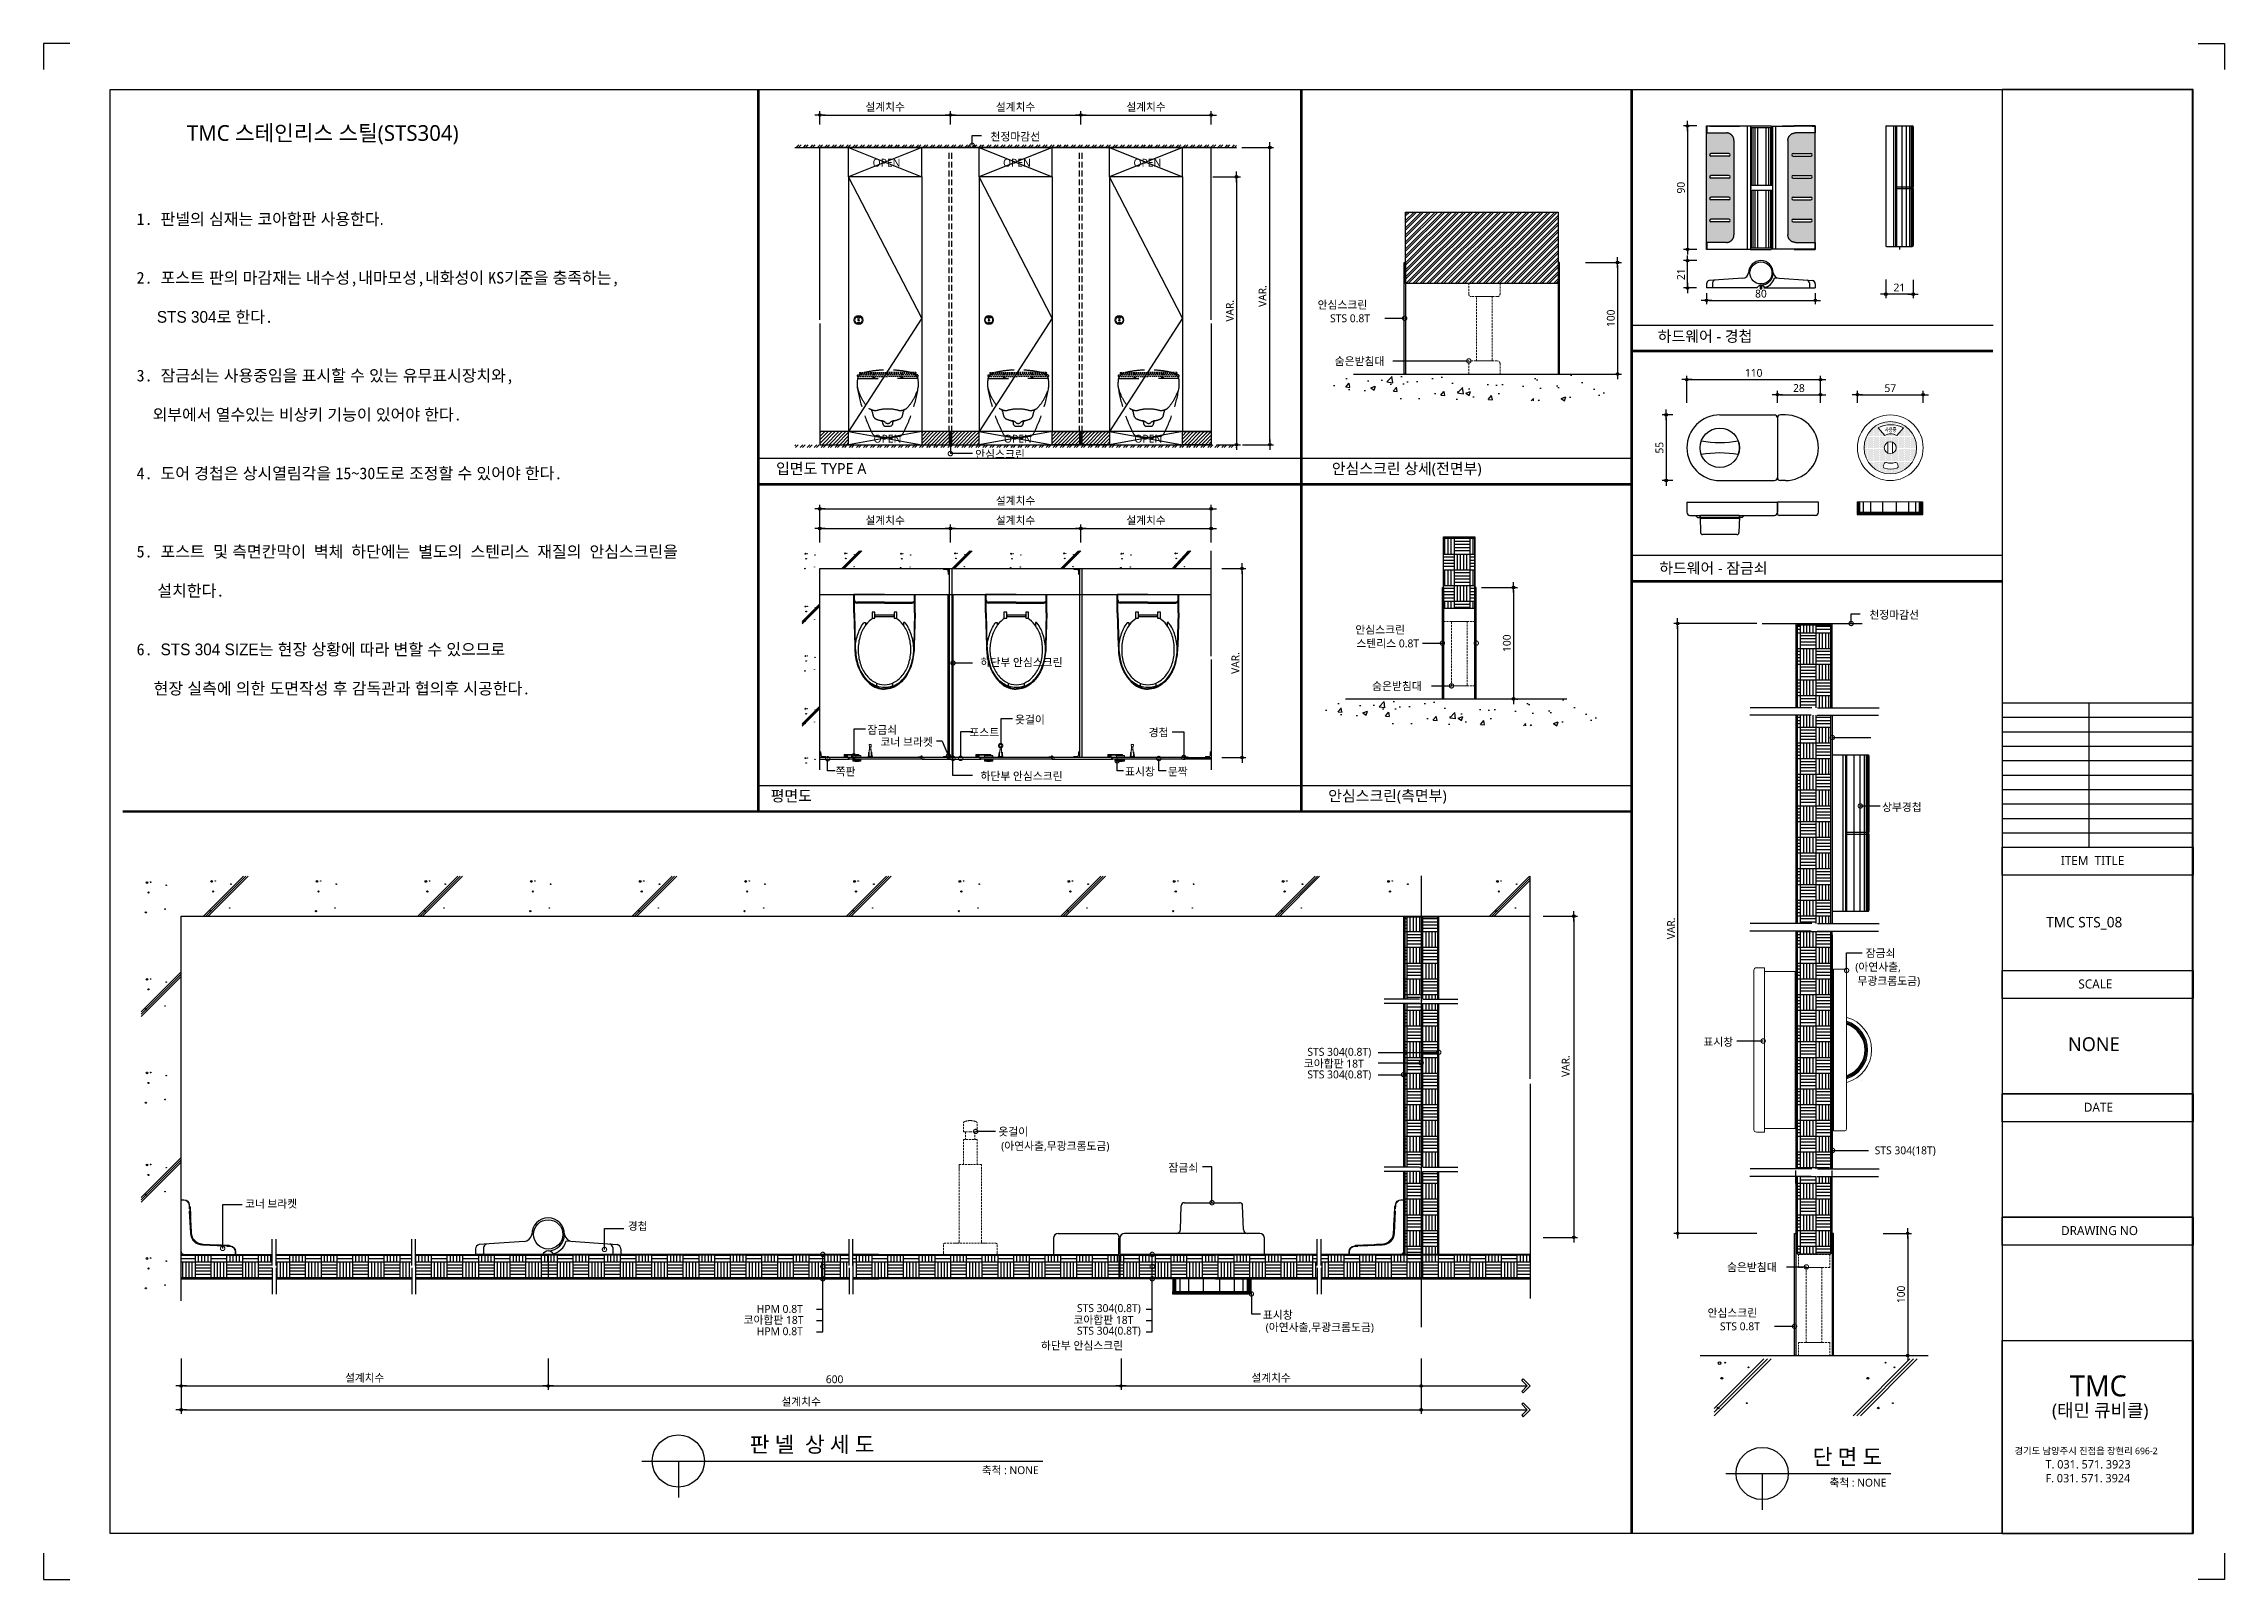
# Model space of a CAD drawing. Extents: x -256 to 8104, y -176 to 5714.
import ezdxf
from ezdxf.enums import TextEntityAlignment as Align

# ---------------------------------------------------------------- set-up
doc = ezdxf.new("R2010")
doc.units = 0
doc.header["$LTSCALE"] = 30
doc.linetypes.add('CEN', pattern=[62, 60, -1, 0, -1])
doc.linetypes.add('HIDDEN', pattern=[0.375, 0.25, -0.125])
doc.layers.get('0').update_dxf_attribs({"linetype": 'CONTINUOUS'})
doc.layers.get('DEFPOINTS').update_dxf_attribs({"linetype": 'CONTINUOUS'})
for name, color, linetype in [('02---제품선', 4, 'CONTINUOUS'), ('0_toilet', 6, 'CONTINUOUS'), ('C', 2, 'CONTINUOUS'), ('curior-0Line', 252, 'CONTINUOUS'), ('DIM', 7, 'CONTINUOUS'), ('HAT', 8, 'CONTINUOUS'), ('HID', 9, 'HIDDEN'), ('jac text', 7, 'CONTINUOUS'), ('TIT', 3, 'CONTINUOUS'), ('경첩', 4, 'CONTINUOUS'), ('문자', 3, 'CONTINUOUS'), ('부자재', 4, 'CONTINUOUS'), ('옷걸이', 4, 'CONTINUOUS'), ('잠금쇠(회전형)', 4, 'CONTINUOUS'), ('중심선', 1, 'CEN'), ('치수', 1, 'CONTINUOUS'), ('판넬', 2, 'CONTINUOUS'), ('해치', 8, 'CONTINUOUS')]:
    doc.layers.add(name, color=color, linetype=linetype)
doc.styles.add('HDW', font='gulim.ttc')
doc.styles.add('돋움', font='malgun.ttf')
doc.dimstyles.new('10', dxfattribs={"dimscale": 10, "dimtxt": 3, "dimasz": 1, "dimexe": 1.5, "dimexo": 2, "dimgap": 1, "dimtad": 1, "dimdec": 0, "dimlunit": 6, "dimtxsty": '돋움', "dimblk": 'DIMDOT', "dimcen": -1, "dimdle": 1.5, "dimclrt": 3, "dimazin": 3, "dimtfac": 1, "dimtdec": 0, "dimtix": 1, "dimtmove": 2, "dimatfit": 3, "dimldrblk": 'DIMDOT', "dimarcsym": 0})
pattern_1 = [(180, (80196.48, -5340.47), (-1e-14, -120.65), [60.325, -60.325]), (180, (80196.48, -5328.4), (-1e-14, -120.65), [60.325, -60.325]), (180, (80196.48, -5316.34), (-1e-14, -120.65), [60.325, -60.325]), (180, (80196.48, -5304.27), (-1e-14, -120.65), [60.325, -60.325]), (90, (80124.09, -5352.53), (-120.65, 7e-15), [60.325, -60.325]), (90, (80112.02, -5352.53), (-120.65, 7e-15), [60.325, -60.325]), (90, (80099.96, -5352.53), (-120.65, 7e-15), [60.325, -60.325]), (90, (80087.89, -5352.53), (-120.65, 7e-15), [60.325, -60.325]), (90, (80184.41, -5292.21), (-120.65, 7e-15), [60.325, -60.325]), (90, (80172.35, -5292.21), (-120.65, 7e-15), [60.325, -60.325]), (90, (80160.28, -5292.21), (-120.65, 7e-15), [60.325, -60.325]), (90, (80148.22, -5292.21), (-120.65, 7e-15), [60.325, -60.325]), (180, (80136.15, -5243.95), (-1e-14, -120.65), [60.325, -60.325]), (180, (80136.15, -5256.01), (-1e-14, -120.65), [60.325, -60.325]), (180, (80136.15, -5268.08), (-1e-14, -120.65), [60.325, -60.325]), (180, (80136.15, -5280.14), (-1e-14, -120.65), [60.325, -60.325]), (180, (80196.48, -5292.21), (-1e-14, -120.65), []), (90, (80136.15, -5352.53), (-120.65, 7e-15), []), (180, (80196.48, -5352.53), (-1e-14, -120.65), []), (270, (80196.48, -5231.88), (120.65, -2e-14), [])]

# ---------------------------------------------------------------- blocks, each defined once
blk = doc.blocks.new('DIMDOT')
at = {"linetype": 'Continuous'}
blk.add_line((-2, 0), (2, 0), dxfattribs=at)
for radius in [0.5, 0.25]:
    blk.add_circle((0, 0), radius, dxfattribs=at)
blk = doc.blocks.new('*D206')
at = {"layer": 'DEFPOINTS', "color": 0}
for p in [(91617.5, 263.4), (91117.5, 207.1), (91617.5, 207.1)]:
    blk.add_point(p, dxfattribs=at)
at = {"layer": 'DIM', "color": 0, "lineweight": -2, "ltscale": 10}
for p, q in [((91117.5, 227.1), (91117.5, 278.4)), ((91127.5, 263.4), (91607.5, 263.4)), ((91617.5, 227.1), (91617.5, 278.4))]:
    blk.add_line(p, q, dxfattribs=at)
at = {"layer": 'DIM', "color": 0, "lineweight": -2, "xscale": 10, "yscale": 10, "zscale": 10, "rotation": 180}
blk.add_blockref('DIMDOT', (91117.5, 263.4), dxfattribs=at)
at = {"layer": 'DIM', "color": 0, "lineweight": -2, "xscale": 10, "yscale": 10, "zscale": 10}
blk.add_blockref('DIMDOT', (91617.5, 263.4), dxfattribs=at)
at = {"layer": 'DIM', "color": 3, "insert": (91367.5, 293), "char_height": 30, "attachment_point": 5, "style": '돋움'}
blk.add_mtext('설계치수', dxfattribs=at)
blk = doc.blocks.new('*D207')
at = {"layer": 'DEFPOINTS', "color": 0}
for p in [(92117.5, 263.4), (91617.5, 207.1), (92117.5, 207.1)]:
    blk.add_point(p, dxfattribs=at)
at = {"layer": 'DIM', "color": 0, "lineweight": -2, "ltscale": 10}
for p, q in [((91617.5, 227.1), (91617.5, 278.4)), ((91627.5, 263.4), (92107.5, 263.4)), ((92117.5, 227.1), (92117.5, 278.4))]:
    blk.add_line(p, q, dxfattribs=at)
at = {"layer": 'DIM', "color": 0, "lineweight": -2, "xscale": 10, "yscale": 10, "zscale": 10, "rotation": 180}
blk.add_blockref('DIMDOT', (91617.5, 263.4), dxfattribs=at)
at = {"layer": 'DIM', "color": 0, "lineweight": -2, "xscale": 10, "yscale": 10, "zscale": 10}
blk.add_blockref('DIMDOT', (92117.5, 263.4), dxfattribs=at)
at = {"layer": 'DIM', "color": 3, "insert": (91867.5, 293), "char_height": 30, "attachment_point": 5, "style": '돋움'}
blk.add_mtext('설계치수', dxfattribs=at)
blk = doc.blocks.new('*D208')
at = {"layer": 'DEFPOINTS', "color": 0}
for p in [(92617.5, 263.4), (92117.5, 207.1), (92617.5, 207.1)]:
    blk.add_point(p, dxfattribs=at)
at = {"layer": 'DIM', "color": 0, "lineweight": -2, "ltscale": 10}
for p, q in [((92117.5, 227.1), (92117.5, 278.4)), ((92127.5, 263.4), (92607.5, 263.4)), ((92617.5, 227.1), (92617.5, 278.4))]:
    blk.add_line(p, q, dxfattribs=at)
at = {"layer": 'DIM', "color": 0, "lineweight": -2, "xscale": 10, "yscale": 10, "zscale": 10, "rotation": 180}
blk.add_blockref('DIMDOT', (92117.5, 263.4), dxfattribs=at)
at = {"layer": 'DIM', "color": 0, "lineweight": -2, "xscale": 10, "yscale": 10, "zscale": 10}
blk.add_blockref('DIMDOT', (92617.5, 263.4), dxfattribs=at)
at = {"layer": 'DIM', "color": 3, "insert": (92367.5, 293), "char_height": 30, "attachment_point": 5, "style": '돋움'}
blk.add_mtext('설계치수', dxfattribs=at)
blk = doc.blocks.new('*D209')
at = {"layer": 'DEFPOINTS', "color": 0}
for p in [(92604.1, 26.6), (92617.5, -1000.8), (92714.4, -1000.8)]:
    blk.add_point(p, dxfattribs=at)
at = {"layer": 'DIM', "color": 0, "lineweight": -2, "ltscale": 10}
for p, q in [((92624.1, 26.6), (92729.4, 26.6)), ((92714.4, 16.6), (92714.4, -990.8)), ((92637.5, -1000.8), (92729.4, -1000.8))]:
    blk.add_line(p, q, dxfattribs=at)
at = {"layer": 'DIM', "color": 0, "lineweight": -2, "xscale": 10, "yscale": 10, "zscale": 10}
for p, rotation in [((92714.4, 26.6), 90), ((92714.4, -1000.8), 270)]:
    blk.add_blockref('DIMDOT', p, dxfattribs=dict(at, rotation=rotation))
at = {"layer": 'DIM', "color": 3, "insert": (92689.2, -487.1), "char_height": 30, "attachment_point": 5, "rotation": 90, "style": '돋움'}
blk.add_mtext('VAR.', dxfattribs=at)
blk = doc.blocks.new('*D210')
at = {"layer": 'DEFPOINTS', "color": 0}
for p in [(92638.6, -1475.7), (92638.6, -2200.7), (92735.5, -2200.7)]:
    blk.add_point(p, dxfattribs=at)
at = {"layer": 'DIM', "color": 0, "lineweight": -2, "ltscale": 10}
for p, q in [((92658.6, -1475.7), (92750.5, -1475.7)), ((92735.5, -1485.7), (92735.5, -2190.7)), ((92658.6, -2200.7), (92750.5, -2200.7))]:
    blk.add_line(p, q, dxfattribs=at)
at = {"layer": 'DIM', "color": 0, "lineweight": -2, "xscale": 10, "yscale": 10, "zscale": 10}
for p, rotation in [((92735.5, -1475.7), 90), ((92735.5, -2200.7), 270)]:
    blk.add_blockref('DIMDOT', p, dxfattribs=dict(at, rotation=rotation))
at = {"layer": 'DIM', "color": 3, "insert": (92710.2, -1838.2), "char_height": 30, "attachment_point": 5, "rotation": 90, "style": '돋움'}
blk.add_mtext('VAR.', dxfattribs=at)
blk = doc.blocks.new('_DOTSMALL')
at = {"color": 0, "linetype": 'ByBlock', "const_width": 0.5}
blk.add_lwpolyline([(-0.0625, 0, 1), (0.0625, 0, 1)], format="xyb", close=True, dxfattribs=at)
blk = doc.blocks.new('A$C63EC304E')
at = {"layer": '치수', "color": 1, "xscale": 2.5, "yscale": 2.5, "zscale": 2.5, "rotation": 234.3098741996962}
blk.add_blockref('_DOTSMALL', (0.31, 0.31), dxfattribs=at)
blk = doc.blocks.new('A$C2BC9653E')
at = {"layer": '치수', "xscale": 0.3333333333333333, "yscale": 0.3333333333333333, "zscale": 0.3333333333333333}
blk.add_blockref('A$C63EC304E', (0, 0), dxfattribs=at)
blk = doc.blocks.new('A$C7FC71301')
at = {"layer": '치수', "rotation": 180}
blk.add_blockref('A$C2BC9653E', (0.21, 0.21), dxfattribs=at)
blk = doc.blocks.new('A$C4A20372B')
at = {"layer": '치수'}
blk.add_blockref('A$C7FC71301', (0, 0), dxfattribs=at)
blk = doc.blocks.new('A$C566469F5')
at = {"layer": '치수'}
blk.add_blockref('A$C4A20372B', (0, 0), dxfattribs=at)
blk = doc.blocks.new('A$C7E317CD4')
at = {"layer": '해치', "xscale": 2, "yscale": 2, "zscale": 2}
blk.add_blockref('A$C566469F5', (0, 0), dxfattribs=at)
blk = doc.blocks.new('A$C601D7F27')
at = {"layer": '치수'}
blk.add_blockref('A$C7E317CD4', (0, 0), dxfattribs=at)
blk = doc.blocks.new('A$C38802C08')
at = {"layer": '치수'}
blk.add_blockref('A$C601D7F27', (0, 0), dxfattribs=at)
blk = doc.blocks.new('*D211')
at = {"layer": 'DEFPOINTS', "color": 0}
for p in [(92617.5, -1322.1), (92117.5, -1395.3), (92617.5, -1395.3)]:
    blk.add_point(p, dxfattribs=at)
at = {"layer": 'DIM', "color": 0, "lineweight": -2, "ltscale": 10}
for p, q in [((92117.5, -1375.3), (92117.5, -1307.1)), ((92127.5, -1322.1), (92607.5, -1322.1)), ((92617.5, -1375.3), (92617.5, -1307.1))]:
    blk.add_line(p, q, dxfattribs=at)
at = {"layer": 'DIM', "color": 0, "lineweight": -2, "xscale": 10, "yscale": 10, "zscale": 10, "rotation": 180}
blk.add_blockref('DIMDOT', (92117.5, -1322.1), dxfattribs=at)
at = {"layer": 'DIM', "color": 0, "lineweight": -2, "xscale": 10, "yscale": 10, "zscale": 10}
blk.add_blockref('DIMDOT', (92617.5, -1322.1), dxfattribs=at)
at = {"layer": 'DIM', "color": 3, "insert": (92367.5, -1292.5), "char_height": 30, "attachment_point": 5, "style": '돋움'}
blk.add_mtext('설계치수', dxfattribs=at)
blk = doc.blocks.new('*D212')
at = {"layer": 'DEFPOINTS', "color": 0}
for p in [(92617.5, -1246.8), (91117.5, -1395.3), (92617.5, -1395.3)]:
    blk.add_point(p, dxfattribs=at)
at = {"layer": 'DIM', "color": 0, "lineweight": -2, "ltscale": 10}
for p, q in [((91117.5, -1375.3), (91117.5, -1231.8)), ((91127.5, -1246.8), (92607.5, -1246.8)), ((92617.5, -1375.3), (92617.5, -1231.8))]:
    blk.add_line(p, q, dxfattribs=at)
at = {"layer": 'DIM', "color": 0, "lineweight": -2, "xscale": 10, "yscale": 10, "zscale": 10, "rotation": 180}
blk.add_blockref('DIMDOT', (91117.5, -1246.8), dxfattribs=at)
at = {"layer": 'DIM', "color": 0, "lineweight": -2, "xscale": 10, "yscale": 10, "zscale": 10}
blk.add_blockref('DIMDOT', (92617.5, -1246.8), dxfattribs=at)
at = {"layer": 'DIM', "color": 3, "insert": (91867.5, -1217.2), "char_height": 30, "attachment_point": 5, "style": '돋움'}
blk.add_mtext('설계치수', dxfattribs=at)
blk = doc.blocks.new('*D213')
at = {"layer": 'DEFPOINTS', "color": 0}
for p in [(92117.5, -1322.1), (91617.5, -1395.3), (92117.5, -1395.3)]:
    blk.add_point(p, dxfattribs=at)
at = {"layer": 'DIM', "color": 0, "lineweight": -2, "ltscale": 10}
for p, q in [((91617.5, -1375.3), (91617.5, -1307.1)), ((91627.5, -1322.1), (92107.5, -1322.1)), ((92117.5, -1375.3), (92117.5, -1307.1))]:
    blk.add_line(p, q, dxfattribs=at)
at = {"layer": 'DIM', "color": 0, "lineweight": -2, "xscale": 10, "yscale": 10, "zscale": 10, "rotation": 180}
blk.add_blockref('DIMDOT', (91617.5, -1322.1), dxfattribs=at)
at = {"layer": 'DIM', "color": 0, "lineweight": -2, "xscale": 10, "yscale": 10, "zscale": 10}
blk.add_blockref('DIMDOT', (92117.5, -1322.1), dxfattribs=at)
at = {"layer": 'DIM', "color": 3, "insert": (91867.5, -1292.5), "char_height": 30, "attachment_point": 5, "style": '돋움'}
blk.add_mtext('설계치수', dxfattribs=at)
blk = doc.blocks.new('*D214')
at = {"layer": 'DEFPOINTS', "color": 0}
for p in [(91617.5, -1322.1), (91117.5, -1395.3), (91617.5, -1395.3)]:
    blk.add_point(p, dxfattribs=at)
at = {"layer": 'DIM', "color": 0, "lineweight": -2, "ltscale": 10}
for p, q in [((91117.5, -1375.3), (91117.5, -1307.1)), ((91127.5, -1322.1), (91607.5, -1322.1)), ((91617.5, -1375.3), (91617.5, -1307.1))]:
    blk.add_line(p, q, dxfattribs=at)
at = {"layer": 'DIM', "color": 0, "lineweight": -2, "xscale": 10, "yscale": 10, "zscale": 10, "rotation": 180}
blk.add_blockref('DIMDOT', (91117.5, -1322.1), dxfattribs=at)
at = {"layer": 'DIM', "color": 0, "lineweight": -2, "xscale": 10, "yscale": 10, "zscale": 10}
blk.add_blockref('DIMDOT', (91617.5, -1322.1), dxfattribs=at)
at = {"layer": 'DIM', "color": 3, "insert": (91367.5, -1292.5), "char_height": 30, "attachment_point": 5, "style": '돋움'}
blk.add_mtext('설계치수', dxfattribs=at)
blk = doc.blocks.new('*D215')
at = {"layer": 'DEFPOINTS', "color": 0}
for p in [(94953, -751.2), (94441, -859.9), (94953, -859.9)]:
    blk.add_point(p, dxfattribs=at)
at = {"layer": 'DIM', "color": 0, "lineweight": -2, "ltscale": 10}
for p, q in [((94441, -839.9), (94441, -736.2)), ((94451, -751.2), (94943, -751.2)), ((94953, -839.9), (94953, -736.2))]:
    blk.add_line(p, q, dxfattribs=at)
at = {"layer": 'DIM', "color": 0, "lineweight": -2, "xscale": 10, "yscale": 10, "zscale": 10, "rotation": 180}
blk.add_blockref('DIMDOT', (94441, -751.2), dxfattribs=at)
at = {"layer": 'DIM', "color": 0, "lineweight": -2, "xscale": 10, "yscale": 10, "zscale": 10}
blk.add_blockref('DIMDOT', (94953, -751.2), dxfattribs=at)
at = {"layer": 'DIM', "color": 3, "insert": (94697, -725.7), "char_height": 30, "attachment_point": 5, "style": '돋움'}
blk.add_mtext('110', dxfattribs=at)
blk = doc.blocks.new('*D216')
at = {"layer": 'DEFPOINTS', "color": 0}
for p in [(94953, -809.2), (94788, -859.9), (94953, -859.9)]:
    blk.add_point(p, dxfattribs=at)
at = {"layer": 'DIM', "color": 0, "lineweight": -2, "ltscale": 10}
for p, q in [((94788, -839.9), (94788, -794.2)), ((94798, -809.2), (94943, -809.2)), ((94953, -839.9), (94953, -794.2))]:
    blk.add_line(p, q, dxfattribs=at)
at = {"layer": 'DIM', "color": 0, "lineweight": -2, "xscale": 10, "yscale": 10, "zscale": 10, "rotation": 180}
blk.add_blockref('DIMDOT', (94788, -809.2), dxfattribs=at)
at = {"layer": 'DIM', "color": 0, "lineweight": -2, "xscale": 10, "yscale": 10, "zscale": 10}
blk.add_blockref('DIMDOT', (94953, -809.2), dxfattribs=at)
at = {"layer": 'DIM', "color": 3, "insert": (94870.5, -783.7), "char_height": 30, "attachment_point": 5, "style": '돋움'}
blk.add_mtext('28', dxfattribs=at)
blk = doc.blocks.new('*D217')
at = {"layer": 'DEFPOINTS', "color": 0}
for p in [(95346.7, -809.2), (95094.7, -859.9), (95346.7, -859.9)]:
    blk.add_point(p, dxfattribs=at)
at = {"layer": 'DIM', "color": 0, "lineweight": -2, "ltscale": 10}
for p, q in [((95094.7, -839.9), (95094.7, -794.2)), ((95104.7, -809.2), (95336.7, -809.2)), ((95346.7, -839.9), (95346.7, -794.2))]:
    blk.add_line(p, q, dxfattribs=at)
at = {"layer": 'DIM', "color": 0, "lineweight": -2, "xscale": 10, "yscale": 10, "zscale": 10, "rotation": 180}
blk.add_blockref('DIMDOT', (95094.7, -809.2), dxfattribs=at)
at = {"layer": 'DIM', "color": 0, "lineweight": -2, "xscale": 10, "yscale": 10, "zscale": 10}
blk.add_blockref('DIMDOT', (95346.7, -809.2), dxfattribs=at)
at = {"layer": 'DIM', "color": 3, "insert": (95220.7, -784), "char_height": 30, "attachment_point": 5, "style": '돋움'}
blk.add_mtext('57', dxfattribs=at)
blk = doc.blocks.new('*D218')
at = {"layer": 'DEFPOINTS', "color": 0}
for p in [(94498.7, 221.5), (94443.6, -251.6), (94498.7, -251.6)]:
    blk.add_point(p, dxfattribs=at)
at = {"layer": 'DIM', "color": 0, "lineweight": -2, "ltscale": 10}
for p, q in [((94478.7, 221.5), (94428.6, 221.5)), ((94443.6, 211.5), (94443.6, -241.6)), ((94478.7, -251.6), (94428.6, -251.6))]:
    blk.add_line(p, q, dxfattribs=at)
at = {"layer": 'DIM', "color": 0, "lineweight": -2, "xscale": 10, "yscale": 10, "zscale": 10}
for p, rotation in [((94443.6, 221.5), 90), ((94443.6, -251.6), 270)]:
    blk.add_blockref('DIMDOT', p, dxfattribs=dict(at, rotation=rotation))
at = {"layer": 'DIM', "color": 3, "insert": (94418.1, -15.1), "char_height": 30, "attachment_point": 5, "rotation": 90, "style": '돋움'}
blk.add_mtext('90', dxfattribs=at)
blk = doc.blocks.new('*D219')
at = {"layer": 'DEFPOINTS', "color": 0}
for p in [(94516.2, -399.8), (94933.3, -399.8), (94933.3, -447.2)]:
    blk.add_point(p, dxfattribs=at)
at = {"layer": 'DIM', "color": 0, "lineweight": -2, "ltscale": 10}
for p, q in [((94516.2, -419.8), (94516.2, -462.2)), ((94526.2, -447.2), (94923.3, -447.2)), ((94933.3, -419.8), (94933.3, -462.2))]:
    blk.add_line(p, q, dxfattribs=at)
at = {"layer": 'DIM', "color": 0, "lineweight": -2, "xscale": 10, "yscale": 10, "zscale": 10, "rotation": 180}
blk.add_blockref('DIMDOT', (94516.2, -447.2), dxfattribs=at)
at = {"layer": 'DIM', "color": 0, "lineweight": -2, "xscale": 10, "yscale": 10, "zscale": 10}
blk.add_blockref('DIMDOT', (94933.3, -447.2), dxfattribs=at)
at = {"layer": 'DIM', "color": 3, "insert": (94724.8, -421.7), "char_height": 30, "attachment_point": 5, "style": '돋움'}
blk.add_mtext('80', dxfattribs=at)
blk = doc.blocks.new('*D220')
at = {"layer": 'DEFPOINTS', "color": 0}
for p in [(94443.6, -294.8), (94498.7, -294.8), (94497.9, -399.8)]:
    blk.add_point(p, dxfattribs=at)
at = {"layer": 'DIM', "color": 0, "lineweight": -2, "ltscale": 10}
for p, q in [((94478.7, -294.8), (94428.6, -294.8)), ((94443.6, -389.8), (94443.6, -304.8)), ((94477.9, -399.8), (94428.6, -399.8))]:
    blk.add_line(p, q, dxfattribs=at)
at = {"layer": 'DIM', "color": 0, "lineweight": -2, "xscale": 10, "yscale": 10, "zscale": 10}
for p, rotation in [((94443.6, -294.8), 90), ((94443.6, -399.8), 270)]:
    blk.add_blockref('DIMDOT', p, dxfattribs=dict(at, rotation=rotation))
at = {"layer": 'DIM', "color": 3, "insert": (94418.3, -347.3), "char_height": 30, "attachment_point": 5, "rotation": 90, "style": '돋움'}
blk.add_mtext('21', dxfattribs=at)
blk = doc.blocks.new('*D221')
at = {"layer": 'DEFPOINTS', "color": 0}
for p in [(95203.1, -347.7), (95308.1, -348.4), (95203.1, -423.3)]:
    blk.add_point(p, dxfattribs=at)
at = {"layer": 'DIM', "color": 0, "lineweight": -2, "ltscale": 10}
for p, q in [((95203.1, -367.7), (95203.1, -438.3)), ((95308.1, -368.4), (95308.1, -438.3)), ((95298.1, -423.3), (95213.1, -423.3))]:
    blk.add_line(p, q, dxfattribs=at)
at = {"layer": 'DIM', "color": 0, "lineweight": -2, "xscale": 10, "yscale": 10, "zscale": 10, "rotation": 180}
blk.add_blockref('DIMDOT', (95203.1, -423.3), dxfattribs=at)
at = {"layer": 'DIM', "color": 0, "lineweight": -2, "xscale": 10, "yscale": 10, "zscale": 10}
blk.add_blockref('DIMDOT', (95308.1, -423.3), dxfattribs=at)
at = {"layer": 'DIM', "color": 3, "insert": (95255.6, -398), "char_height": 30, "attachment_point": 5, "style": '돋움'}
blk.add_mtext('21', dxfattribs=at)
blk = doc.blocks.new('A$C10E41893')
at = {"layer": '부자재'}
for p, q in [((6, 0), (6, 196)), ((123, 196), (6, 196)), ((123, 192), (6, 192)), ((55, 0), (55, 177)), ((61, 0), (61, 177)), ((6, 0), (6, -196)), ((55, 0), (55, -177)), ((61, 0), (61, -177)), ((123, -192), (6, -192)), ((123, -196), (6, -196))]:
    blk.add_line(p, q, dxfattribs=at)
for points in [[(123, 196, -0.012538), (123, 196), (335, 190, -0.055395), (445, 175, -0.154276), (577, 93, -0.179504), (612, 0, -0.179504)], [(123, 192, -0.012538), (123, 192), (335, 187, -0.055395), (444, 172, -0.154276), (574, 91, -0.179504), (608, 0, -0.179504)], [(157, -72, 0.089162), (200, -119, 0.085733), (270, -155, 0.075373), (359, -168, 0.075373), (447, -155, 0.085733), (517, -119, 0.106084), (567, -62, 0.126931), (583, 0, 0.126931), (567, 62, 0.106084), (517, 119, 0.085733), (447, 155, 0.075373), (359, 168, 0.075373), (270, 155, 0.085733), (200, 119, 0.089162), (157, 72)], [(572, 51), (589, 51), (589, 60, 0.021185), (583, 71, 0.106084), (528, 134, 0.085733), (453, 172, 0.075373), (359, 187, 0.075373), (265, 172, 0.085733), (189, 134, 0.007337), (184, 130), (184, 122), (205, 122)], [(123, -196, 0.012538), (123, -196), (335, -190, 0.055395), (445, -175, 0.154276), (577, -93, 0.179504), (612, 0, 0.179504)], [(123, -192, 0.012538), (123, -192), (335, -187, 0.055395), (444, -172, 0.154276), (574, -91, 0.179504), (608, 0, 0.179504)], [(589, -51, 0.090214), (598, 0, 0.090214), (589, 51, 0.106084)], [(572, -51), (589, -51), (589, -60, -0.021185), (583, -71, -0.106084), (528, -134, -0.085733), (453, -172, -0.075373), (359, -187, -0.075373), (265, -172, -0.085733), (189, -134, -0.007337), (184, -130), (184, -122), (205, -122)]]:
    blk.add_lwpolyline(points, format="xyb", dxfattribs=at)
blk.add_lwpolyline([(138, -61), (119, -61), (119, -79), (157, -79), (157, -61), (138, -61), (147, -61), (147, 61), (138, 61), (157, 61), (157, 79), (119, 79), (119, 61), (138, 61), (138, -61), (119, -61)], dxfattribs=at)
for centre, start, end in [((40, 177), 0, 90), ((46, 177), 0, 90), ((40, -177), 270, 0), ((46, -177), 270, 0)]:
    blk.add_arc(centre, 15, start, end, dxfattribs=at)
blk = doc.blocks.new('A$C460A2A32')
at = {"color": 0}
for p, q in [((3, 20), (0, 16)), ((3, 20), (9, 20)), ((4, 10), (162, 10)), ((9, 20), (162, 20)), ((13, 32), (11, 30)), ((13, 32), (162, 32)), ((13, 27), (162, 27)), ((312, 32), (162, 32)), ((312, 27), (162, 27)), ((316, 20), (162, 20)), ((321, 10), (162, 10)), ((312, 32), (313, 30)), ((322, 20), (316, 20)), ((322, 20), (324, 16))]:
    blk.add_line(p, q, dxfattribs=at)
for centre, radius, start, end in [((4, 14), 4, 150.0107, 270), ((13, 29), 2, 135, 270), ((109, 28), 26, 182.6717, 198.4118), ((109, 10), 26, 180, 202.6199), ((107, 28), 23, 183.0205, 200.9186), ((107, 10), 23, 180, 205.7715), ((69, 10), 23, 334.2285, 0), ((69, 28), 23, 339.0814, 356.9795), ((67, 10), 26, 337.3801, 0), ((67, 28), 26, 341.5882, 357.3283), ((257, 10), 26, 180, 202.6199), ((257, 28), 26, 182.6717, 198.4118), ((256, 28), 23, 183.0205, 200.9186), ((256, 10), 23, 180, 205.7715), ((217, 10), 23, 334.2285, 0), ((217, 28), 23, 339.0814, 356.9795), ((216, 28), 26, 341.5882, 357.3283), ((216, 10), 26, 337.3801, 0), ((312, 29), 2, 270, 45), ((321, 14), 4, 270, 29.9893)]:
    blk.add_arc(centre, radius, start, end, dxfattribs=at)
blk = doc.blocks.new('*D222')
at = {"layer": 'DEFPOINTS', "color": 0}
for p in [(94406.7, -886.4), (94361, -1138.4), (94406.7, -1138.4)]:
    blk.add_point(p, dxfattribs=at)
at = {"layer": 'DIM', "color": 0, "lineweight": -2, "ltscale": 10}
for p, q in [((94386.7, -886.4), (94346, -886.4)), ((94361, -896.4), (94361, -1128.4)), ((94386.7, -1138.4), (94346, -1138.4))]:
    blk.add_line(p, q, dxfattribs=at)
at = {"layer": 'DIM', "color": 0, "lineweight": -2, "xscale": 10, "yscale": 10, "zscale": 10}
for p, rotation in [((94361, -886.4), 90), ((94361, -1138.4), 270)]:
    blk.add_blockref('DIMDOT', p, dxfattribs=dict(at, rotation=rotation))
at = {"layer": 'DIM', "color": 3, "insert": (94335.8, -1012.4), "char_height": 30, "attachment_point": 5, "rotation": 90, "style": '돋움'}
blk.add_mtext('55', dxfattribs=at)
blk = doc.blocks.new('*D223')
at = {"layer": 'DEFPOINTS', "color": 0}
for p in [(94729.6, -1686.4), (94405.6, -4025.4), (94729.6, -4025.4)]:
    blk.add_point(p, dxfattribs=at)
at = {"layer": 'DIM', "color": 0, "lineweight": -2, "ltscale": 10}
for p, q in [((94709.6, -1686.4), (94390.6, -1686.4)), ((94405.6, -1696.4), (94405.6, -4015.4)), ((94709.6, -4025.4), (94390.6, -4025.4))]:
    blk.add_line(p, q, dxfattribs=at)
at = {"layer": 'DIM', "color": 0, "lineweight": -2, "xscale": 10, "yscale": 10, "zscale": 10}
for p, rotation in [((94405.6, -1686.4), 90), ((94405.6, -4025.4), 270)]:
    blk.add_blockref('DIMDOT', p, dxfattribs=dict(at, rotation=rotation))
at = {"layer": 'DIM', "color": 3, "insert": (94380.3, -2855.9), "char_height": 30, "attachment_point": 5, "rotation": 90, "style": '돋움'}
blk.add_mtext('VAR.', dxfattribs=at)
blk = doc.blocks.new('A$C13EB2441')
for p, q in [((0.84, 7.37), (0.84, 14.11)), ((0.84, 6.74), (0.84, 0))]:
    blk.add_line(p, q)
blk = doc.blocks.new('*D224')
at = {"layer": 'DEFPOINTS', "color": 0}
for p in [(95173.1, -4025.4), (95173.1, -4493.7), (95287.4, -4493.7)]:
    blk.add_point(p, dxfattribs=at)
at = {"layer": 'DIM', "color": 0, "lineweight": -2, "ltscale": 10}
for p, q in [((95193.1, -4025.4), (95302.4, -4025.4)), ((95287.4, -4035.4), (95287.4, -4483.7)), ((95193.1, -4493.7), (95302.4, -4493.7))]:
    blk.add_line(p, q, dxfattribs=at)
at = {"layer": 'DIM', "color": 0, "lineweight": -2, "xscale": 10, "yscale": 10, "zscale": 10}
for p, rotation in [((95287.4, -4025.4), 90), ((95287.4, -4493.7), 270)]:
    blk.add_blockref('DIMDOT', p, dxfattribs=dict(at, rotation=rotation))
at = {"layer": 'DIM', "color": 3, "insert": (95261.9, -4259.5), "char_height": 30, "attachment_point": 5, "rotation": 90, "style": '돋움'}
blk.add_mtext('100', dxfattribs=at)
blk = doc.blocks.new('*D225')
at = {"layer": 'DEFPOINTS', "color": 0}
for p in [(93633.5, -1548.3), (93633.5, -1975.8), (93776.4, -1975.8)]:
    blk.add_point(p, dxfattribs=at)
at = {"layer": 'DIM', "color": 0, "lineweight": -2, "ltscale": 10}
for p, q in [((93653.5, -1548.3), (93791.4, -1548.3)), ((93776.4, -1558.3), (93776.4, -1965.8)), ((93653.5, -1975.8), (93791.4, -1975.8))]:
    blk.add_line(p, q, dxfattribs=at)
at = {"layer": 'DIM', "color": 0, "lineweight": -2, "xscale": 10, "yscale": 10, "zscale": 10}
for p, rotation in [((93776.4, -1548.3), 90), ((93776.4, -1975.8), 270)]:
    blk.add_blockref('DIMDOT', p, dxfattribs=dict(at, rotation=rotation))
at = {"layer": 'DIM', "color": 3, "insert": (93750.8, -1762.1), "char_height": 30, "attachment_point": 5, "rotation": 90, "style": '돋움'}
blk.add_mtext('100', dxfattribs=at)
blk = doc.blocks.new('*D226')
at = {"layer": 'DEFPOINTS', "color": 0}
for p in [(92714.4, 139), (92841.8, 139), (92716.9, -1000.8)]:
    blk.add_point(p, dxfattribs=at)
at = {"layer": 'DIM', "color": 0, "lineweight": -2, "ltscale": 10}
for p, q in [((92734.4, 139), (92856.8, 139)), ((92841.8, -990.8), (92841.8, 129)), ((92736.9, -1000.8), (92856.8, -1000.8))]:
    blk.add_line(p, q, dxfattribs=at)
at = {"layer": 'DIM', "color": 0, "lineweight": -2, "xscale": 10, "yscale": 10, "zscale": 10}
for p, rotation in [((92841.8, 139), 90), ((92841.8, -1000.8), 270)]:
    blk.add_blockref('DIMDOT', p, dxfattribs=dict(at, rotation=rotation))
at = {"layer": 'DIM', "color": 3, "insert": (92814.5, -430.9), "char_height": 30, "attachment_point": 5, "rotation": 90, "style": '돋움'}
blk.add_mtext('VAR.', dxfattribs=at)
blk = doc.blocks.new('*D227')
at = {"layer": 'DEFPOINTS', "color": 0}
for p in [(94032.1, -302.2), (94032.1, -729.7), (94175, -729.7)]:
    blk.add_point(p, dxfattribs=at)
at = {"layer": 'DIM', "color": 0, "lineweight": -2, "ltscale": 10}
for p, q in [((94052.1, -302.2), (94190, -302.2)), ((94175, -312.2), (94175, -719.7)), ((94052.1, -729.7), (94190, -729.7))]:
    blk.add_line(p, q, dxfattribs=at)
at = {"layer": 'DIM', "color": 0, "lineweight": -2, "xscale": 10, "yscale": 10, "zscale": 10}
for p, rotation in [((94175, -302.2), 90), ((94175, -729.7), 270)]:
    blk.add_blockref('DIMDOT', p, dxfattribs=dict(at, rotation=rotation))
at = {"layer": 'DIM', "color": 3, "insert": (94149.4, -516), "char_height": 30, "attachment_point": 5, "rotation": 90, "style": '돋움'}
blk.add_mtext('100', dxfattribs=at)
blk = doc.blocks.new('*D228')
at = {"layer": 'DEFPOINTS', "color": 0}
for p in [(88668.6, -4484.9), (90075.7, -4484.9), (90075.7, -4610.7)]:
    blk.add_point(p, dxfattribs=at)
at = {"layer": 'DIM', "color": 0, "lineweight": -2, "ltscale": 10}
for p, q in [((88668.6, -4504.9), (88668.6, -4625.7)), ((90075.7, -4504.9), (90075.7, -4625.7)), ((88678.6, -4610.7), (90065.7, -4610.7))]:
    blk.add_line(p, q, dxfattribs=at)
at = {"layer": 'DIM', "color": 0, "lineweight": -2, "xscale": 10, "yscale": 10, "zscale": 10, "rotation": 180}
blk.add_blockref('DIMDOT', (88668.6, -4610.7), dxfattribs=at)
at = {"layer": 'DIM', "color": 0, "lineweight": -2, "xscale": 10, "yscale": 10, "zscale": 10}
blk.add_blockref('DIMDOT', (90075.7, -4610.7), dxfattribs=at)
at = {"layer": 'DIM', "color": 3, "insert": (89372.2, -4581), "char_height": 30, "attachment_point": 5, "style": '돋움'}
blk.add_mtext('설계치수', dxfattribs=at)
blk = doc.blocks.new('*D229')
at = {"layer": 'DEFPOINTS', "color": 0}
for p in [(88668.6, -4484.9), (93422.6, -4484.9), (93422.6, -4702.1)]:
    blk.add_point(p, dxfattribs=at)
at = {"layer": 'DIM', "color": 0, "lineweight": -2, "ltscale": 10}
for p, q in [((88668.6, -4504.9), (88668.6, -4717.1)), ((93422.6, -4504.9), (93422.6, -4717.1)), ((88678.6, -4702.1), (93412.6, -4702.1))]:
    blk.add_line(p, q, dxfattribs=at)
at = {"layer": 'DIM', "color": 0, "lineweight": -2, "xscale": 10, "yscale": 10, "zscale": 10, "rotation": 180}
blk.add_blockref('DIMDOT', (88668.6, -4702.1), dxfattribs=at)
at = {"layer": 'DIM', "color": 0, "lineweight": -2, "xscale": 10, "yscale": 10, "zscale": 10}
blk.add_blockref('DIMDOT', (93422.6, -4702.1), dxfattribs=at)
at = {"layer": 'DIM', "color": 3, "insert": (91045.6, -4672.5), "char_height": 30, "attachment_point": 5, "style": '돋움'}
blk.add_mtext('설계치수', dxfattribs=at)
blk = doc.blocks.new('*D230')
at = {"layer": 'DEFPOINTS', "color": 0}
for p in [(92271.7, -4484.9), (93422.6, -4484.9), (93422.6, -4610.7)]:
    blk.add_point(p, dxfattribs=at)
at = {"layer": 'DIM', "color": 0, "lineweight": -2, "ltscale": 10}
for p, q in [((92271.7, -4504.9), (92271.7, -4625.7)), ((93422.6, -4504.9), (93422.6, -4625.7)), ((92281.7, -4610.7), (93412.6, -4610.7))]:
    blk.add_line(p, q, dxfattribs=at)
at = {"layer": 'DIM', "color": 0, "lineweight": -2, "xscale": 10, "yscale": 10, "zscale": 10, "rotation": 180}
blk.add_blockref('DIMDOT', (92271.7, -4610.7), dxfattribs=at)
at = {"layer": 'DIM', "color": 0, "lineweight": -2, "xscale": 10, "yscale": 10, "zscale": 10}
blk.add_blockref('DIMDOT', (93422.6, -4610.7), dxfattribs=at)
at = {"layer": 'DIM', "color": 3, "insert": (92847.1, -4581), "char_height": 30, "attachment_point": 5, "style": '돋움'}
blk.add_mtext('설계치수', dxfattribs=at)
blk = doc.blocks.new('*D231')
at = {"layer": 'DEFPOINTS', "color": 0}
for p in [(90075.7, -4484.9), (92271.7, -4484.9), (92271.7, -4610.7)]:
    blk.add_point(p, dxfattribs=at)
at = {"layer": 'DIM', "color": 0, "lineweight": -2, "ltscale": 10}
for p, q in [((90075.7, -4504.9), (90075.7, -4625.7)), ((92271.7, -4504.9), (92271.7, -4625.7)), ((90085.7, -4610.7), (92261.7, -4610.7))]:
    blk.add_line(p, q, dxfattribs=at)
at = {"layer": 'DIM', "color": 0, "lineweight": -2, "xscale": 10, "yscale": 10, "zscale": 10, "rotation": 180}
blk.add_blockref('DIMDOT', (90075.7, -4610.7), dxfattribs=at)
at = {"layer": 'DIM', "color": 0, "lineweight": -2, "xscale": 10, "yscale": 10, "zscale": 10}
blk.add_blockref('DIMDOT', (92271.7, -4610.7), dxfattribs=at)
at = {"layer": 'DIM', "color": 3, "insert": (91173.7, -4585.2), "char_height": 30, "attachment_point": 5, "style": '돋움'}
blk.add_mtext('600', dxfattribs=at)
blk = doc.blocks.new('A$C06B31977')
for p, q in [((1.26, 11.06), (1.26, 21.17)), ((1.26, 10.11), (1.26, 0))]:
    blk.add_line(p, q)
blk = doc.blocks.new('*D232')
at = {"layer": 'DEFPOINTS', "color": 0}
for p in [(93869.4, -2809.3), (93869.4, -4040.7), (94007.2, -4040.7)]:
    blk.add_point(p, dxfattribs=at)
at = {"layer": 'DIM', "color": 0, "lineweight": -2, "ltscale": 10}
for p, q in [((93889.4, -2809.3), (94022.2, -2809.3)), ((94007.2, -2819.3), (94007.2, -4030.7)), ((93889.4, -4040.7), (94022.2, -4040.7))]:
    blk.add_line(p, q, dxfattribs=at)
at = {"layer": 'DIM', "color": 0, "lineweight": -2, "xscale": 10, "yscale": 10, "zscale": 10}
for p, rotation in [((94007.2, -2809.3), 90), ((94007.2, -4040.7), 270)]:
    blk.add_blockref('DIMDOT', p, dxfattribs=dict(at, rotation=rotation))
at = {"layer": 'DIM', "color": 3, "insert": (93976.4, -3384.1), "char_height": 30, "attachment_point": 5, "rotation": 90, "style": '돋움'}
blk.add_mtext('VAR.', dxfattribs=at)
blk = doc.blocks.new('STS_08', base_point=(88397.3, -5176.8))
h = blk.add_hatch()
h.set_pattern_fill('ANSI31', color=3, scale=3, angle=180)
h.set_pattern_definition([(225, (88435.826, -5352.532), (6.735192, -6.735192), [])])
h.paths.add_polyline_path([(91227.5, -950.8), (91117.5, -950.8), (91117.5, -1000.8), (91227.5, -1000.8)])
h.paths.add_polyline_path([(91612.5, -950.8), (91507.5, -950.8), (91507.5, -1000.8), (91612.5, -1000.8)])
h.paths.add_polyline_path([(91727.5, -950.8), (91622.5, -950.8), (91622.5, -1000.8), (91727.5, -1000.8)])
h.paths.add_polyline_path([(92112.5, -950.8), (92007.5, -950.8), (92007.5, -1000.8), (92112.5, -1000.8)])
h.paths.add_polyline_path([(92227.5, -950.8), (92122.5, -950.8), (92122.5, -1000.8), (92227.5, -1000.8)])
h.paths.add_polyline_path([(92617.5, -950.8), (92507.5, -950.8), (92507.5, -1000.8), (92617.5, -1000.8)])
h = blk.add_hatch()
h.set_pattern_fill('ANSI31', color=2, style=0)
h.set_pattern_definition([(45, (88435.8263, -5352.532), (-2.245064, 2.245064), [])])
h.paths.add_polyline_path([(91622.5, -950.8), (91612.5, -950.8), (91612.5, -1000.8), (91622.5, -1000.8)])
h = blk.add_hatch()
h.set_pattern_fill('ANSI31', color=2, style=0)
h.set_pattern_definition([(45, (88935.8263, -5352.532), (-2.245064, 2.245064), [])])
h.paths.add_polyline_path([(92122.5, -950.8), (92112.5, -950.8), (92112.5, -1000.8), (92122.5, -1000.8)])
h = blk.add_hatch()
h.set_pattern_fill('ANSI31', color=2, style=0)
h.set_pattern_definition([(45, (91613.9926, -3512.5427), (-2.245064, 2.245064), [])])
h.paths.add_polyline_path([(93508.5, -1548.3), (93503.5, -1548.3), (93503.5, -1760, -1), (93503.5, -1764.1), (93503.5, -1975.8), (93508.5, -1975.8)])
h.paths.add_polyline_path([(93633.5, -1764.1, -1), (93633.5, -1760), (93633.5, -1548.3), (93628.5, -1548.3), (93628.5, -1975.8), (93633.5, -1975.8)])
at = {"layer": 'HAT'}
h = blk.add_hatch(dxfattribs=at)
h.set_pattern_fill('ANSI32', color=256, scale=2, style=0)
h.set_pattern_definition([(45, (79781.457, -5494.008), (-13.470384, 13.470384), []), (45, (79790.437, -5494.008), (-13.470384, 13.470384), [])])
h.paths.add_polyline_path([(91020.8, 149), (92714.4, 149), (92714.4, 139), (91020.8, 139)])
h = blk.add_hatch(dxfattribs=at)
h.set_pattern_fill('ANSI32', color=256, scale=2, style=0)
h.set_pattern_definition([(45, (80105.73, -5361.366), (-13.470384, 13.470384), []), (45, (80114.71, -5361.366), (-13.470384, 13.470384), [])])
h.paths.add_polyline_path([(93362.7, -108.5), (93948, -108.5), (93948, -383.1), (93362.7, -383.1)])
h = blk.add_hatch(dxfattribs=at)
h.set_pattern_fill('ANSI32', color=256, scale=2, style=0)
h.set_pattern_definition([(45, (79781.457, -5312.028), (-13.470384, 13.470384), []), (45, (79790.437, -5312.028), (-13.470384, 13.470384), [])])
h.paths.add_polyline_path([(91020.8, -1011.3), (92714.4, -1011.3), (92714.4, -1001.3), (91020.8, -1001.3)])
at = {"layer": '해치'}
h = blk.add_hatch(dxfattribs=at)
h.set_pattern_fill('DOTS', color=256, scale=2.628474)
h.set_pattern_definition([(0, (91554.5, 556.5093), (2.086351, 4.172702), [0, -4.172702])])
edge = h.paths.add_edge_path()
edge.add_line((94516.7, -225.1), (94516.8, -225.1))
edge.add_spline(control_points=[(94516.8, -225.1), (94517, -225.1), (94528.6, -225.1)], knot_values=[-0.724312, -0.724312, -0.724312, 0.724312, 0.724312, 0.724312], weights=[1, 0.748956, 1], degree=2, periodic=0)
edge.add_line((94528.6, -225.1), (94592.5, -225.1))
edge.add_spline(control_points=[(94592.5, -225.1), (94621.4, -225.1), (94621.4, -196.2)], knot_values=[-1.570796, -1.570796, -1.570796, 0, 0, 0], weights=[1, 0.707107, 1], degree=2, periodic=0)
edge.add_line((94621.4, -196.2), (94621.4, 166))
edge.add_spline(control_points=[(94621.4, 166), (94621.4, 194.9), (94592.5, 194.9)], knot_values=[0, 0, 0, 1.570796, 1.570796, 1.570796], weights=[1, 0.707107, 1], degree=2, periodic=0)
edge.add_line((94592.5, 194.9), (94528.6, 194.9))
edge.add_spline(control_points=[(94528.6, 194.9), (94517, 194.9), (94516.8, 194.9)], knot_values=[-0.724312, -0.724312, -0.724312, 0.724312, 0.724312, 0.724312], weights=[1, 0.748956, 1], degree=2, periodic=0)
edge.add_line((94516.7, 194.9), (94516.7, -225.1))
h.paths.add_polyline_path([(94601.6, 116.2, -0.414214), (94606.9, 110.9, -0.414214), (94601.6, 105.7), (94533.3, 105.7, -0.414214), (94528, 110.9, -0.414214), (94533.3, 116.2)], flags=16)
h.paths.add_polyline_path([(94601.6, 32.2, -0.414214), (94606.9, 26.9, -0.414214), (94601.6, 21.7), (94533.3, 21.7, -0.414214), (94528, 26.9, -0.414214), (94533.3, 32.2)], flags=16)
h.paths.add_polyline_path([(94601.6, -51.8, -0.414214), (94606.9, -57.1, -0.414214), (94601.6, -62.3), (94533.3, -62.3, -0.414214), (94528, -57.1, -0.414214), (94533.3, -51.8)], flags=16)
h.paths.add_polyline_path([(94601.6, -135.8, -0.414214), (94606.9, -141.1, -0.414214), (94601.6, -146.3), (94533.3, -146.3, -0.414214), (94528, -141.1, -0.414214), (94533.3, -135.8)], flags=16)
h = blk.add_hatch(dxfattribs=at)
h.set_pattern_fill('DOTS', color=256, scale=2.628474)
h.set_pattern_definition([(0, (91079.8828, 556.5093), (2.086351, 4.1727023), [0, -4.1727023])])
edge = h.paths.add_edge_path()
edge.add_spline(control_points=[(94828.2, 166), (94828.2, 194.9), (94857.1, 194.9)], knot_values=[0, 0, 0, 1.570796, 1.570796, 1.570796], weights=[1, 0.707107, 1], degree=2, periodic=0)
edge.add_line((94857.1, 194.9), (94921, 194.9))
edge.add_spline(control_points=[(94921, 194.9), (94932.5, 194.9), (94932.7, 194.9)], knot_values=[-0.724312, -0.724312, -0.724312, 0.724312, 0.724312, 0.724312], weights=[1, 0.748956, 1], degree=2, periodic=0)
edge.add_line((94932.8, 194.9), (94932.8, -225.1))
edge.add_line((94932.8, -225.1), (94932.7, -225.1))
edge.add_spline(control_points=[(94932.7, -225.1), (94932.5, -225.1), (94921, -225.1)], knot_values=[-0.724312, -0.724312, -0.724312, 0.724312, 0.724312, 0.724312], weights=[1, 0.748956, 1], degree=2, periodic=0)
edge.add_line((94921, -225.1), (94857.1, -225.1))
edge.add_spline(control_points=[(94857.1, -225.1), (94828.2, -225.1), (94828.2, -196.2)], knot_values=[-1.570796, -1.570796, -1.570796, 0, 0, 0], weights=[1, 0.707107, 1], degree=2, periodic=0)
edge.add_line((94828.2, -196.2), (94828.2, 166))
h.paths.add_polyline_path([(94847.9, 116.2, 0.414214), (94842.7, 110.9, 0.414214), (94847.9, 105.7), (94916.3, 105.7, 0.414214), (94921.5, 110.9, 0.414214), (94916.3, 116.2)], flags=16)
h.paths.add_polyline_path([(94847.9, 32.2, 0.414214), (94842.7, 26.9, 0.414214), (94847.9, 21.7), (94916.3, 21.7, 0.414214), (94921.5, 26.9, 0.414214), (94916.3, 32.2)], flags=16)
h.paths.add_polyline_path([(94847.9, -51.8, 0.414214), (94842.7, -57.1, 0.414214), (94847.9, -62.3), (94916.3, -62.3, 0.414214), (94921.5, -57.1, 0.414214), (94916.3, -51.8)], flags=16)
h.paths.add_polyline_path([(94847.9, -135.8, 0.414214), (94842.7, -141.1, 0.414214), (94847.9, -146.3), (94916.3, -146.3, 0.414214), (94921.5, -141.1, 0.414214), (94916.3, -135.8)], flags=16)
h = blk.add_hatch(dxfattribs=at)
h.set_pattern_fill('AR-CONC', color=256, style=0)
h.set_pattern_definition([(50, (91643.9, -2266.46), (182.185, -15.939), [19.05, -209.55]), (355, (91643.9, -2266.46), (-35.243, 191.057), [15.24, -167.64]), (100.451, (91659.08, -2267.79), (146.943, 175.117), [16.19, -178.09]), (46.184, (91643.9, -2215.66), (271.079, -42.042), [28.575, -314.325]), (96.636, (91666.5, -2219.16), (237.404, 247.426), [24.285, -267.135]), (351.184, (91643.9, -2215.66), (237.405, 247.425), [22.86, -251.46]), (21, (91669.3, -2228.36), (151.615, -102.2655), [19.05, -209.55]), (326, (91669.3, -2228.36), (61.802, 184.188), [15.24, -167.64]), (71.4514, (91681.93, -2236.88), (213.416, 81.923), [16.19, -178.09]), (37.5, (91643.9, -2266.46), (3.0886, 84.555), [0, -165.608, 0, -170.18, 0, -168.275]), (7.5, (91643.9, -2266.46), (66.8197, 100.1806), [0, -97.028, 0, -161.798, 0, -64.135]), (327.5, (91587.255, -2266.46), (135.5906, -5.7287), [0, -63.5, 0, -198.12, 0, -262.89]), (317.5, (91561.85, -2266.46), (148.129, 25.4265), [0, -82.55, 0, -131.572, 0, -186.69])])
h.paths.add_polyline_path([(94123.5, -832.7), (94123.5, -729.7), (93073.3, -729.7), (93073.3, -832.7)])
h = blk.add_hatch(dxfattribs=at)
h.set_pattern_fill('DOTS', color=256, scale=2.628474)
h.set_pattern_definition([(0, (89526.6946, -4469.768), (2.086351, 4.1727023), [0, -4.1727023])])
h.paths.add_polyline_path([(95321.4, -1012.4, 1), (95120.1, -1012.4, 1)])
h.paths.add_polyline_path([(95197.8, -1012.4, -1), (95243.7, -1012.4, -1)], flags=16)
h.paths.add_polyline_path([(95245.5, -965.1, 0.250537), (95199.6, -965.1), (95173.7, -936.7, -0.258173), (95271.3, -936.7)], flags=16)
h.paths.add_polyline_path([(95248.1, -1073.9), (95251, -1082, -0.437988), (95246.1, -1091.1, -0.127495), (95198.9, -1091.1, -0.437988), (95194, -1082), (95196.9, -1073.9, -0.407197), (95205.6, -1069.5, 0.156299), (95239.4, -1069.5, -0.407197)], flags=16)
h.paths.add_polyline_path([(95195.5, -957.3), (95248.9, -957.3), (95248.9, -929.8), (95195.5, -929.8)], flags=8)
h = blk.add_hatch(dxfattribs=at)
h.set_pattern_fill('WDFLR08', color=256, scale=0.5)
h.set_pattern_definition(pattern_1)
h.paths.add_polyline_path([(93628.5, -1354.5), (93508.5, -1354.5), (93508.5, -1629.2), (93628.5, -1629.2), (93628.5, -1548.3)])
h = blk.add_hatch(dxfattribs=at)
h.set_pattern_fill('WDFLR08', color=256, scale=0.5)
h.set_pattern_definition(pattern_1)
h.paths.add_polyline_path([(94919.9, -2009.4), (94942.1, -2009.4), (94993.4, -2009.4), (94993.4, -1691.4), (94863.4, -1691.4), (94863.4, -2009.4)])
h = blk.add_hatch(dxfattribs=at)
h.set_pattern_fill('AR-CONC', color=256, style=0)
h.set_pattern_definition([(50, (91614, -3512.54), (182.185, -15.939), [19.05, -209.55]), (355, (91614, -3512.54), (-35.243, 191.057), [15.24, -167.64]), (100.451, (91629.17, -3513.87), (146.943, 175.117), [16.19, -178.09]), (46.184, (91614, -3461.74), (271.079, -42.042), [28.575, -314.325]), (96.636, (91636.58, -3465.25), (237.404, 247.426), [24.285, -267.135]), (351.184, (91614, -3461.74), (237.405, 247.425), [22.86, -251.46]), (21, (91639.4, -3474.44), (151.615, -102.2655), [19.05, -209.55]), (326, (91639.4, -3474.44), (61.802, 184.188), [15.24, -167.64]), (71.4514, (91652.03, -3482.96), (213.416, 81.923), [16.19, -178.09]), (37.5, (91613.99, -3512.54), (3.0886, 84.555), [0, -165.608, 0, -170.18, 0, -168.275]), (7.5, (91613.99, -3512.54), (66.8197, 100.1806), [0, -97.028, 0, -161.798, 0, -64.135]), (327.5, (91557.35, -3512.54), (135.5906, -5.7287), [0, -63.5, 0, -198.12, 0, -262.89]), (317.5, (91531.95, -3512.54), (148.129, 25.4265), [0, -82.55, 0, -131.572, 0, -186.69])])
h.paths.add_polyline_path([(94093.6, -2078.8), (94093.6, -1975.8), (93043.4, -1975.8), (93043.4, -2078.8)])
h = blk.add_hatch(dxfattribs=at)
h.set_pattern_fill('WDFLR08', color=256, scale=0.5)
h.set_pattern_definition(pattern_1)
edge = h.paths.add_edge_path()
edge.add_line((94993.4, -2087.2), (94934, -2087.2))
edge.add_arc((94931.9, -2087.2), 2.08, -54.30987, 0, ccw=False)
edge.add_arc((94931.9, -2087.2), 2.08, 125.69013, 305.69013, ccw=False)
edge.add_arc((94931.9, -2087.2), 2.08, 0, 125.69013, ccw=False)
edge.add_line((94934, -2087.2), (94993.4, -2087.2))
edge.add_line((94993.4, -2087.2), (94993.4, -2038.4))
edge.add_line((94993.4, -2038.4), (94983.2, -2038.4))
edge.add_spline(control_points=[(94980.4, -2046.2), (94981.3, -2043.6), (94982.2, -2041), (94983.2, -2038.4)], knot_values=[0, 0, 0, 0, 0.152076, 0.152076, 0.152076, 0.152076], degree=3, periodic=0)
edge.add_line((94983.2, -2038.4), (94928.4, -2038.4))
edge.add_line((94928.4, -2038.4), (94928.4, -2836.9))
edge.add_line((94928.4, -2836.9), (94985.2, -2836.9))
edge.add_spline(control_points=[(94985.2, -2836.9), (94988.3, -2828.2), (94991.3, -2820.4), (94993.4, -2816.6)], knot_values=[0.152076, 0.152076, 0.152076, 0.152076, 0.673721, 0.673721, 0.673721, 0.673721], degree=3, periodic=0)
edge.add_spline(control_points=[(94995.9, -2836.9), (94996.4, -2826.9), (94997.5, -2811.6), (94994.5, -2814.6), (94993.4, -2816.6)], knot_values=[0.673721, 0.673721, 0.673721, 0.673721, 1.332503, 1.60798, 1.60798, 1.60798, 1.60798], degree=3, periodic=0)
edge.add_line((94993.4, -2816.6), (94993.4, -2087.2))
h.paths.add_polyline_path([(94928.4, -2038.4), (94863.4, -2038.4), (94863.4, -2836.9), (94928.4, -2836.9)])
h = blk.add_hatch(dxfattribs=at)
h.set_pattern_fill('WDFLR08', color=256, scale=0.5)
h.set_pattern_definition(pattern_1)
edge = h.paths.add_edge_path()
edge.add_line((93422.6, -2812.6), (93360.1, -2812.6))
edge.add_line((93360.1, -2812.6), (93359.2, -2813.5))
edge.add_line((93359.2, -2813.5), (93359.2, -2913.9))
edge.add_line((93359.2, -2913.9), (93402.1, -2913.9))
edge.add_line((93402.1, -2913.9), (93402.1, -2955.5))
edge.add_line((93402.1, -2955.5), (93359.2, -2955.5))
edge.add_line((93359.2, -2955.5), (93359.2, -3127.2))
edge.add_line((93359.2, -3127.2), (93415.8, -3127.2))
edge.add_spline(control_points=[(93415.8, -3127.2), (93418.6, -3119.5), (93424.6, -3104.2), (93420.7, -3135.1), (93422.3, -3137.5), (93422.6, -3137.6)], knot_values=[0.456227, 0.456227, 0.456227, 0.456227, 2.847595, 6.178025, 6.737145, 6.737145, 6.737145, 6.737145], degree=3, periodic=0)
edge.add_spline(control_points=[(93422.3, -3137.4), (93422.4, -3134.4), (93422.4, -3131.6), (93421.8, -3131.3), (93421.7, -3131.3)], knot_values=[0.891967, 0.891967, 0.891967, 0.891967, 1.280656, 1.337888, 1.337888, 1.337888, 1.337888], degree=3, periodic=0)
edge.add_line((93422.6, -3137.6), (93422.6, -2812.6))
edge = h.paths.add_edge_path()
edge.add_line((93485.9, -2812.6), (93422.6, -2812.6))
edge.add_line((93422.6, -2812.6), (93422.6, -3137.6))
edge.add_spline(control_points=[(93422.6, -3137.6), (93423.7, -3137.8), (93425.9, -3133.5), (93428.6, -3127.2)], knot_values=[6.737145, 6.737145, 6.737145, 6.737145, 8.913909, 8.913909, 8.913909, 8.913909], degree=3, periodic=0)
edge.add_spline(control_points=[(93428.6, -3127.2), (93430.7, -3122.3), (93433, -3116.4), (93435.3, -3110.4)], knot_values=[8.913909, 8.913909, 8.913909, 8.913909, 10.573873, 10.573873, 10.573873, 10.573873], degree=3, periodic=0)
edge.add_line((93428.6, -3127.2), (93485.9, -3127.2))
edge.add_line((93485.9, -3127.2), (93485.9, -2955.5))
edge.add_line((93485.9, -2955.5), (93443, -2955.5))
edge.add_line((93443, -2955.5), (93443, -2913.9))
edge.add_line((93443, -2913.9), (93485.9, -2913.9))
edge.add_line((93485.9, -2913.9), (93485.9, -2812.6))
h.paths.add_polyline_path([(93485.9, -2913.9), (93443, -2913.9), (93443, -2955.5), (93485.9, -2955.5)], flags=16)
h.paths.add_polyline_path([(93402.1, -2913.9), (93359.2, -2913.9), (93359.2, -2955.5), (93402.1, -2955.5)], flags=16)
h = blk.add_hatch(dxfattribs=at)
h.set_pattern_fill('WDFLR08', color=256, scale=0.5)
h.set_pattern_definition(pattern_1)
h.paths.add_polyline_path([(94928.4, -3322.5), (94863.4, -3322.5), (94863.4, -3778), (94928.4, -3778), (94928.4, -3668.5, -0.567825), (94928.4, -3665)])
h.paths.add_polyline_path([(94993.4, -3322.5), (94928.4, -3322.5), (94928.4, -3665, -0.582142), (94931.6, -3666.8), (94993.4, -3666.8)])
edge = h.paths.add_edge_path()
edge.add_line((94993.4, -3666.8), (94931.6, -3666.8))
edge.add_arc((94929.5, -3666.8), 2.08, -54.30987, 0, ccw=False)
edge.add_arc((94929.5, -3666.8), 2.08, 239.17799, 305.69013, ccw=False)
edge.add_line((94928.4, -3668.5), (94928.4, -3778))
edge.add_line((94928.4, -3778), (94985.2, -3778))
edge.add_spline(control_points=[(94985.2, -3778), (94988.3, -3769.3), (94991.3, -3761.4), (94993.4, -3757.6)], knot_values=[0.152076, 0.152076, 0.152076, 0.152076, 0.673721, 0.673721, 0.673721, 0.673721], degree=3, periodic=0)
edge.add_line((94993.4, -3757.6), (94993.4, -3666.8))
h.paths.add_polyline_path([(94928.4, -2866), (94863.4, -2866), (94863.4, -3322.5), (94928.4, -3322.5)])
edge = h.paths.add_edge_path()
edge.add_line((94993.4, -2866), (94983.2, -2866))
edge.add_spline(control_points=[(94980.4, -2873.8), (94981.3, -2871.1), (94982.2, -2868.5), (94983.2, -2866)], knot_values=[0, 0, 0, 0, 0.152076, 0.152076, 0.152076, 0.152076], degree=3, periodic=0)
edge.add_line((94983.2, -2866), (94928.4, -2866))
edge.add_line((94928.4, -2866), (94928.4, -3322.5))
edge.add_line((94928.4, -3322.5), (94993.4, -3322.5))
edge.add_line((94993.4, -3322.5), (94993.4, -2866))
h = blk.add_hatch(dxfattribs=at)
h.set_pattern_fill('WDFLR08', color=256, scale=0.5)
h.set_pattern_definition(pattern_1)
h.paths.add_polyline_path([(93485.9, -3144.3), (93359.2, -3144.3), (93359.2, -3771), (93485.9, -3771)])
h = blk.add_hatch(dxfattribs=at)
h.set_pattern_fill('WDFLR08', color=256, scale=0.5)
h.set_pattern_definition(pattern_1)
edge = h.paths.add_edge_path()
edge.add_spline(control_points=[(93422.6, -3798.5), (93422.3, -3798.5), (93421.2, -3796.7), (93422, -3786.8), (93422.3, -3781.2)], knot_values=[1.337888, 1.337888, 1.337888, 1.337888, 1.524261, 2.245715, 2.245715, 2.245715, 2.245715], degree=3, periodic=0)
edge.add_spline(control_points=[(93422.6, -3781.4), (93422.3, -3781.4), (93420.7, -3778.9), (93424.6, -3748), (93418.6, -3763.3), (93415.8, -3771)], knot_values=[0.152076, 0.152076, 0.152076, 0.152076, 0.338449, 1.448592, 2.245715, 2.245715, 2.245715, 2.245715], degree=3, periodic=0)
edge.add_spline(control_points=[(93422.3, -3781.2), (93422.4, -3778.2), (93422.4, -3775.4), (93421.8, -3775.1), (93421.7, -3775.1)], knot_values=[0.891967, 0.891967, 0.891967, 0.891967, 1.280656, 1.337888, 1.337888, 1.337888, 1.337888], degree=3, periodic=0)
edge.add_spline(control_points=[(93421.7, -3775.1), (93420.7, -3775), (93418.4, -3781), (93415.8, -3788.1)], knot_values=[0.152076, 0.152076, 0.152076, 0.152076, 0.891967, 0.891967, 0.891967, 0.891967], degree=3, periodic=0)
edge.add_spline(control_points=[(93414.2, -3792.5), (93414.7, -3791), (93415.3, -3789.5), (93415.8, -3788.1)], knot_values=[0, 0, 0, 0, 0.152076, 0.152076, 0.152076, 0.152076], degree=3, periodic=0)
edge.add_line((93415.8, -3788.1), (93359.2, -3788.1))
edge.add_line((93359.2, -3788.1), (93359.2, -3960.5))
edge.add_line((93359.2, -3960.5), (93404, -3960.5))
edge.add_line((93404, -3960.5), (93404, -4002.1))
edge.add_line((93404, -4002.1), (93359.2, -4002.1))
edge.add_line((93359.2, -4002.1), (93359.2, -4106.3))
edge.add_line((93359.2, -4106.3), (93422.6, -4106.3))
edge.add_line((93422.6, -4106.3), (93422.6, -3798.6))
h.paths.add_polyline_path([(93485.9, -3960.5), (93441.2, -3960.5), (93441.2, -4002.1), (93485.9, -4002.1)])
h.paths.add_polyline_path([(93404, -3960.5), (93359.2, -3960.5), (93359.2, -4002.1), (93404, -4002.1)], flags=16)
h = blk.add_hatch(dxfattribs=at)
h.set_pattern_fill('WDFLR08', color=256, scale=0.5)
h.set_pattern_definition(pattern_1)
h.paths.add_polyline_path([(93485.9, -3849), (93422.6, -3849), (93422.6, -4106.3), (93485.9, -4106.3), (93485.9, -4002.1), (93441.2, -4002.1), (93441.2, -3960.5), (93485.9, -3960.5)])
edge = h.paths.add_edge_path()
edge.add_line((93485.9, -3788.1), (93428.6, -3788.1))
edge.add_spline(control_points=[(93428.6, -3788.1), (93425.9, -3794.4), (93423.7, -3798.7), (93422.6, -3798.5)], knot_values=[2.245715, 2.245715, 2.245715, 2.245715, 2.971303, 2.971303, 2.971303, 2.971303], degree=3, periodic=0)
edge.add_line((93422.6, -3798.5), (93422.6, -3849))
edge.add_line((93422.6, -3849), (93485.9, -3849))
edge.add_line((93485.9, -3849), (93485.9, -3788.1))
h = blk.add_hatch(dxfattribs=at)
h.set_pattern_fill('WDFLR08', color=256, scale=0.5)
h.set_pattern_definition(pattern_1)
h.paths.add_polyline_path([(94917.9, -3807), (94863.4, -3807), (94863.4, -4103.8), (94928.4, -4103.8), (94928.4, -3807)])
h.paths.add_polyline_path([(94993.4, -3807), (94940.1, -3807), (94928.4, -3807), (94928.4, -4103.8), (94993.4, -4103.8)])
h = blk.add_hatch(dxfattribs=at)
h.set_pattern_fill('WDFLR08', color=256, scale=0.5)
h.set_pattern_definition(pattern_1)
h.paths.add_polyline_path([(89017.7, -4157.9), (89017.7, -4148.4), (89017.7, -4109.6), (88668.6, -4109.6), (88668.6, -4196.3), (89017.7, -4196.3)])
h.paths.add_polyline_path([(89032.3, -4157.9), (89032.3, -4148.4), (89032.3, -4109.6), (89552.7, -4109.6), (89552.7, -4157.9), (89552.7, -4196.3), (89032.3, -4196.3)])
h = blk.add_hatch(dxfattribs=at)
h.set_pattern_fill('WDFLR08', color=256, scale=0.5)
h.set_pattern_definition(pattern_1)
h.paths.add_polyline_path([(90075.7, -4196.3), (90075.7, -4109.6), (89567.4, -4109.6), (89567.4, -4196.3)])
h = blk.add_hatch(dxfattribs=at)
h.set_pattern_fill('WDFLR08', color=256, scale=0.5)
h.set_pattern_definition(pattern_1)
h.paths.add_polyline_path([(90075.7, -4109.6), (90075.7, -4196.3), (91128.7, -4196.3), (91128.7, -4155.1, -0.610943), (91127, -4151.8, -0.241509), (91128.7, -4150.9), (91128.7, -4109.6)])
h = blk.add_hatch(dxfattribs=at)
h.set_pattern_fill('WDFLR08', color=256, scale=0.5)
h.set_pattern_definition(pattern_1)
h.paths.add_polyline_path([(91229.4, -4109.6), (91128.7, -4109.6), (91128.7, -4150.9, -0.610943), (91130.4, -4154.2, -0.241509), (91128.7, -4155.1), (91128.7, -4196.3), (91229.4, -4196.3)])
h = blk.add_hatch(dxfattribs=at)
h.set_pattern_fill('WDFLR08', color=256, scale=0.5)
h.set_pattern_definition(pattern_1)
h.paths.add_polyline_path([(92263.7, -4196.3), (92263.7, -4109.6), (91343.6, -4109.6), (91244.1, -4109.6), (91244.1, -4148.4), (91244.1, -4157.9), (91244.1, -4196.3), (91343.6, -4196.3)])
h = blk.add_hatch(dxfattribs=at)
h.set_pattern_fill('WDFLR08', color=256, scale=0.5)
h.set_pattern_definition(pattern_1)
h.paths.add_polyline_path([(93038.7, -4157.9), (93038.7, -4148.4), (93038.7, -4109.6), (93422.6, -4109.6), (93422.6, -4196.3), (93038.7, -4196.3)])
edge = h.paths.add_edge_path()
edge.add_line((93024, -4157.9), (93024, -4148.4))
edge.add_line((93024, -4148.4), (93024, -4109.6))
edge.add_line((93024, -4109.6), (92391.6, -4109.6))
edge.add_line((92391.6, -4109.6), (92391.6, -4150.9))
edge.add_arc((92391.6, -4153), 2.08, -35.69013, 90, ccw=False)
edge.add_arc((92391.6, -4153), 2.08, 270, 324.30987, ccw=False)
edge.add_line((92391.6, -4155.1), (92391.6, -4196.3))
edge.add_line((92391.6, -4196.3), (93024, -4196.3))
edge.add_line((93024, -4196.3), (93024, -4157.9))
h.paths.add_polyline_path([(92266.7, -4109.6), (92266.7, -4196.3), (92391.6, -4196.3), (92391.6, -4155.1, -0.610943), (92389.9, -4151.8, -0.241509), (92391.6, -4150.9), (92391.6, -4109.6)])
h.paths.add_polyline_path([(93840.3, -4109.6), (93422.6, -4109.6), (93422.6, -4196.3), (93840.3, -4196.3)])
at = {"color": 2}
for p, q in [((88141.5, 537.5), (88141.5, 437.5)), ((88141.5, 537.5), (88141.5, 437.5)), ((88141.5, 537.5), (88141.5, 437.5)), ((88241.5, 537.5), (88141.5, 537.5)), ((88141.5, 537.5), (88141.5, 437.5)), ((96401.5, 537.5), (96501.5, 537.5)), ((96401.5, 537.5), (96501.5, 537.5)), ((96401.5, 537.5), (96501.5, 537.5)), ((96501.5, 537.5), (96501.5, 437.5)), ((96501.5, 537.5), (96501.5, 437.5)), ((96501.5, 537.5), (96501.5, 437.5)), ((91020.8, 139), (92714.4, 139)), ((95255.6, -240.1), (95255.6, -251.6)), ((93162.6, -729.7), (94052.1, -729.7)), ((91507.5, -950.8), (91507.5, -1000.8)), ((91612.5, -950.8), (91612.5, -1000.8)), ((92112.5, -950.8), (92112.5, -1000.8)), ((92227.5, -950.8), (92227.5, -1000.8)), ((91607.5, -1575.7), (91607.5, -2200.7)), ((91627.5, -1575.7), (91627.5, -2200.7)), ((94728.9, -1686.4), (95113.4, -1686.4)), ((93132.7, -1975.8), (93980.4, -1975.8)), ((90075.7, -4106.3), (90075.7, -4199.6)), ((92263.7, -4109.6), (92263.7, -4196.3)), ((92266.7, -4109.6), (92266.7, -4196.3)), ((88141.5, -5252.5), (88141.5, -5352.5)), ((88141.5, -5252.5), (88141.5, -5352.5)), ((88141.5, -5252.5), (88141.5, -5352.5)), ((88141.5, -5252.5), (88141.5, -5352.5)), ((96501.5, -5252.5), (96501.5, -5352.5)), ((96501.5, -5252.5), (96501.5, -5352.5)), ((96501.5, -5252.5), (96501.5, -5352.5)), ((88141.5, -5352.5), (88241.5, -5352.5)), ((96501.5, -5352.5), (96401.5, -5352.5)), ((96501.5, -5352.5), (96401.5, -5352.5)), ((96501.5, -5352.5), (96401.5, -5352.5))]:
    blk.add_line(p, q, dxfattribs=at)
for p, q in [((91117.5, -522.1), (91117.5, 139)), ((92617.5, -522.1), (92617.5, 139)), ((91117.5, -535.9), (91117.5, -1000.8)), ((92617.5, -535.9), (92617.5, -1000.8)), ((91117.5, -1000.8), (92617.5, -1000.8)), ((92617.5, -1811.6), (92617.5, -1408)), ((91117.5, -2247.4), (91117.5, -1475.7)), ((91117.5, -1475.7), (92617.5, -1475.7)), ((91117.5, -1575.7), (92617.5, -1575.7)), ((92617.5, -1824.9), (92617.5, -2247.4)), ((93840.3, -3432.9), (93840.3, -2656.2)), ((88668.6, -2809.3), (93840.3, -2809.3)), ((88668.6, -4284.3), (88668.6, -2809.3)), ((93415.9, -3127.2), (93281.1, -3127.2)), ((93428.6, -3127.2), (93563.4, -3127.2)), ((93840.3, -3452), (93840.3, -4275.3)), ((93415.9, -3771), (93281.1, -3771)), ((93428.6, -3771), (93563.4, -3771)), ((94491.3, -4493.7), (95365.6, -4493.7))]:
    blk.add_line(p, q)
at = {"color": 8}
for p, q in [((94229.3, -542), (95614.5, -542)), ((90881.5, -1052.6), (94229.3, -1052.6)), ((94229.3, -1424.8), (95649, -1424.8)), ((90881.5, -2307.5), (92844.1, -2307.5)), ((92844.1, -2307.5), (94229.3, -2307.5))]:
    blk.add_line(p, q, dxfattribs=at)
at = {"color": 4}
for p, q in [((91606.3, -1477.8), (91596.6, -1477.2)), ((91606.3, -1477.8), (91606.9, -1477.8)), ((91610.4, -1481.7), (91610.9, -1491.7)), ((92106.2, -1477.8), (92096.5, -1477.2)), ((92106.2, -1477.8), (92106.9, -1477.8)), ((92110.3, -1481.7), (92110.8, -1491.7))]:
    blk.add_line(p, q, dxfattribs=at)
at = {"color": 2}
for points in [[(88396.6, 361.6), (95649, 361.6), (95649, -5176.7), (88396.6, -5176.7)], [(88396.6, 361.6), (95649, 361.6), (95649, -5176.7), (88396.6, -5176.7)], [(88396.6, 361.6), (96378.5, 361.6), (96378.5, -5176.7), (88396.6, -5176.7)], [(93357.7, -302.2), (93362.7, -302.2), (93362.7, -729.7), (93357.7, -729.7)], [(93953, -302.2), (93948, -302.2), (93948, -729.7), (93953, -729.7)], [(91227.5, -950.8), (91117.5, -950.8), (91117.5, -1000.8), (91227.5, -1000.8)], [(91727.5, -950.8), (91507.5, -950.8), (91507.5, -1000.8), (91727.5, -1000.8)], [(91622.5, -950.8), (91612.5, -950.8), (91612.5, -1000.8), (91622.5, -1000.8)], [(92007.5, -950.8), (92227.5, -950.8), (92227.5, -1000.8), (92007.5, -1000.8)], [(92122.5, -950.8), (92112.5, -950.8), (92112.5, -1000.8), (92122.5, -1000.8)], [(92507.5, -950.8), (92617.5, -950.8), (92617.5, -1000.8), (92507.5, -1000.8)], [(93503.5, -1548.3), (93508.5, -1548.3), (93508.5, -1975.8), (93503.5, -1975.8)], [(93633.5, -1548.3), (93628.5, -1548.3), (93628.5, -1975.8), (93633.5, -1975.8)], [(94853.4, -4025.4), (94858.4, -4025.4), (94858.4, -4493.7), (94853.4, -4493.7)], [(95003.4, -4025.4), (94998.4, -4025.4), (94998.4, -4493.7), (95003.4, -4493.7)]]:
    blk.add_lwpolyline(points, close=True, dxfattribs=at)
at = {"color": 8, "const_width": 10}
for points in [[(90881.5, -2407.5), (90881.5, 361.6)], [(92962.5, -2407.5), (92962.5, 361.6)], [(94229.3, -5176.7), (94229.3, 361.6)], [(94229.3, -642), (95614.5, -642)], [(90881.5, -1152.6), (94229.3, -1152.6)], [(94229.3, -1524.8), (95649, -1524.8)], [(88444.7, -2407.5), (94229.3, -2407.5)]]:
    blk.add_lwpolyline(points, dxfattribs=at)
at = {"color": 4}
for centre, radius, start, end in [((91596.6, -1475.6), 1.61, 184.02269, 266.84997), ((91606.7, -1481.4), 3.66, 356.64811, 86.2207), ((91612.5, -1491.5), 1.65, 186.1664, 269.59836), ((92096.6, -1475.6), 1.61, 184.02269, 266.84997), ((92106.7, -1481.4), 3.66, 356.64811, 86.2207), ((92112.5, -1491.5), 1.65, 186.1664, 269.59836)]:
    blk.add_arc(centre, radius, start, end, dxfattribs=at)
at = {"layer": '02---제품선'}
for p, q in [((94567, -886.4), (94776.3, -886.4)), ((94788, -898.1), (94788, -1126.8)), ((94788, -898.1), (94788, -1126.8)), ((94819, -886.4), (94799.6, -886.4)), ((94567, -1138.4), (94776.3, -1138.4)), ((94819, -1138.4), (94799.6, -1138.4)), ((94441, -1221.4), (94788, -1221.4)), ((94441, -1221.4), (94441, -1260.2)), ((94788, -1221.4), (94788, -1260.2)), ((94945, -1221.4), (94788, -1221.4)), ((94788, -1264.1), (94788, -1221.4)), ((94945, -1260.2), (94945, -1221.4)), ((94452.6, -1271.8), (94473.9, -1271.8)), ((94473.9, -1271.8), (94660, -1271.8)), ((94481.7, -1279.6), (94473.9, -1271.8)), ((94481.7, -1279.6), (94489.5, -1279.6)), ((94489.5, -1279.6), (94644.5, -1279.6)), ((94491.3, -1277.6), (94493.4, -1338)), ((94491.4, -1279.6), (94491.4, -1275.7)), ((94638.7, -1271.8), (94495.3, -1271.8)), ((94638.7, -1283.4), (94495.3, -1283.4)), ((94642.7, -1277.6), (94640.6, -1338)), ((94642.6, -1279.6), (94642.6, -1275.7)), ((94652.3, -1279.6), (94644.5, -1279.6)), ((94652.3, -1279.6), (94660, -1271.8)), ((94660, -1271.8), (94776.3, -1271.8)), ((94933.4, -1271.8), (94795.7, -1271.8)), ((94632.8, -1345.5), (94501.2, -1345.5)), ((92499.4, -4011.2), (92502.6, -3919.8)), ((92515, -3907.8), (92725.6, -3907.8)), ((92741.2, -4011.2), (92738, -3919.8)), ((92012.5, -4044.3), (92012.5, -4106.3)), ((92031.1, -4025.7), (92251.3, -4025.7)), ((92263.7, -4038.1), (92263.7, -4106.3)), ((92263.7, -4106.3), (92263.7, -4044.3)), ((92266.7, -4044.3), (92266.7, -4106.3)), ((92471.4, -4025.7), (92285.3, -4025.7)), ((92484.4, -4025.7), (92471.4, -4025.7)), ((92756.1, -4025.7), (92484.4, -4025.7)), ((92803.3, -4025.7), (92756.1, -4025.7)), ((92821.9, -4106.3), (92821.9, -4044.3)), ((92012.5, -4106.3), (92263.7, -4106.3)), ((92821.9, -4106.3), (92266.7, -4106.3))]:
    blk.add_line(p, q, dxfattribs=at)
blk.add_circle((94567, -1012.4), 75.6, dxfattribs=at)
blk.add_circle((94567, -1012.4), 75.6, dxfattribs=at)
for centre, radius, start, end in [((94567, -1012.4), 126, 90, 180), ((94776.3, -898.1), 11.6, 0, 90), ((94799.6, -898.1), 11.6, 90, 180), ((94819, -1012.4), 126, 0, 90), ((94567, -575.6), 416.6, 260.2031, 279.7969), ((94567, -1012.4), 75.6, 340.75123, 19.24877), ((94567, -1012.4), 126, 180, 270), ((94567, -1449.2), 416.6, 80.2031, 99.7969), ((94819, -1012.4), 126, 270, 0), ((94776.3, -1126.8), 11.6, 270, 0), ((94799.6, -1126.8), 11.6, 180, 270), ((94452.6, -1260.2), 11.6, 180, 270), ((94495.3, -1275.7), 3.88, 90, 180), ((94495.3, -1279.6), 3.88, 180, 270), ((94638.7, -1275.7), 3.88, 0, 90), ((94638.7, -1279.6), 3.88, 270, 0), ((94776.3, -1260.2), 11.6, 270, 0), ((94795.7, -1264.1), 7.75, 180, 270), ((94933.4, -1260.2), 11.6, 270, 0), ((94501.2, -1337.7), 7.75, 182, 270), ((94632.8, -1337.7), 7.75, 270, 358), ((92515, -3920.2), 12.4, 90, 178), ((92725.6, -3920.2), 12.4, 2, 90), ((92484.4, -4010.7), 15, 270, 358), ((92756.1, -4010.7), 15, 182, 270), ((92031.1, -4044.3), 18.6, 90, 180), ((92251.3, -4038.1), 12.4, 0, 90), ((92285.3, -4044.3), 18.6, 90, 180), ((92803.3, -4044.3), 18.6, 0, 90)]:
    blk.add_arc(centre, radius, start, end, dxfattribs=at)
at = {"layer": '0_toilet'}
for p, q in [((91612.5, -1475.7), (91612.5, -2200.7)), ((91622.5, -1475.7), (91622.5, -2200.7)), ((92112.5, -1475.7), (92112.5, -2200.7)), ((92122.6, -2200.7), (92122.6, -1475.7)), ((91226.4, -2200.7), (91117.5, -2200.7)), ((91117.5, -2206.7), (91229.4, -2206.7)), ((91226.4, -2203.7), (91226.4, -2200.7)), ((91226.4, -2203.7), (91230.2, -2203.7)), ((91506, -2200.7), (91227.2, -2200.7)), ((91227.2, -2203.7), (91227.2, -2200.7)), ((91229.4, -2206.7), (91229.4, -2203.7)), ((91230.2, -2206.7), (91230.2, -2203.7)), ((91506, -2206.7), (91230.2, -2206.7)), ((91506, -2206.7), (91506, -2200.7)), ((91731.5, -2200.7), (91507.5, -2200.7)), ((91507.5, -2206.7), (91507.5, -2200.7)), ((91507.5, -2206.7), (91734.5, -2206.7)), ((91731.5, -2203.7), (91731.5, -2200.7)), ((91731.5, -2203.7), (91735.2, -2203.7)), ((92006, -2200.7), (91732.2, -2200.7)), ((91732.2, -2203.7), (91732.2, -2200.7)), ((91734.5, -2206.7), (91734.5, -2203.7)), ((91735.2, -2206.7), (91735.2, -2203.7)), ((92006, -2206.7), (91735.2, -2206.7)), ((92006, -2206.7), (92006, -2200.7)), ((92236.5, -2200.7), (92007.5, -2200.7)), ((92007.5, -2206.7), (92007.5, -2200.7)), ((92007.5, -2206.7), (92239.5, -2206.7)), ((92236.5, -2203.7), (92236.5, -2200.7)), ((92236.5, -2203.7), (92240.3, -2203.7)), ((92516.1, -2200.7), (92237.3, -2200.7)), ((92237.3, -2203.7), (92237.3, -2200.7)), ((92239.5, -2206.7), (92239.5, -2203.7)), ((92240.3, -2206.7), (92240.3, -2203.7)), ((92516.1, -2206.7), (92240.3, -2206.7)), ((92516.1, -2206.7), (92516.1, -2200.7)), ((92517.6, -2200.7), (92617.5, -2200.7)), ((92517.6, -2206.7), (92517.6, -2200.7)), ((92617.5, -2206.7), (92517.6, -2206.7))]:
    blk.add_line(p, q, dxfattribs=at)
at = {"layer": 'C'}
for p, q in [((94863.4, -1691.4), (94863.4, -2009.4)), ((94863.4, -1691.4), (94993.4, -1691.4)), ((94993.4, -2009.4), (94993.4, -1691.4)), ((94863.4, -2038.4), (94863.4, -2836.9)), ((94993.4, -2836.9), (94993.4, -2038.4)), ((94863.4, -2866), (94863.4, -3778)), ((94993.4, -3778), (94993.4, -2866)), ((94863.4, -3807), (94863.4, -4103.8)), ((94993.4, -4103.8), (94993.4, -3807)), ((88668.6, -4109.6), (89017.7, -4109.6)), ((89032.3, -4109.6), (89552.7, -4109.6)), ((89567.4, -4109.6), (90075.7, -4109.6)), ((91229.4, -4109.6), (90075.7, -4109.6)), ((91244.1, -4109.6), (92263.7, -4109.6)), ((91343.6, -4109.6), (91244.1, -4109.6)), ((92266.7, -4109.6), (92633.7, -4109.6)), ((93024, -4109.6), (92633.7, -4109.6)), ((93840.3, -4109.6), (93038.7, -4109.6)), ((94863.4, -4103.8), (94993.4, -4103.8)), ((88668.6, -4196.3), (89017.7, -4196.3)), ((89032.3, -4196.3), (89552.7, -4196.3)), ((89567.4, -4196.3), (90092, -4196.3)), ((90075.7, -4196.3), (91229.4, -4196.3)), ((92263.7, -4196.3), (91244.1, -4196.3)), ((91244.1, -4196.3), (91343.6, -4196.3)), ((92633.7, -4196.3), (92266.7, -4196.3)), ((92633.7, -4196.3), (93024, -4196.3)), ((93038.7, -4196.3), (93840.3, -4196.3))]:
    blk.add_line(p, q, dxfattribs=at)
at = {"layer": 'curior-0Line'}
for p, q in [((95649, 361.6), (95649, -5175.9)), ((95649.3, -1990.8), (96381.4, -1990.8)), ((95981.6, -1990.8), (95981.6, -2544.6)), ((95649.3, -2046.2), (96381.4, -2046.2)), ((95649.3, -2101.6), (96381.4, -2101.6)), ((95649.3, -2157), (96381.4, -2157)), ((95649.3, -2212.3), (96381.4, -2212.3)), ((95649.3, -2267.7), (96381.4, -2267.7)), ((95649.3, -2323.1), (96381.4, -2323.1)), ((95649.3, -2378.5), (96381.4, -2378.5)), ((95649.3, -2433.8), (96381.4, -2433.8)), ((95649.3, -2489.2), (96381.4, -2489.2)), ((95649.3, -2544.6), (96381.4, -2544.6))]:
    blk.add_line(p, q, dxfattribs=at)
for points in [[(96381.4, 361.6), (95649, 361.6), (95649, -5176.7), (96381.4, -5176.7)], [(95649.3, -2544.6), (96381.4, -2544.6), (96381.4, -2652.3), (95649.3, -2652.3)], [(95649.3, -3017.5), (96381.4, -3017.5), (96381.4, -3125.2), (95649.3, -3125.2)], [(95649.3, -3963.3), (96381.4, -3963.3), (96381.4, -3490.4), (95649.3, -3490.4)], [(95649.3, -3490.4), (96381.4, -3490.4), (96381.4, -3598.1), (95649.3, -3598.1)], [(95649.3, -4436.2), (96381.4, -4436.2), (96381.4, -3963.3), (95649.3, -3963.3)], [(95649.3, -3963.3), (96381.4, -3963.3), (96381.4, -4071), (95649.3, -4071)], [(96381.4, -5175.9), (95649.6, -5175.9), (95649.6, -4436.2), (96381.4, -4436.2)]]:
    blk.add_lwpolyline(points, close=True, dxfattribs=at)
at = {"layer": 'DIM', "ltscale": 10}
for p, q in [((93807.8, -4589.6), (93813.5, -4583.9)), ((93828.8, -4610.7), (93807.8, -4589.6)), ((93840.3, -4610.7), (93813.5, -4583.9)), ((93422.6, -4610.7), (93828.8, -4610.7)), ((93828.8, -4610.7), (93807.8, -4631.7)), ((93807.8, -4631.7), (93813.5, -4637.4)), ((93807.8, -4681), (93813.5, -4675.3)), ((93828.8, -4702.1), (93807.8, -4681)), ((93840.3, -4610.7), (93813.5, -4637.4)), ((93840.3, -4702.1), (93813.5, -4675.3)), ((93422.6, -4702.1), (93828.8, -4702.1)), ((93828.8, -4702.1), (93807.8, -4723.2)), ((93807.8, -4723.2), (93813.5, -4728.9)), ((93840.3, -4702.1), (93813.5, -4728.9))]:
    blk.add_line(p, q, dxfattribs=at)
at = {"layer": 'HAT'}
for radius, start, end in [(114.6, 287.40403, 72.59597), (109.6, 288.22512, 71.77488), (106.6, 288.75679, 71.24321), (104.6, 289.12917, 70.87083)]:
    blk.add_arc((95019.2, -3322), radius, start, end, dxfattribs=at)
at = {"layer": 'HID', "ltscale": 3}
for p, q in [((91612.5, -950.8), (91612.5, 128)), ((91622.5, -950.8), (91622.5, 128)), ((92112.5, -950.8), (92112.5, 128)), ((92122.5, -950.8), (92122.5, 128))]:
    blk.add_line(p, q, dxfattribs=at)
at = {"layer": 'HID', "ltscale": 10}
for p, q in [((91265.3, -746.8), (91377.5, -746.8)), ((91489.8, -746.8), (91377.5, -746.8)), ((91765.3, -746.8), (91877.5, -746.8)), ((91989.8, -746.8), (91877.5, -746.8)), ((92265.3, -746.8), (92377.5, -746.8)), ((92489.8, -746.8), (92377.5, -746.8))]:
    blk.add_line(p, q, dxfattribs=at)
at = {"layer": 'HID', "lineweight": 15}
for p, q in [((91667.8, -3636.2), (91667.8, -3600.6)), ((91667.8, -3636.2), (91675.7, -3636.2)), ((91667.8, -3761), (91667.8, -3666)), ((91719.8, -3666), (91667.8, -3666)), ((91675.7, -3636.2), (91693.8, -3636.2)), ((91675.7, -3636.2), (91675.7, -3666)), ((91711.9, -3636.2), (91693.8, -3636.2)), ((91719.8, -3636.2), (91711.9, -3636.2)), ((91711.9, -3636.2), (91711.9, -3666)), ((91719.8, -3636.2), (91719.8, -3600.6)), ((91719.8, -3761), (91719.8, -3666)), ((91736.5, -3761), (91651.1, -3761)), ((91651.1, -3784.7), (91651.1, -3761)), ((91651.1, -4058.6), (91651.1, -3761)), ((91736.5, -4058.6), (91736.5, -3761)), ((91590.6, -4101.3), (91590.6, -4068.6)), ((91646.1, -4063.6), (91595.6, -4063.6)), ((91751.5, -4063.6), (91636.1, -4063.6)), ((91741.5, -4063.6), (91792, -4063.6)), ((91797, -4101.3), (91797, -4068.6)), ((91792, -4106.3), (91595.6, -4106.3)), ((92345.3, -4106.3), (92377, -4106.3)), ((92377, -4106.3), (92567, -4106.3))]:
    blk.add_line(p, q, dxfattribs=at)
for points in [[(93604.6, -383.1), (93724.6, -383.1), (93724.6, -423.1, -0.414214), (93714.6, -433.1), (93614.6, -433.1, -0.414214), (93604.6, -423.1)], [(93614.6, -679.7), (93714.6, -679.7, -0.414214), (93724.6, -689.7), (93724.6, -729.7), (93604.6, -729.7), (93604.6, -689.7, -0.414214)]]:
    blk.add_lwpolyline(points, format="xyb", close=True, dxfattribs=at)
for points in [[(93634.6, -433.1), (93694.6, -433.1), (93694.6, -679.7), (93634.6, -679.7)], [(93508.5, -1629.2), (93628.5, -1629.2), (93628.5, -1679.2), (93508.5, -1679.2)], [(93538.5, -1679.2), (93598.5, -1679.2), (93598.5, -1925.8), (93538.5, -1925.8)], [(93508.5, -1925.8), (93628.5, -1925.8), (93628.5, -1975.8), (93508.5, -1975.8)], [(94868.4, -4106.2), (94988.4, -4106.2), (94988.4, -4156.2), (94868.4, -4156.2)], [(94898.4, -4156.2), (94958.4, -4156.2), (94958.4, -4443.7), (94898.4, -4443.7)], [(94868.4, -4443.7), (94988.4, -4443.7), (94988.4, -4493.7), (94868.4, -4493.7)]]:
    blk.add_lwpolyline(points, close=True, dxfattribs=at)
at = {"layer": 'HID', "ltscale": 10}
for centre, radius, start, end in [((91439.9, -771.2), 180, 172.49177, 181.055), ((91265.3, -751), 4.2, 90, 173.38256), ((91270.4, -748.9), 9, 143.10126, 172.49177), ((91335.2, -797.5), 90, 128.00648, 143.10126), ((91283.5, -731.3), 6, 103.95785, 128.00648), ((91377.5, -1117.2), 403.1, 76.29228, 103.70772), ((91471.6, -731.3), 6, 51.99352, 76.04215), ((91419.9, -797.5), 90, 36.89874, 51.99352), ((91489.8, -751), 4.2, 6.61744, 90), ((91484.7, -748.9), 9, 7.50823, 36.89874), ((91315.1, -771.2), 180, 358.945, 7.50823), ((91939.9, -771.2), 180, 172.49177, 181.055), ((91765.3, -751), 4.2, 90, 173.38256), ((91770.4, -748.9), 9, 143.10126, 172.49177), ((91835.2, -797.5), 90, 128.00648, 143.10126), ((91783.5, -731.3), 6, 103.95785, 128.00648), ((91877.5, -1117.2), 403.1, 76.29228, 103.70772), ((91971.6, -731.3), 6, 51.99352, 76.04215), ((91919.9, -797.5), 90, 36.89874, 51.99352), ((91989.8, -751), 4.2, 6.61744, 90), ((91984.7, -748.9), 9, 7.50823, 36.89874), ((91815.1, -771.2), 180, 358.945, 7.50823), ((92439.9, -771.2), 180, 172.49177, 181.055), ((92265.3, -751), 4.2, 90, 173.38256), ((92270.4, -748.9), 9, 143.10126, 172.49177), ((92335.2, -797.5), 90, 128.00648, 143.10126), ((92283.5, -731.3), 6, 103.95785, 128.00648), ((92377.5, -1117.2), 403.1, 76.29228, 103.70772), ((92471.6, -731.3), 6, 51.99352, 76.04215), ((92419.9, -797.5), 90, 36.89874, 51.99352), ((92489.8, -751), 4.2, 6.61744, 90), ((92484.7, -748.9), 9, 7.50823, 36.89874), ((92315.1, -771.2), 180, 358.945, 7.50823), ((91302, -773.8), 42, 181.055, 190.5892), ((91432.8, -738.8), 177, 192.809, 223.54193), ((91855, -683.6), 602.3, 189.35681, 207.23829), ((90900.1, -683.6), 602.3, 332.76171, 350.64319), ((91322.3, -738.8), 177, 316.45807, 347.191), ((91453.1, -773.8), 42, 349.4108, 358.945), ((91802, -773.8), 42, 181.055, 190.5892), ((91932.8, -738.8), 177, 192.809, 223.54193), ((92355, -683.6), 602.3, 189.35681, 207.23829), ((91400.1, -683.6), 602.3, 332.76171, 350.64319), ((91822.3, -738.8), 177, 316.45807, 347.191), ((91953.1, -773.8), 42, 349.4108, 358.945), ((92302, -773.8), 42, 181.055, 190.5892), ((92432.8, -738.8), 177, 192.809, 223.54193), ((92855, -683.6), 602.3, 189.35681, 207.23829), ((91900.1, -683.6), 602.3, 332.76171, 350.64319), ((92322.3, -738.8), 177, 316.45807, 347.191), ((92453.1, -773.8), 42, 349.4108, 358.945), ((91330.1, -827.5), 42, 232.35984, 243.56894), ((91306.1, -875.8), 12, 6.96095, 63.56894), ((91330.1, -827.5), 42, 248.0565, 282.86094), ((91408.4, -863.3), 91.1, 186.96095, 196.58362), ((91341.2, -883.3), 21, 196.58362, 247.62011), ((91377.5, -795.2), 116.3, 247.62011, 258.92276), ((91377.5, -1035.1), 171, 90, 102.86094), ((91352, -914.8), 6, 0, 77.96728), ((91349.4, -938.8), 30, 49.46208, 78.92276), ((91371.4, -917.2), 13.6, 169.84464, 248.58214), ((91377.5, -905.9), 13.3, 229.46208, 270), ((91377.5, -1035.1), 171, 77.13906, 90), ((91377.5, -905.9), 13.3, 270, 310.53792), ((91405.7, -938.8), 30, 101.07724, 130.53792), ((91383.7, -917.2), 13.6, 291.41786, 10.15536), ((91403, -914.8), 6, 102.03272, 180), ((91377.5, -795.2), 116.3, 281.07724, 292.37989), ((91425, -827.5), 42, 257.13906, 291.9435), ((91413.8, -883.3), 21, 292.37989, 343.41638), ((91346.7, -863.3), 91.1, 343.41638, 353.03905), ((91449, -875.8), 12, 116.43106, 173.03905), ((91425, -827.5), 42, 296.43106, 307.64016), ((91830.1, -827.5), 42, 232.35984, 243.56894), ((91806.1, -875.8), 12, 6.96095, 63.56894), ((91830.1, -827.5), 42, 248.0565, 282.86094), ((91908.4, -863.3), 91.1, 186.96095, 196.58362), ((91841.2, -883.3), 21, 196.58362, 247.62011), ((91877.5, -795.2), 116.3, 247.62011, 258.92276), ((91877.5, -1035.1), 171, 90, 102.86094), ((91852, -914.8), 6, 0, 77.96728), ((91849.4, -938.8), 30, 49.46208, 78.92276), ((91871.4, -917.2), 13.6, 169.84464, 248.58214), ((91877.5, -905.9), 13.3, 229.46208, 270), ((91877.5, -1035.1), 171, 77.13906, 90), ((91877.5, -905.9), 13.3, 270, 310.53792), ((91905.7, -938.8), 30, 101.07724, 130.53792), ((91883.7, -917.2), 13.6, 291.41786, 10.15536), ((91903, -914.8), 6, 102.03272, 180), ((91877.5, -795.2), 116.3, 281.07724, 292.37989), ((91925, -827.5), 42, 257.13906, 291.9435), ((91913.8, -883.3), 21, 292.37989, 343.41638), ((91846.7, -863.3), 91.1, 343.41638, 353.03905), ((91949, -875.8), 12, 116.43106, 173.03905), ((91925, -827.5), 42, 296.43106, 307.64016), ((92330.1, -827.5), 42, 232.35984, 243.56894), ((92306.1, -875.8), 12, 6.96095, 63.56894), ((92330.1, -827.5), 42, 248.0565, 282.86094), ((92408.4, -863.3), 91.1, 186.96095, 196.58362), ((92341.2, -883.3), 21, 196.58362, 247.62011), ((92377.5, -795.2), 116.3, 247.62011, 258.92276), ((92377.5, -1035.1), 171, 90, 102.86094), ((92352, -914.8), 6, 0, 77.96728), ((92349.4, -938.8), 30, 49.46208, 78.92276), ((92371.4, -917.2), 13.6, 169.84464, 248.58214), ((92377.5, -905.9), 13.3, 229.46208, 270), ((92377.5, -1035.1), 171, 77.13906, 90), ((92377.5, -905.9), 13.3, 270, 310.53792), ((92405.7, -938.8), 30, 101.07724, 130.53792), ((92383.7, -917.2), 13.6, 291.41786, 10.15536), ((92403, -914.8), 6, 102.03272, 180), ((92377.5, -795.2), 116.3, 281.07724, 292.37989), ((92425, -827.5), 42, 257.13906, 291.9435), ((92413.8, -883.3), 21, 292.37989, 343.41638), ((92346.7, -863.3), 91.1, 343.41638, 353.03905), ((92449, -875.8), 12, 116.43106, 173.03905), ((92425, -827.5), 42, 296.43106, 307.64016), ((91334.9, -950.1), 18, 210.62485, 258.78325), ((91377.5, -735.2), 237, 258.78325, 270), ((91377.5, -759.2), 171, 266.28378, 270), ((91377.5, -759.2), 171, 270, 273.71622), ((91377.5, -735.2), 237, 270, 281.21675), ((91420.1, -950.1), 18, 281.21675, 329.37515), ((91834.9, -950.1), 18, 210.62485, 258.78325), ((91877.5, -735.2), 237, 258.78325, 270), ((91877.5, -759.2), 171, 266.28378, 270), ((91877.5, -759.2), 171, 270, 273.71622), ((91877.5, -735.2), 237, 270, 281.21675), ((91920.1, -950.1), 18, 281.21675, 329.37515), ((92334.9, -950.1), 18, 210.62485, 258.78325), ((92377.5, -735.2), 237, 258.78325, 270), ((92377.5, -759.2), 171, 266.28378, 270), ((92377.5, -759.2), 171, 270, 273.71622), ((92377.5, -735.2), 237, 270, 281.21675), ((92420.1, -950.1), 18, 281.21675, 329.37515)]:
    blk.add_arc(centre, radius, start, end, dxfattribs=at)
at = {"layer": 'HID', "lineweight": 15}
for centre, radius, start, end in [((91698.8, -3678), 85.6, 93.34554, 106.4545), ((91688.8, -3678), 85.6, 73.5455, 86.65446), ((91676.5, -3605.9), 10.2, 101.30209, 148.96549), ((91711, -3605.9), 10.2, 31.03451, 78.69791), ((91595.6, -4068.6), 5, 90, 180), ((91646.1, -4058.6), 5, 270, 0), ((91741.5, -4058.6), 5, 180, 270), ((91792, -4068.6), 5, 0, 90), ((91595.6, -4101.3), 5, 180, 270), ((91792, -4101.3), 5, 270, 0)]:
    blk.add_arc(centre, radius, start, end, dxfattribs=at)
at = {"layer": 'TIT', "color": 7}
for p, q in [((90434.7, -4898.5), (91972.5, -4898.5)), ((90574.7, -4898.5), (90574.7, -5038.5)), ((94589.7, -4946.3), (95222.4, -4946.3)), ((94730, -4946.3), (94730, -5086.3))]:
    blk.add_line(p, q, dxfattribs=at)
for centre in [(90574.7, -4898.5), (94729.7, -4946.3)]:
    blk.add_circle(centre, 100, dxfattribs=at)
at = {"layer": '경첩', "color": 4, "linetype": 'Continuous', "lineweight": 15}
for p, q in [((91590, -1476.9), (91590, -1475.7)), ((91590, -1475.7), (91590.3, -1475.7)), ((91590.3, -1476.9), (91590, -1476.9)), ((91590.3, -1475.7), (91590.3, -1476.9)), ((91590.3, -1475.7), (91592.4, -1475.7)), ((91592.3, -1479), (91593.7, -1479)), ((91594.8, -1479.3), (91592.3, -1479.2)), ((91592.4, -1475.7), (91592.4, -1477)), ((91592.4, -1477), (91592.5, -1477)), ((91592.5, -1477), (91592.5, -1475.7)), ((91592.5, -1475.7), (91592.8, -1475.7)), ((91592.5, -1477), (91592.8, -1477)), ((91592.8, -1475.7), (91592.8, -1477)), ((91611, -1475.7), (91592.8, -1475.7)), ((91592.8, -1479.4), (91592.9, -1479.2)), ((91592.8, -1479.4), (91592.9, -1479.5)), ((91596.1, -1479.6), (91592.9, -1479.5)), ((91594.8, -1479.1), (91603.8, -1479.5)), ((91603.8, -1479.7), (91594.8, -1479.3)), ((91596.1, -1479.6), (91596.3, -1479.4)), ((91596.7, -1479.7), (91597, -1479.4)), ((91597.1, -1479.7), (91597.3, -1479.4)), ((91597.8, -1479.7), (91598, -1479.5)), ((91600.5, -1479.8), (91597.8, -1479.7)), ((91600.5, -1479.8), (91600.7, -1479.6)), ((91601.1, -1479.9), (91601.4, -1479.6)), ((91601.5, -1479.9), (91601.7, -1479.6)), ((91602.1, -1479.9), (91602.4, -1479.7)), ((91603.5, -1480), (91602.1, -1479.9)), ((91603.5, -1480), (91603.7, -1479.7)), ((91603.7, -1480), (91603.5, -1480)), ((91604.7, -1480.1), (91604.9, -1479.9)), ((91605.3, -1480.3), (91605.5, -1480.1)), ((91605.5, -1480.4), (91605.7, -1480.2)), ((91606, -1480.7), (91606.2, -1480.5)), ((91606.2, -1480.8), (91606.4, -1480.6)), ((91607.3, -1481.8), (91607.5, -1481.7)), ((91607.4, -1482.1), (91607.6, -1481.9)), ((91607.7, -1482.5), (91607.9, -1482.3)), ((91607.8, -1482.7), (91608, -1482.5)), ((91608, -1483.1), (91608.2, -1482.9)), ((91608.3, -1483.4), (91608.1, -1483.7)), ((91608.1, -1483.7), (91608.3, -1483.4)), ((91608.2, -1484), (91608.4, -1483.8)), ((91608.2, -1484.2), (91608.5, -1484)), ((91608.3, -1485.2), (91608.3, -1484.5)), ((91608.3, -1485.2), (91608.5, -1484.9)), ((91608.3, -1485.3), (91608.5, -1485)), ((91608.3, -1485.3), (91608.3, -1485.2)), ((91608.3, -1485.6), (91608.3, -1485.3)), ((91608.3, -1485.6), (91608.6, -1485.4)), ((91608.3, -1485.7), (91608.6, -1485.5)), ((91608.3, -1485.7), (91608.3, -1485.6)), ((91608.4, -1486.6), (91608.3, -1485.7)), ((91608.4, -1486.6), (91608.6, -1486.4)), ((91608.4, -1486.9), (91608.6, -1486.6)), ((91608.4, -1487.3), (91608.4, -1486.9)), ((91608.4, -1487.3), (91608.6, -1487)), ((91608.4, -1487.3), (91608.6, -1487)), ((91608.5, -1490.2), (91608.4, -1487.3)), ((91608.9, -1493.5), (91608.5, -1484.5)), ((91608.5, -1490.2), (91608.8, -1489.9)), ((91608.5, -1490.5), (91608.8, -1490.3)), ((91608.6, -1491.2), (91608.5, -1490.5)), ((91608.6, -1491.2), (91608.8, -1490.9)), ((91608.6, -1491.5), (91608.8, -1491.3)), ((91608.6, -1492.2), (91608.9, -1491.9)), ((91608.8, -1494.9), (91608.6, -1492.2)), ((91608.8, -1484.5), (91609.2, -1493.5)), ((91608.8, -1494.9), (91609, -1494.6)), ((91609.1, -1496), (91608.9, -1493.5)), ((91608.9, -1495.5), (91609, -1495.3)), ((91609.2, -1494.5), (91609.3, -1496)), ((91611.3, -1495.5), (91612.5, -1495.5)), ((91611.3, -1495.7), (91611.3, -1495.5)), ((91611.3, -1495.7), (91611.3, -1495.8)), ((91612.5, -1495.7), (91611.3, -1495.7)), ((91611.3, -1495.8), (91612.5, -1495.8)), ((91611.4, -1498), (91612.5, -1498)), ((91611.4, -1498), (91611.4, -1498.2)), ((91612.5, -1498.2), (91611.4, -1498.2)), ((91612.5, -1495.5), (91612.5, -1477.2)), ((91612.5, -1495.5), (91612.5, -1495.7)), ((91612.5, -1495.8), (91612.5, -1498)), ((91612.5, -1498), (91612.5, -1498.2)), ((92090, -1476.9), (92090, -1475.7)), ((92090, -1475.7), (92090.2, -1475.7)), ((92090.2, -1476.9), (92090, -1476.9)), ((92090.2, -1475.7), (92090.2, -1476.9)), ((92090.2, -1475.7), (92092.4, -1475.7)), ((92092.2, -1479), (92093.7, -1479)), ((92094.7, -1479.3), (92092.2, -1479.2)), ((92092.4, -1475.7), (92092.4, -1477)), ((92092.4, -1477), (92092.5, -1477)), ((92092.5, -1477), (92092.5, -1475.7)), ((92092.5, -1475.7), (92092.7, -1475.7)), ((92092.5, -1477), (92092.7, -1477)), ((92092.7, -1475.7), (92092.7, -1477)), ((92111, -1475.7), (92092.7, -1475.7)), ((92092.7, -1479.4), (92092.9, -1479.2)), ((92092.7, -1479.4), (92092.8, -1479.5)), ((92096, -1479.6), (92092.8, -1479.5)), ((92094.7, -1479.1), (92103.7, -1479.5)), ((92103.7, -1479.7), (92094.7, -1479.3)), ((92096, -1479.6), (92096.3, -1479.4)), ((92096.7, -1479.7), (92096.9, -1479.4)), ((92097, -1479.7), (92097.3, -1479.4)), ((92097.7, -1479.7), (92097.9, -1479.5)), ((92100.4, -1479.8), (92097.7, -1479.7)), ((92100.4, -1479.8), (92100.7, -1479.6)), ((92101.1, -1479.9), (92101.3, -1479.6)), ((92101.4, -1479.9), (92101.7, -1479.6)), ((92102.1, -1479.9), (92102.3, -1479.7)), ((92103.5, -1480), (92102.1, -1479.9)), ((92103.5, -1480), (92103.7, -1479.7)), ((92103.7, -1480), (92103.5, -1480)), ((92104.7, -1480.1), (92104.9, -1479.9)), ((92105.2, -1480.3), (92105.4, -1480.1)), ((92105.5, -1480.4), (92105.7, -1480.2)), ((92105.9, -1480.7), (92106.1, -1480.5)), ((92106.2, -1480.8), (92106.3, -1480.6)), ((92107.2, -1481.8), (92107.4, -1481.7)), ((92107.4, -1482.1), (92107.6, -1481.9)), ((92107.7, -1482.5), (92107.8, -1482.3)), ((92107.8, -1482.7), (92108, -1482.5)), ((92107.9, -1483.1), (92108.1, -1482.9)), ((92108.3, -1483.4), (92108.1, -1483.7)), ((92108.1, -1483.7), (92108.3, -1483.4)), ((92108.2, -1484), (92108.4, -1483.8)), ((92108.2, -1484.2), (92108.4, -1484)), ((92108.2, -1485.2), (92108.2, -1484.5)), ((92108.2, -1485.2), (92108.5, -1484.9)), ((92108.2, -1485.3), (92108.5, -1485)), ((92108.2, -1485.3), (92108.2, -1485.2)), ((92108.3, -1485.6), (92108.2, -1485.3)), ((92108.3, -1485.6), (92108.5, -1485.4)), ((92108.3, -1485.7), (92108.5, -1485.5)), ((92108.3, -1485.7), (92108.3, -1485.6)), ((92108.3, -1486.6), (92108.3, -1485.7)), ((92108.3, -1486.6), (92108.6, -1486.4)), ((92108.3, -1486.9), (92108.6, -1486.6)), ((92108.3, -1487.3), (92108.3, -1486.9)), ((92108.3, -1487.3), (92108.6, -1487)), ((92108.3, -1487.3), (92108.6, -1487)), ((92108.5, -1490.2), (92108.3, -1487.3)), ((92108.9, -1493.5), (92108.5, -1484.5)), ((92108.5, -1490.2), (92108.7, -1489.9)), ((92108.5, -1490.5), (92108.7, -1490.3)), ((92108.5, -1491.2), (92108.5, -1490.5)), ((92108.5, -1491.2), (92108.8, -1490.9)), ((92108.5, -1491.5), (92108.8, -1491.3)), ((92108.6, -1492.2), (92108.8, -1491.9)), ((92108.7, -1494.9), (92108.6, -1492.2)), ((92108.7, -1484.5), (92109.1, -1493.5)), ((92108.7, -1494.9), (92108.9, -1494.6)), ((92108.8, -1495.5), (92109, -1495.3)), ((92109, -1496), (92108.9, -1493.5)), ((92109.2, -1494.5), (92109.3, -1496)), ((92111.2, -1495.5), (92112.5, -1495.5)), ((92111.2, -1495.7), (92111.2, -1495.5)), ((92111.2, -1495.7), (92111.2, -1495.8)), ((92112.5, -1495.7), (92111.2, -1495.7)), ((92111.2, -1495.8), (92112.5, -1495.8)), ((92111.4, -1498), (92112.5, -1498)), ((92111.4, -1498), (92111.4, -1498.2)), ((92112.5, -1498.2), (92111.4, -1498.2)), ((92112.5, -1495.5), (92112.5, -1477.2)), ((92112.5, -1495.5), (92112.5, -1495.7)), ((92112.5, -1495.8), (92112.5, -1498)), ((92112.5, -1498), (92112.5, -1498.2)), ((91117.5, -2178.2), (91118.7, -2178.2)), ((91117.5, -2178.5), (91117.5, -2178.2)), ((91117.5, -2180.6), (91117.5, -2178.5)), ((91118.7, -2178.5), (91117.5, -2178.5)), ((91118.8, -2180.6), (91117.5, -2180.6)), ((91117.5, -2180.7), (91118.8, -2180.7)), ((91117.5, -2181), (91117.5, -2180.7)), ((91118.8, -2181), (91117.5, -2181)), ((91117.5, -2181), (91117.5, -2199.2)), ((91118.7, -2178.5), (91118.7, -2178.2)), ((91118.8, -2180.7), (91118.8, -2180.6)), ((91118.8, -2180.7), (91118.8, -2181)), ((91119, -2200.7), (91137.3, -2200.7)), ((91120.8, -2181.9), (91120.8, -2180.5)), ((91121.3, -2191.9), (91120.9, -2183)), ((91121, -2180.5), (91121.1, -2183)), ((91121.2, -2180.9), (91121.1, -2181.1)), ((91121.3, -2181.5), (91121.1, -2181.8)), ((91121.1, -2183), (91121.6, -2191.9)), ((91121.5, -2184.2), (91121.2, -2184.5)), ((91121.5, -2184.9), (91121.2, -2185.2)), ((91121.3, -2181.5), (91121.5, -2184.2)), ((91121.5, -2185.3), (91121.3, -2185.5)), ((91121.5, -2185.9), (91121.3, -2186.2)), ((91121.6, -2186.3), (91121.3, -2186.5)), ((91121.7, -2189.1), (91121.4, -2189.4)), ((91121.7, -2189.1), (91121.4, -2189.4)), ((91121.5, -2185.3), (91121.5, -2185.9)), ((91121.7, -2189.6), (91121.5, -2189.8)), ((91121.7, -2189.8), (91121.5, -2190)), ((91121.8, -2190.7), (91121.5, -2191)), ((91121.8, -2190.8), (91121.5, -2191.1)), ((91121.8, -2191.2), (91121.5, -2191.4)), ((91121.8, -2191.3), (91121.5, -2191.5)), ((91121.6, -2186.3), (91121.7, -2189.1)), ((91121.8, -2192.2), (91121.6, -2192.4)), ((91121.7, -2189.1), (91121.7, -2189.6)), ((91121.7, -2189.8), (91121.8, -2190.7)), ((91121.9, -2192.4), (91121.7, -2192.6)), ((91121.7, -2193), (91121.9, -2192.8)), ((91121.9, -2192.8), (91121.7, -2193)), ((91121.8, -2190.7), (91121.8, -2190.8)), ((91121.8, -2190.8), (91121.8, -2191.2)), ((91121.8, -2191.2), (91121.8, -2191.3)), ((91121.8, -2191.3), (91121.8, -2191.9)), ((91122.1, -2193.3), (91121.9, -2193.5)), ((91122.3, -2193.7), (91122.1, -2193.9)), ((91122.4, -2193.9), (91122.2, -2194.1)), ((91122.6, -2194.4), (91122.5, -2194.6)), ((91122.8, -2194.6), (91122.6, -2194.8)), ((91123.9, -2195.6), (91123.7, -2195.8)), ((91124.1, -2195.7), (91123.9, -2195.9)), ((91124.6, -2196), (91124.4, -2196.2)), ((91124.8, -2196.1), (91124.6, -2196.3)), ((91125.3, -2196.3), (91125.1, -2196.5)), ((91126.6, -2196.4), (91126.3, -2196.7)), ((91126.3, -2196.4), (91126.6, -2196.4)), ((91126.3, -2196.7), (91135.3, -2197.1)), ((91135.3, -2197.4), (91126.3, -2196.9)), ((91126.6, -2196.4), (91127.9, -2196.5)), ((91127.9, -2196.5), (91127.7, -2196.7)), ((91128.6, -2196.5), (91128.4, -2196.8)), ((91128.9, -2196.6), (91128.7, -2196.8)), ((91129.6, -2196.6), (91129.4, -2196.8)), ((91129.6, -2196.6), (91132.3, -2196.7)), ((91132.3, -2196.7), (91132.1, -2197)), ((91133, -2196.7), (91132.8, -2197)), ((91133.3, -2196.8), (91133.1, -2197)), ((91134, -2196.8), (91133.8, -2197)), ((91134, -2196.8), (91137.2, -2196.9)), ((91135.3, -2197.1), (91137.8, -2197.2)), ((91137.8, -2197.5), (91136.3, -2197.4)), ((91137.3, -2197), (91137.1, -2197.2)), ((91137.3, -2197), (91137.2, -2196.9)), ((91137.3, -2200.7), (91137.3, -2199.5)), ((91137.5, -2199.5), (91137.3, -2199.5)), ((91137.5, -2200.7), (91137.3, -2200.7)), ((91137.6, -2199.5), (91137.5, -2199.5)), ((91137.5, -2199.5), (91137.5, -2200.7)), ((91137.6, -2200.7), (91137.6, -2199.5)), ((91139.8, -2200.7), (91137.6, -2200.7)), ((91139.8, -2200.7), (91139.8, -2199.6)), ((91139.8, -2199.6), (91140, -2199.6)), ((91140, -2200.7), (91139.8, -2200.7)), ((91140, -2199.6), (91140, -2200.7)), ((91590.3, -2199.6), (91590, -2199.6)), ((91590, -2199.6), (91590, -2200.7)), ((91590, -2200.7), (91590.3, -2200.7)), ((91590.3, -2200.7), (91590.3, -2199.6)), ((91590.3, -2200.7), (91592.4, -2200.7)), ((91594.8, -2197.1), (91592.3, -2197.2)), ((91592.3, -2197.5), (91593.7, -2197.4)), ((91592.4, -2200.7), (91592.4, -2199.5)), ((91592.4, -2199.5), (91592.5, -2199.5)), ((91592.5, -2199.5), (91592.8, -2199.5)), ((91592.5, -2199.5), (91592.5, -2200.7)), ((91592.5, -2200.7), (91592.8, -2200.7)), ((91592.8, -2197), (91592.9, -2196.9)), ((91592.8, -2197), (91592.9, -2197.2)), ((91592.8, -2200.7), (91592.8, -2199.5)), ((91611, -2200.7), (91592.8, -2200.7)), ((91596.1, -2196.8), (91592.9, -2196.9)), ((91603.8, -2196.7), (91594.8, -2197.1)), ((91594.8, -2197.4), (91603.8, -2196.9)), ((91596.1, -2196.8), (91596.3, -2197)), ((91596.7, -2196.8), (91597, -2197)), ((91597.1, -2196.7), (91597.3, -2197)), ((91600.5, -2196.6), (91597.8, -2196.7)), ((91597.8, -2196.7), (91598, -2197)), ((91600.5, -2196.6), (91600.7, -2196.8)), ((91601.1, -2196.6), (91601.4, -2196.8)), ((91601.5, -2196.5), (91601.7, -2196.8)), ((91603.5, -2196.4), (91602.1, -2196.5)), ((91602.1, -2196.5), (91602.4, -2196.7)), ((91603.5, -2196.4), (91603.7, -2196.7)), ((91603.7, -2196.4), (91603.5, -2196.4)), ((91604.7, -2196.3), (91604.9, -2196.5)), ((91605.3, -2196.1), (91605.5, -2196.3)), ((91605.5, -2196), (91605.7, -2196.2)), ((91606, -2195.7), (91606.2, -2195.9)), ((91606.2, -2195.6), (91606.4, -2195.8)), ((91607.3, -2194.6), (91607.5, -2194.8)), ((91607.4, -2194.4), (91607.6, -2194.6)), ((91607.7, -2193.9), (91607.9, -2194.1)), ((91607.8, -2193.7), (91608, -2193.9)), ((91608, -2193.3), (91608.2, -2193.5)), ((91608.3, -2193), (91608.1, -2192.8)), ((91608.1, -2192.8), (91608.3, -2193)), ((91608.2, -2192.2), (91608.5, -2192.4)), ((91608.2, -2192.4), (91608.4, -2192.6)), ((91608.4, -2189.8), (91608.3, -2190.7)), ((91608.3, -2190.7), (91608.6, -2191)), ((91608.3, -2190.7), (91608.3, -2190.8)), ((91608.3, -2190.8), (91608.6, -2191.1)), ((91608.3, -2190.8), (91608.3, -2191.2)), ((91608.3, -2191.2), (91608.5, -2191.4)), ((91608.3, -2191.2), (91608.3, -2191.3)), ((91608.3, -2191.3), (91608.5, -2191.5)), ((91608.3, -2191.3), (91608.3, -2191.9)), ((91608.5, -2186.3), (91608.4, -2189.1)), ((91608.4, -2189.1), (91608.6, -2189.4)), ((91608.4, -2189.1), (91608.6, -2189.4)), ((91608.4, -2189.1), (91608.4, -2189.6)), ((91608.4, -2189.6), (91608.6, -2189.8)), ((91608.4, -2189.8), (91608.6, -2190)), ((91608.9, -2183), (91608.5, -2191.9)), ((91608.6, -2185.3), (91608.5, -2185.9)), ((91608.5, -2185.9), (91608.8, -2186.2)), ((91608.5, -2186.3), (91608.8, -2186.5)), ((91608.8, -2181.5), (91608.6, -2184.2)), ((91608.6, -2184.2), (91608.9, -2184.5)), ((91608.6, -2184.9), (91608.8, -2185.2)), ((91608.6, -2185.3), (91608.8, -2185.5)), ((91608.8, -2181.5), (91609, -2181.8)), ((91608.8, -2191.9), (91609.2, -2183)), ((91609.1, -2180.5), (91608.9, -2183)), ((91608.9, -2180.9), (91609, -2181.1)), ((91609.2, -2181.9), (91609.3, -2180.5)), ((91611.3, -2180.7), (91611.3, -2180.6)), ((91611.3, -2180.6), (91612.5, -2180.6)), ((91611.3, -2180.7), (91611.3, -2181)), ((91612.5, -2180.7), (91611.3, -2180.7)), ((91611.3, -2181), (91612.5, -2181)), ((91611.4, -2178.5), (91611.4, -2178.2)), ((91612.5, -2178.2), (91611.4, -2178.2)), ((91611.4, -2178.5), (91612.5, -2178.5)), ((91612.5, -2178.5), (91612.5, -2178.2)), ((91612.5, -2180.6), (91612.5, -2178.5)), ((91612.5, -2181), (91612.5, -2180.7)), ((91612.5, -2181), (91612.5, -2199.2)), ((92090.2, -2199.6), (92090, -2199.6)), ((92090, -2199.6), (92090, -2200.7)), ((92090, -2200.7), (92090.2, -2200.7)), ((92090.2, -2200.7), (92090.2, -2199.6)), ((92090.2, -2200.7), (92092.4, -2200.7)), ((92094.7, -2197.1), (92092.2, -2197.2)), ((92092.2, -2197.5), (92093.7, -2197.4)), ((92092.4, -2200.7), (92092.4, -2199.5)), ((92092.4, -2199.5), (92092.5, -2199.5)), ((92092.5, -2199.5), (92092.7, -2199.5)), ((92092.5, -2199.5), (92092.5, -2200.7)), ((92092.5, -2200.7), (92092.7, -2200.7)), ((92092.7, -2197), (92092.8, -2196.9)), ((92092.7, -2197), (92092.9, -2197.2)), ((92092.7, -2200.7), (92092.7, -2199.5)), ((92111, -2200.7), (92092.7, -2200.7)), ((92096, -2196.8), (92092.8, -2196.9)), ((92103.7, -2196.7), (92094.7, -2197.1)), ((92094.7, -2197.4), (92103.7, -2196.9)), ((92096, -2196.8), (92096.3, -2197)), ((92096.7, -2196.8), (92096.9, -2197)), ((92097, -2196.7), (92097.3, -2197)), ((92100.4, -2196.6), (92097.7, -2196.7)), ((92097.7, -2196.7), (92097.9, -2197)), ((92100.4, -2196.6), (92100.7, -2196.8)), ((92101.1, -2196.6), (92101.3, -2196.8)), ((92101.4, -2196.5), (92101.7, -2196.8)), ((92103.5, -2196.4), (92102.1, -2196.5)), ((92102.1, -2196.5), (92102.3, -2196.7)), ((92103.5, -2196.4), (92103.7, -2196.7)), ((92103.7, -2196.4), (92103.5, -2196.4)), ((92104.7, -2196.3), (92104.9, -2196.5)), ((92105.2, -2196.1), (92105.4, -2196.3)), ((92105.5, -2196), (92105.7, -2196.2)), ((92105.9, -2195.7), (92106.1, -2195.9)), ((92106.2, -2195.6), (92106.3, -2195.8)), ((92107.2, -2194.6), (92107.4, -2194.8)), ((92107.4, -2194.4), (92107.6, -2194.6)), ((92107.7, -2193.9), (92107.8, -2194.1)), ((92107.8, -2193.7), (92108, -2193.9)), ((92107.9, -2193.3), (92108.1, -2193.5)), ((92108.3, -2193), (92108.1, -2192.8)), ((92108.1, -2192.8), (92108.3, -2193)), ((92108.3, -2190.8), (92108.2, -2191.2)), ((92108.2, -2191.2), (92108.5, -2191.4)), ((92108.2, -2191.2), (92108.2, -2191.3)), ((92108.2, -2191.3), (92108.5, -2191.5)), ((92108.2, -2191.3), (92108.2, -2191.9)), ((92108.2, -2192.2), (92108.4, -2192.4)), ((92108.2, -2192.4), (92108.4, -2192.6)), ((92108.5, -2186.3), (92108.3, -2189.1)), ((92108.3, -2189.1), (92108.6, -2189.4)), ((92108.3, -2189.1), (92108.6, -2189.4)), ((92108.3, -2189.1), (92108.3, -2189.6)), ((92108.3, -2189.6), (92108.6, -2189.8)), ((92108.3, -2189.8), (92108.6, -2190)), ((92108.3, -2189.8), (92108.3, -2190.7)), ((92108.3, -2190.7), (92108.5, -2191)), ((92108.3, -2190.7), (92108.3, -2190.8)), ((92108.3, -2190.8), (92108.5, -2191.1)), ((92108.9, -2183), (92108.5, -2191.9)), ((92108.5, -2184.9), (92108.8, -2185.2)), ((92108.5, -2185.3), (92108.8, -2185.5)), ((92108.5, -2185.3), (92108.5, -2185.9)), ((92108.5, -2185.9), (92108.7, -2186.2)), ((92108.5, -2186.3), (92108.7, -2186.5)), ((92108.7, -2181.5), (92108.6, -2184.2)), ((92108.6, -2184.2), (92108.8, -2184.5)), ((92108.7, -2181.5), (92108.9, -2181.8)), ((92108.7, -2191.9), (92109.1, -2183)), ((92108.8, -2180.9), (92109, -2181.1)), ((92109, -2180.5), (92108.9, -2183)), ((92109.2, -2181.9), (92109.3, -2180.5)), ((92111.2, -2180.7), (92111.2, -2180.6)), ((92111.2, -2180.6), (92112.5, -2180.6)), ((92111.2, -2180.7), (92111.2, -2181)), ((92112.5, -2180.7), (92111.2, -2180.7)), ((92111.2, -2181), (92112.5, -2181)), ((92111.4, -2178.5), (92111.4, -2178.2)), ((92112.5, -2178.2), (92111.4, -2178.2)), ((92111.4, -2178.5), (92112.5, -2178.5)), ((92112.5, -2178.5), (92112.5, -2178.2)), ((92112.5, -2180.6), (92112.5, -2178.5)), ((92112.5, -2181), (92112.5, -2180.7)), ((92112.5, -2181), (92112.5, -2199.2)), ((92595.3, -2199.6), (92595, -2199.6)), ((92595, -2199.6), (92595, -2200.7)), ((92595, -2200.7), (92595.3, -2200.7)), ((92595.3, -2200.7), (92595.3, -2199.6)), ((92595.3, -2200.7), (92597.4, -2200.7)), ((92599.8, -2197.1), (92597.3, -2197.2)), ((92597.3, -2197.5), (92598.7, -2197.4)), ((92597.4, -2200.7), (92597.4, -2199.5)), ((92597.4, -2199.5), (92597.5, -2199.5)), ((92597.5, -2199.5), (92597.8, -2199.5)), ((92597.5, -2199.5), (92597.5, -2200.7)), ((92597.5, -2200.7), (92597.8, -2200.7)), ((92597.8, -2197), (92597.9, -2196.9)), ((92597.8, -2197), (92597.9, -2197.2)), ((92597.8, -2200.7), (92597.8, -2199.5)), ((92616, -2200.7), (92597.8, -2200.7)), ((92601.1, -2196.8), (92597.9, -2196.9)), ((92608.8, -2196.7), (92599.8, -2197.1)), ((92599.8, -2197.4), (92608.8, -2196.9)), ((92601.1, -2196.8), (92601.3, -2197)), ((92601.7, -2196.8), (92602, -2197)), ((92602.1, -2196.7), (92602.3, -2197)), ((92605.5, -2196.6), (92602.8, -2196.7)), ((92602.8, -2196.7), (92603, -2197)), ((92605.5, -2196.6), (92605.7, -2196.8)), ((92606.1, -2196.6), (92606.4, -2196.8)), ((92606.5, -2196.5), (92606.7, -2196.8)), ((92608.5, -2196.4), (92607.1, -2196.5)), ((92607.1, -2196.5), (92607.4, -2196.7)), ((92608.5, -2196.4), (92608.7, -2196.7)), ((92608.7, -2196.4), (92608.5, -2196.4)), ((92609.7, -2196.3), (92609.9, -2196.5)), ((92610.3, -2196.1), (92610.5, -2196.3)), ((92610.5, -2196), (92610.7, -2196.2)), ((92611, -2195.7), (92611.2, -2195.9)), ((92611.2, -2195.6), (92611.4, -2195.8)), ((92612.3, -2194.6), (92612.5, -2194.8)), ((92612.4, -2194.4), (92612.6, -2194.6)), ((92612.7, -2193.9), (92612.9, -2194.1)), ((92612.8, -2193.7), (92613, -2193.9)), ((92613, -2193.3), (92613.2, -2193.5)), ((92613.3, -2193), (92613.1, -2192.8)), ((92613.1, -2192.8), (92613.3, -2193)), ((92613.2, -2192.2), (92613.5, -2192.4)), ((92613.2, -2192.4), (92613.4, -2192.6)), ((92613.4, -2189.8), (92613.3, -2190.7)), ((92613.3, -2190.7), (92613.6, -2191)), ((92613.3, -2190.7), (92613.3, -2190.8)), ((92613.3, -2190.8), (92613.6, -2191.1)), ((92613.3, -2190.8), (92613.3, -2191.2)), ((92613.3, -2191.2), (92613.5, -2191.4)), ((92613.3, -2191.2), (92613.3, -2191.3)), ((92613.3, -2191.3), (92613.5, -2191.5)), ((92613.3, -2191.3), (92613.3, -2191.9)), ((92613.5, -2186.3), (92613.4, -2189.1)), ((92613.4, -2189.1), (92613.6, -2189.4)), ((92613.4, -2189.1), (92613.6, -2189.4)), ((92613.4, -2189.1), (92613.4, -2189.6)), ((92613.4, -2189.6), (92613.6, -2189.8)), ((92613.4, -2189.8), (92613.6, -2190)), ((92613.9, -2183), (92613.5, -2191.9)), ((92613.6, -2185.3), (92613.5, -2185.9)), ((92613.5, -2185.9), (92613.8, -2186.2)), ((92613.5, -2186.3), (92613.8, -2186.5)), ((92613.8, -2181.5), (92613.6, -2184.2)), ((92613.6, -2184.2), (92613.9, -2184.5)), ((92613.6, -2184.9), (92613.8, -2185.2)), ((92613.6, -2185.3), (92613.8, -2185.5)), ((92613.8, -2181.5), (92614, -2181.8)), ((92613.8, -2191.9), (92614.2, -2183)), ((92614.1, -2180.5), (92613.9, -2183)), ((92613.9, -2180.9), (92614, -2181.1)), ((92614.2, -2181.9), (92614.3, -2180.5)), ((92616.3, -2180.7), (92616.3, -2180.6)), ((92616.3, -2180.6), (92617.5, -2180.6)), ((92616.3, -2180.7), (92616.3, -2181)), ((92617.5, -2180.7), (92616.3, -2180.7)), ((92616.3, -2181), (92617.5, -2181)), ((92616.4, -2178.5), (92616.4, -2178.2)), ((92617.5, -2178.2), (92616.4, -2178.2)), ((92616.4, -2178.5), (92617.5, -2178.5)), ((92617.5, -2178.5), (92617.5, -2178.2)), ((92617.5, -2180.6), (92617.5, -2178.5)), ((92617.5, -2181), (92617.5, -2180.7)), ((92617.5, -2181), (92617.5, -2199.2)), ((88668.6, -3896.3), (88679.3, -3896.3)), ((88668.6, -3898.6), (88668.6, -3896.3)), ((88668.6, -3918.7), (88668.6, -3898.6)), ((88679.3, -3898.6), (88668.6, -3898.6)), ((88668.6, -3922), (88668.6, -3919.6)), ((88668.6, -3922), (88668.6, -4092.3)), ((88679.3, -3898.6), (88679.3, -3896.3)), ((88699.5, -3930.8), (88698.9, -3917.3)), ((88701.2, -3917.2), (88702.3, -3940.5)), ((88703, -3921.8), (88701.5, -3923.3)), ((88704, -3927.4), (88701.8, -3929.6)), ((88704, -3927.4), (88705.2, -3952.6)), ((93319.9, -3927.4), (93318.7, -3952.6)), ((93319.9, -3927.4), (93322.1, -3929.6)), ((93320.9, -3921.8), (93322.4, -3923.3)), ((93322.7, -3917.2), (93321.6, -3940.5)), ((93324.4, -3930.8), (93325, -3917.3)), ((93344.6, -3898.6), (93344.6, -3896.3)), ((93355.2, -3896.3), (93344.6, -3896.3)), ((93344.6, -3898.6), (93355.2, -3898.6)), ((93355.2, -3898.6), (93355.2, -3896.3)), ((93355.2, -3918.7), (93355.2, -3898.6)), ((93355.2, -3922), (93355.2, -3919.6)), ((93355.2, -3922), (93355.2, -4092.3)), ((88703.9, -4024.4), (88700, -3940.7)), ((88702.3, -3940.5), (88706.2, -4024.3)), ((88705.2, -3952.6), (88703, -3954.8)), ((88705.5, -3958.9), (88703.3, -3961.1)), ((88705.6, -3962.1), (88703.4, -3964.3)), ((88705.9, -3968.4), (88703.7, -3970.6)), ((88706.1, -3971.5), (88703.9, -3973.8)), ((88707.3, -3998.3), (88705.1, -4000.5)), ((88707.4, -3998.4), (88705.1, -4000.6)), ((88707.5, -4002.3), (88705.3, -4004.6)), ((88707.6, -4004.5), (88705.4, -4006.8)), ((88705.6, -3962.1), (88705.9, -3968.4)), ((88706.1, -3971.5), (88707.3, -3998.3)), ((88707.4, -3998.4), (88707.5, -4002.3)), ((88707.6, -4004.5), (88708, -4013.1)), ((93316.2, -4004.5), (93315.8, -4013.1)), ((93316.2, -4004.5), (93318.5, -4006.8)), ((93316.5, -3998.4), (93316.3, -4002.3)), ((93316.3, -4002.3), (93318.6, -4004.6)), ((93317.8, -3971.5), (93316.5, -3998.3)), ((93316.5, -3998.3), (93318.8, -4000.5)), ((93316.5, -3998.4), (93318.7, -4000.6)), ((93321.6, -3940.5), (93317.6, -4024.3)), ((93317.8, -3971.5), (93320, -3973.8)), ((93318.2, -3962.1), (93317.9, -3968.4)), ((93317.9, -3968.4), (93320.2, -3970.6)), ((93318.2, -3962.1), (93320.5, -3964.3)), ((93318.4, -3958.9), (93320.6, -3961.1)), ((93318.7, -3952.6), (93320.9, -3954.8)), ((93320, -4024.4), (93323.9, -3940.7)), ((88708, -4013.1), (88705.8, -4015.4)), ((88708.1, -4014.1), (88705.9, -4016.3)), ((88708.2, -4017.2), (88706, -4019.4)), ((88708.3, -4018.1), (88706.1, -4020.4)), ((88708.8, -4026.7), (88706.7, -4028.8)), ((88709, -4028.7), (88707, -4030.8)), ((88707.8, -4034.2), (88709.7, -4032.2)), ((88709.7, -4032.2), (88707.8, -4034.1)), ((88708, -4013.1), (88708.1, -4014.1)), ((88708.1, -4014.1), (88708.2, -4017.2)), ((88708.2, -4017.2), (88708.3, -4018.1)), ((88708.3, -4018.1), (88708.6, -4024.2)), ((88711.1, -4037.1), (88709.3, -4038.9)), ((88712.7, -4040.8), (88710.9, -4042.6)), ((88713.8, -4043), (88712.1, -4044.8)), ((88716.3, -4047.1), (88714.6, -4048.8)), ((88717.7, -4049.1), (88716, -4050.7)), ((88727.8, -4058.7), (88726.1, -4060.4)), ((88729.8, -4060), (88728.1, -4061.7)), ((88734.1, -4062.3), (88732.4, -4064)), ((88736.4, -4063.3), (88734.6, -4065.1)), ((88741.4, -4064.9), (88739.5, -4066.8)), ((88834.3, -4075), (88750.5, -4071)), ((88750.7, -4068.7), (88834.4, -4072.7)), ((88750.8, -4066.4), (88753, -4066.5)), ((88750.8, -4066.4), (88806.6, -4069)), ((88753, -4066.5), (88750.8, -4068.7)), ((88806.6, -4069), (88804.4, -4071.2)), ((88812.9, -4069.3), (88810.7, -4071.5)), ((88816, -4069.5), (88813.8, -4071.7)), ((88822.3, -4069.8), (88820.1, -4072)), ((88822.3, -4069.8), (88852.3, -4071.2)), ((88834.4, -4072.7), (88857.7, -4073.8)), ((88857.6, -4076.1), (88844.1, -4075.5)), ((88853.1, -4072), (88851.6, -4073.5)), ((88853.1, -4072), (88852.3, -4071.2)), ((88876.3, -4106.3), (88876.3, -4095.7)), ((88876.3, -4095.7), (88878.6, -4095.7)), ((88878.6, -4095.7), (88878.6, -4106.3)), ((93147.6, -4095.7), (93145.2, -4095.7)), ((93145.2, -4095.7), (93145.2, -4106.3)), ((93147.6, -4106.3), (93147.6, -4095.7)), ((93189.5, -4072.7), (93166.1, -4073.8)), ((93166.2, -4076.1), (93179.7, -4075.5)), ((93170.7, -4072), (93171.6, -4071.2)), ((93170.7, -4072), (93172.2, -4073.5)), ((93201.5, -4069.8), (93171.6, -4071.2)), ((93273.2, -4068.7), (93189.5, -4072.7)), ((93189.6, -4075), (93273.3, -4071)), ((93201.5, -4069.8), (93203.8, -4072)), ((93207.8, -4069.5), (93210.1, -4071.7)), ((93211, -4069.3), (93213.2, -4071.5)), ((93242.5, -4067.8), (93217.3, -4069)), ((93217.3, -4069), (93219.5, -4071.2)), ((93242.5, -4067.8), (93244.7, -4070.1)), ((93248.8, -4067.5), (93251, -4069.8)), ((93252, -4067.4), (93254.2, -4069.6)), ((93270.9, -4066.5), (93258.3, -4067.1)), ((93258.3, -4067.1), (93260.5, -4069.3)), ((93273.1, -4066.4), (93270.9, -4066.5)), ((93270.9, -4066.5), (93273.1, -4068.7)), ((93282.5, -4064.9), (93284.4, -4066.8)), ((93287.4, -4063.3), (93289.2, -4065.1)), ((93289.8, -4062.3), (93291.5, -4064)), ((93294.1, -4060), (93295.7, -4061.7)), ((93296.1, -4058.7), (93297.7, -4060.4)), ((93306.2, -4049.1), (93307.9, -4050.7)), ((93307.6, -4047.1), (93309.3, -4048.8)), ((93310.1, -4043), (93311.8, -4044.8)), ((93311.2, -4040.8), (93312.9, -4042.6)), ((93312.7, -4037.1), (93314.6, -4038.9)), ((93316.1, -4034.2), (93314.2, -4032.2)), ((93314.2, -4032.2), (93316.1, -4034.1)), ((93314.9, -4028.7), (93316.9, -4030.8)), ((93315.1, -4026.7), (93317.2, -4028.8)), ((93315.6, -4018.1), (93315.3, -4024.2)), ((93315.8, -4014.1), (93315.6, -4017.2)), ((93315.6, -4017.2), (93317.9, -4019.4)), ((93315.6, -4017.2), (93315.6, -4018.1)), ((93315.6, -4018.1), (93317.8, -4020.4)), ((93315.8, -4013.1), (93318.1, -4015.4)), ((93315.8, -4013.1), (93315.8, -4014.1)), ((93315.8, -4014.1), (93318, -4016.3)), ((88682.6, -4106.3), (88853, -4106.3)), ((88855.3, -4106.3), (88853, -4106.3)), ((88876.3, -4106.3), (88856.2, -4106.3)), ((88878.6, -4106.3), (88876.3, -4106.3)), ((93145.2, -4106.3), (93147.6, -4106.3)), ((93147.6, -4106.3), (93167.6, -4106.3)), ((93168.6, -4106.3), (93170.9, -4106.3)), ((93341.2, -4106.3), (93170.9, -4106.3))]:
    blk.add_line(p, q, dxfattribs=at)
at = {"layer": '경첩', "color": 4, "linetype": 'Continuous', "lineweight": 15, "flags": 128}
for points in [[(91592.3, -1479), (91592.3, -1479), (91592.3, -1479), (91592.3, -1479.1), (91592.3, -1479.1), (91592.3, -1479.2), (91592.3, -1479.2), (91592.3, -1479.2), (91592.3, -1479.2)], [(91594.8, -1479.3), (91594.8, -1479.3), (91594.8, -1479.3), (91594.8, -1479.3), (91594.8, -1479.2), (91594.8, -1479.2), (91594.8, -1479.2), (91594.8, -1479.1), (91594.8, -1479.1)], [(91596.7, -1479.7), (91596.7, -1479.7), (91596.7, -1479.7), (91596.6, -1479.7), (91596.5, -1479.7), (91596.4, -1479.6), (91596.3, -1479.6), (91596.2, -1479.6), (91596.1, -1479.6)], [(91597.8, -1479.7), (91597.6, -1479.7), (91597.5, -1479.7), (91597.4, -1479.7), (91597.3, -1479.7), (91597.2, -1479.7), (91597.2, -1479.7), (91597.1, -1479.7), (91597.1, -1479.7), (91597.1, -1479.7)], [(91601.1, -1479.9), (91601.1, -1479.9), (91601.1, -1479.9), (91601, -1479.9), (91600.9, -1479.9), (91600.8, -1479.9), (91600.7, -1479.8), (91600.6, -1479.8), (91600.5, -1479.8)], [(91602.1, -1479.9), (91602, -1479.9), (91601.9, -1479.9), (91601.8, -1479.9), (91601.7, -1479.9), (91601.6, -1479.9), (91601.5, -1479.9), (91601.5, -1479.9), (91601.5, -1479.9)], [(91603.8, -1479.7), (91603.8, -1479.7), (91603.8, -1479.7), (91603.8, -1479.7), (91603.8, -1479.7), (91603.8, -1479.6), (91603.8, -1479.6), (91603.8, -1479.5), (91603.8, -1479.5)], [(91608.1, -1483.7), (91608.1, -1483.7), (91608.1, -1483.7)], [(91608.2, -1484.2), (91608.2, -1484.1), (91608.2, -1484)], [(91608.4, -1486.9), (91608.4, -1486.8), (91608.4, -1486.7), (91608.4, -1486.6)], [(91608.4, -1487.3), (91608.4, -1487.3), (91608.4, -1487.3)], [(91608.5, -1484.5), (91608.5, -1484.5), (91608.5, -1484.5), (91608.6, -1484.5), (91608.6, -1484.5), (91608.6, -1484.5), (91608.7, -1484.5), (91608.7, -1484.5), (91608.8, -1484.5)], [(91608.6, -1492.2), (91608.6, -1492.1), (91608.6, -1491.9), (91608.6, -1491.8), (91608.6, -1491.7), (91608.6, -1491.6), (91608.6, -1491.6), (91608.6, -1491.5), (91608.6, -1491.5)], [(91608.8, -1495.4), (91608.8, -1495.3), (91608.8, -1495.2), (91608.8, -1495), (91608.8, -1494.9)], [(91608.8, -1495.4), (91608.8, -1495.4), (91608.8, -1495.4), (91608.8, -1495.4), (91608.8, -1495.5), (91608.8, -1495.5), (91608.9, -1495.5), (91608.9, -1495.5), (91608.9, -1495.5)], [(91608.9, -1493.5), (91608.9, -1493.5), (91609, -1493.5), (91609, -1493.5), (91609, -1493.5), (91609, -1493.5), (91609.1, -1493.5), (91609.1, -1493.5), (91609.2, -1493.5)], [(91609.3, -1496), (91609.3, -1496), (91609.2, -1496), (91609.2, -1496), (91609.1, -1496), (91609.1, -1496), (91609.1, -1496), (91609.1, -1496), (91609.1, -1496)], [(92092.2, -1479), (92092.2, -1479), (92092.2, -1479), (92092.2, -1479.1), (92092.2, -1479.1), (92092.2, -1479.2), (92092.2, -1479.2), (92092.2, -1479.2), (92092.2, -1479.2)], [(92094.7, -1479.3), (92094.7, -1479.3), (92094.7, -1479.3), (92094.7, -1479.3), (92094.7, -1479.2), (92094.7, -1479.2), (92094.7, -1479.2), (92094.7, -1479.1), (92094.7, -1479.1)], [(92096.7, -1479.7), (92096.7, -1479.7), (92096.6, -1479.7), (92096.6, -1479.7), (92096.5, -1479.7), (92096.4, -1479.6), (92096.3, -1479.6), (92096.2, -1479.6), (92096, -1479.6)], [(92097.7, -1479.7), (92097.6, -1479.7), (92097.5, -1479.7), (92097.4, -1479.7), (92097.3, -1479.7), (92097.2, -1479.7), (92097.1, -1479.7), (92097.1, -1479.7), (92097, -1479.7), (92097, -1479.7)], [(92101.1, -1479.9), (92101.1, -1479.9), (92101, -1479.9), (92101, -1479.9), (92100.9, -1479.9), (92100.8, -1479.9), (92100.7, -1479.8), (92100.5, -1479.8), (92100.4, -1479.8)], [(92102.1, -1479.9), (92102, -1479.9), (92101.8, -1479.9), (92101.7, -1479.9), (92101.6, -1479.9), (92101.5, -1479.9), (92101.5, -1479.9), (92101.4, -1479.9), (92101.4, -1479.9)], [(92103.7, -1479.7), (92103.7, -1479.7), (92103.7, -1479.7), (92103.7, -1479.7), (92103.7, -1479.7), (92103.7, -1479.6), (92103.7, -1479.6), (92103.7, -1479.5), (92103.7, -1479.5)], [(92108.1, -1483.7), (92108.1, -1483.7), (92108.1, -1483.7)], [(92108.2, -1484.2), (92108.2, -1484.1), (92108.2, -1484)], [(92108.3, -1486.9), (92108.3, -1486.8), (92108.3, -1486.7), (92108.3, -1486.6)], [(92108.3, -1487.3), (92108.3, -1487.3), (92108.3, -1487.3)], [(92108.5, -1484.5), (92108.5, -1484.5), (92108.5, -1484.5), (92108.5, -1484.5), (92108.5, -1484.5), (92108.6, -1484.5), (92108.6, -1484.5), (92108.7, -1484.5), (92108.7, -1484.5)], [(92108.6, -1492.2), (92108.6, -1492.1), (92108.6, -1491.9), (92108.6, -1491.8), (92108.6, -1491.7), (92108.5, -1491.6), (92108.5, -1491.6), (92108.5, -1491.5), (92108.5, -1491.5)], [(92108.7, -1495.4), (92108.7, -1495.3), (92108.7, -1495.2), (92108.7, -1495), (92108.7, -1494.9)], [(92108.7, -1495.4), (92108.7, -1495.4), (92108.8, -1495.4), (92108.8, -1495.4), (92108.8, -1495.5), (92108.8, -1495.5), (92108.8, -1495.5), (92108.8, -1495.5), (92108.8, -1495.5)], [(92108.9, -1493.5), (92108.9, -1493.5), (92108.9, -1493.5), (92108.9, -1493.5), (92109, -1493.5), (92109, -1493.5), (92109, -1493.5), (92109.1, -1493.5), (92109.1, -1493.5)], [(92109.3, -1496), (92109.2, -1496), (92109.2, -1496), (92109.1, -1496), (92109.1, -1496), (92109, -1496), (92109, -1496), (92109, -1496), (92109, -1496)], [(91120.8, -2180.5), (91120.8, -2180.5), (91120.9, -2180.5), (91120.9, -2180.5), (91121, -2180.5), (91121, -2180.5), (91121, -2180.5), (91121, -2180.5), (91121, -2180.5)], [(91121.1, -2183), (91121.1, -2183), (91121.1, -2183), (91121.1, -2183), (91121.1, -2183), (91121, -2183), (91121, -2183), (91120.9, -2183), (91120.9, -2183)], [(91121.3, -2181), (91121.3, -2181), (91121.3, -2181), (91121.3, -2181), (91121.2, -2181), (91121.2, -2181), (91121.2, -2181), (91121.2, -2180.9), (91121.2, -2180.9)], [(91121.3, -2181), (91121.3, -2181.1), (91121.3, -2181.3), (91121.3, -2181.4), (91121.3, -2181.5)], [(91121.6, -2191.9), (91121.6, -2191.9), (91121.5, -2191.9), (91121.5, -2191.9), (91121.5, -2191.9), (91121.5, -2191.9), (91121.4, -2191.9), (91121.4, -2191.9), (91121.3, -2191.9)], [(91121.5, -2184.2), (91121.5, -2184.4), (91121.5, -2184.5), (91121.5, -2184.6), (91121.5, -2184.7), (91121.5, -2184.8), (91121.5, -2184.9), (91121.5, -2184.9), (91121.5, -2184.9)], [(91121.7, -2189.1), (91121.7, -2189.1), (91121.7, -2189.1)], [(91121.7, -2189.6), (91121.7, -2189.6), (91121.7, -2189.7), (91121.7, -2189.8)], [(91121.8, -2192.2), (91121.9, -2192.3), (91121.9, -2192.4)], [(91121.9, -2192.8), (91121.9, -2192.8), (91121.9, -2192.8)], [(91126.3, -2196.7), (91126.3, -2196.7), (91126.3, -2196.7), (91126.3, -2196.7), (91126.3, -2196.8), (91126.3, -2196.8), (91126.3, -2196.8), (91126.3, -2196.9), (91126.3, -2196.9)], [(91127.9, -2196.5), (91128.1, -2196.5), (91128.2, -2196.5), (91128.3, -2196.5), (91128.4, -2196.5), (91128.5, -2196.5), (91128.6, -2196.5), (91128.6, -2196.5), (91128.6, -2196.5)], [(91128.9, -2196.6), (91129, -2196.6), (91129, -2196.6), (91129.1, -2196.6), (91129.1, -2196.6), (91129.2, -2196.6), (91129.4, -2196.6), (91129.5, -2196.6), (91129.6, -2196.6)], [(91132.3, -2196.7), (91132.4, -2196.7), (91132.6, -2196.7), (91132.7, -2196.7), (91132.8, -2196.7), (91132.8, -2196.7), (91132.9, -2196.7), (91133, -2196.7), (91133, -2196.7), (91133, -2196.7)], [(91133.3, -2196.8), (91133.3, -2196.8), (91133.4, -2196.8), (91133.4, -2196.8), (91133.5, -2196.8), (91133.6, -2196.8), (91133.7, -2196.8), (91133.9, -2196.8), (91134, -2196.8)], [(91135.3, -2197.1), (91135.3, -2197.1), (91135.3, -2197.1), (91135.3, -2197.2), (91135.3, -2197.2), (91135.3, -2197.2), (91135.3, -2197.3), (91135.3, -2197.3), (91135.3, -2197.4)], [(91137.8, -2197.5), (91137.8, -2197.4), (91137.8, -2197.4), (91137.8, -2197.3), (91137.8, -2197.3), (91137.8, -2197.3), (91137.8, -2197.2), (91137.8, -2197.2), (91137.8, -2197.2)], [(91592.3, -2197.5), (91592.3, -2197.4), (91592.3, -2197.4), (91592.3, -2197.3), (91592.3, -2197.3), (91592.3, -2197.3), (91592.3, -2197.2), (91592.3, -2197.2), (91592.3, -2197.2)], [(91594.8, -2197.1), (91594.8, -2197.1), (91594.8, -2197.1), (91594.8, -2197.2), (91594.8, -2197.2), (91594.8, -2197.2), (91594.8, -2197.3), (91594.8, -2197.3), (91594.8, -2197.4)], [(91596.7, -2196.8), (91596.7, -2196.8), (91596.7, -2196.8), (91596.6, -2196.8), (91596.5, -2196.8), (91596.4, -2196.8), (91596.3, -2196.8), (91596.2, -2196.8), (91596.1, -2196.8)], [(91597.8, -2196.7), (91597.6, -2196.7), (91597.5, -2196.7), (91597.4, -2196.7), (91597.3, -2196.7), (91597.2, -2196.7), (91597.2, -2196.7), (91597.1, -2196.7), (91597.1, -2196.7), (91597.1, -2196.7)], [(91601.1, -2196.6), (91601.1, -2196.6), (91601.1, -2196.6), (91601, -2196.6), (91600.9, -2196.6), (91600.8, -2196.6), (91600.7, -2196.6), (91600.6, -2196.6), (91600.5, -2196.6)], [(91602.1, -2196.5), (91602, -2196.5), (91601.9, -2196.5), (91601.8, -2196.5), (91601.7, -2196.5), (91601.6, -2196.5), (91601.5, -2196.5), (91601.5, -2196.5), (91601.5, -2196.5)], [(91603.8, -2196.7), (91603.8, -2196.7), (91603.8, -2196.7), (91603.8, -2196.7), (91603.8, -2196.8), (91603.8, -2196.8), (91603.8, -2196.8), (91603.8, -2196.9), (91603.8, -2196.9)], [(91608.1, -2192.8), (91608.1, -2192.8), (91608.1, -2192.8)], [(91608.2, -2192.2), (91608.2, -2192.3), (91608.2, -2192.4)], [(91608.4, -2189.1), (91608.4, -2189.1), (91608.4, -2189.1)], [(91608.4, -2189.6), (91608.4, -2189.6), (91608.4, -2189.7), (91608.4, -2189.8)], [(91608.5, -2191.9), (91608.5, -2191.9), (91608.5, -2191.9), (91608.6, -2191.9), (91608.6, -2191.9), (91608.6, -2191.9), (91608.7, -2191.9), (91608.7, -2191.9), (91608.8, -2191.9)], [(91608.6, -2184.2), (91608.6, -2184.4), (91608.6, -2184.5), (91608.6, -2184.6), (91608.6, -2184.7), (91608.6, -2184.8), (91608.6, -2184.9), (91608.6, -2184.9), (91608.6, -2184.9)], [(91608.8, -2181), (91608.8, -2181), (91608.8, -2181), (91608.8, -2181), (91608.8, -2181), (91608.8, -2181), (91608.9, -2181), (91608.9, -2180.9), (91608.9, -2180.9)], [(91608.8, -2181), (91608.8, -2181.1), (91608.8, -2181.3), (91608.8, -2181.4), (91608.8, -2181.5)], [(91608.9, -2183), (91608.9, -2183), (91609, -2183), (91609, -2183), (91609, -2183), (91609, -2183), (91609.1, -2183), (91609.1, -2183), (91609.2, -2183)], [(91609.3, -2180.5), (91609.3, -2180.5), (91609.2, -2180.5), (91609.2, -2180.5), (91609.1, -2180.5), (91609.1, -2180.5), (91609.1, -2180.5), (91609.1, -2180.5), (91609.1, -2180.5)], [(92092.2, -2197.5), (92092.2, -2197.4), (92092.2, -2197.4), (92092.2, -2197.3), (92092.2, -2197.3), (92092.2, -2197.3), (92092.2, -2197.2), (92092.2, -2197.2), (92092.2, -2197.2)], [(92094.7, -2197.1), (92094.7, -2197.1), (92094.7, -2197.1), (92094.7, -2197.2), (92094.7, -2197.2), (92094.7, -2197.2), (92094.7, -2197.3), (92094.7, -2197.3), (92094.7, -2197.4)], [(92096.7, -2196.8), (92096.7, -2196.8), (92096.6, -2196.8), (92096.6, -2196.8), (92096.5, -2196.8), (92096.4, -2196.8), (92096.3, -2196.8), (92096.2, -2196.8), (92096, -2196.8)], [(92097.7, -2196.7), (92097.6, -2196.7), (92097.5, -2196.7), (92097.4, -2196.7), (92097.3, -2196.7), (92097.2, -2196.7), (92097.1, -2196.7), (92097.1, -2196.7), (92097, -2196.7), (92097, -2196.7)], [(92101.1, -2196.6), (92101.1, -2196.6), (92101, -2196.6), (92101, -2196.6), (92100.9, -2196.6), (92100.8, -2196.6), (92100.7, -2196.6), (92100.5, -2196.6), (92100.4, -2196.6)], [(92102.1, -2196.5), (92102, -2196.5), (92101.8, -2196.5), (92101.7, -2196.5), (92101.6, -2196.5), (92101.5, -2196.5), (92101.5, -2196.5), (92101.4, -2196.5), (92101.4, -2196.5)], [(92103.7, -2196.7), (92103.7, -2196.7), (92103.7, -2196.7), (92103.7, -2196.7), (92103.7, -2196.8), (92103.7, -2196.8), (92103.7, -2196.8), (92103.7, -2196.9), (92103.7, -2196.9)], [(92108.1, -2192.8), (92108.1, -2192.8), (92108.1, -2192.8)], [(92108.2, -2192.2), (92108.2, -2192.3), (92108.2, -2192.4)], [(92108.3, -2189.1), (92108.3, -2189.1), (92108.3, -2189.1)], [(92108.3, -2189.6), (92108.3, -2189.6), (92108.3, -2189.7), (92108.3, -2189.8)], [(92108.6, -2184.2), (92108.6, -2184.4), (92108.6, -2184.5), (92108.6, -2184.6), (92108.6, -2184.7), (92108.5, -2184.8), (92108.5, -2184.9), (92108.5, -2184.9), (92108.5, -2184.9)], [(92108.5, -2191.9), (92108.5, -2191.9), (92108.5, -2191.9), (92108.5, -2191.9), (92108.5, -2191.9), (92108.6, -2191.9), (92108.6, -2191.9), (92108.7, -2191.9), (92108.7, -2191.9)], [(92108.7, -2181), (92108.7, -2181), (92108.8, -2181), (92108.8, -2181), (92108.8, -2181), (92108.8, -2181), (92108.8, -2181), (92108.8, -2180.9), (92108.8, -2180.9)], [(92108.7, -2181), (92108.7, -2181.1), (92108.7, -2181.3), (92108.7, -2181.4), (92108.7, -2181.5)], [(92108.9, -2183), (92108.9, -2183), (92108.9, -2183), (92108.9, -2183), (92109, -2183), (92109, -2183), (92109, -2183), (92109.1, -2183), (92109.1, -2183)], [(92109.3, -2180.5), (92109.2, -2180.5), (92109.2, -2180.5), (92109.1, -2180.5), (92109.1, -2180.5), (92109, -2180.5), (92109, -2180.5), (92109, -2180.5), (92109, -2180.5)], [(92597.3, -2197.5), (92597.3, -2197.4), (92597.3, -2197.4), (92597.3, -2197.3), (92597.3, -2197.3), (92597.3, -2197.3), (92597.3, -2197.2), (92597.3, -2197.2), (92597.3, -2197.2)], [(92599.8, -2197.1), (92599.8, -2197.1), (92599.8, -2197.1), (92599.8, -2197.2), (92599.8, -2197.2), (92599.8, -2197.2), (92599.8, -2197.3), (92599.8, -2197.3), (92599.8, -2197.4)], [(92601.7, -2196.8), (92601.7, -2196.8), (92601.7, -2196.8), (92601.6, -2196.8), (92601.5, -2196.8), (92601.4, -2196.8), (92601.3, -2196.8), (92601.2, -2196.8), (92601.1, -2196.8)], [(92602.8, -2196.7), (92602.6, -2196.7), (92602.5, -2196.7), (92602.4, -2196.7), (92602.3, -2196.7), (92602.2, -2196.7), (92602.2, -2196.7), (92602.1, -2196.7), (92602.1, -2196.7), (92602.1, -2196.7)], [(92606.1, -2196.6), (92606.1, -2196.6), (92606.1, -2196.6), (92606, -2196.6), (92605.9, -2196.6), (92605.8, -2196.6), (92605.7, -2196.6), (92605.6, -2196.6), (92605.5, -2196.6)], [(92607.1, -2196.5), (92607, -2196.5), (92606.9, -2196.5), (92606.8, -2196.5), (92606.7, -2196.5), (92606.6, -2196.5), (92606.5, -2196.5), (92606.5, -2196.5), (92606.5, -2196.5)], [(92608.8, -2196.7), (92608.8, -2196.7), (92608.8, -2196.7), (92608.8, -2196.7), (92608.8, -2196.8), (92608.8, -2196.8), (92608.8, -2196.8), (92608.8, -2196.9), (92608.8, -2196.9)], [(92613.1, -2192.8), (92613.1, -2192.8), (92613.1, -2192.8)], [(92613.2, -2192.2), (92613.2, -2192.3), (92613.2, -2192.4)], [(92613.4, -2189.1), (92613.4, -2189.1), (92613.4, -2189.1)], [(92613.4, -2189.6), (92613.4, -2189.6), (92613.4, -2189.7), (92613.4, -2189.8)], [(92613.5, -2191.9), (92613.5, -2191.9), (92613.5, -2191.9), (92613.6, -2191.9), (92613.6, -2191.9), (92613.6, -2191.9), (92613.7, -2191.9), (92613.7, -2191.9), (92613.8, -2191.9)], [(92613.6, -2184.2), (92613.6, -2184.4), (92613.6, -2184.5), (92613.6, -2184.6), (92613.6, -2184.7), (92613.6, -2184.8), (92613.6, -2184.9), (92613.6, -2184.9), (92613.6, -2184.9)], [(92613.8, -2181), (92613.8, -2181), (92613.8, -2181), (92613.8, -2181), (92613.8, -2181), (92613.8, -2181), (92613.9, -2181), (92613.9, -2180.9), (92613.9, -2180.9)], [(92613.8, -2181), (92613.8, -2181.1), (92613.8, -2181.3), (92613.8, -2181.4), (92613.8, -2181.5)], [(92613.9, -2183), (92613.9, -2183), (92614, -2183), (92614, -2183), (92614, -2183), (92614, -2183), (92614.1, -2183), (92614.1, -2183), (92614.2, -2183)], [(92614.3, -2180.5), (92614.3, -2180.5), (92614.2, -2180.5), (92614.2, -2180.5), (92614.1, -2180.5), (92614.1, -2180.5), (92614.1, -2180.5), (92614.1, -2180.5), (92614.1, -2180.5)], [(88698.9, -3917.3), (88699.3, -3917.3), (88699.8, -3917.3), (88700.2, -3917.3), (88700.5, -3917.2), (88700.8, -3917.2), (88701, -3917.2), (88701.1, -3917.2), (88701.2, -3917.2)], [(88703.8, -3922.6), (88703.6, -3922.5), (88703.4, -3922.3), (88703.3, -3922.2), (88703.2, -3922), (88703.1, -3921.9), (88703, -3921.9), (88703, -3921.8), (88703, -3921.8)], [(88703.8, -3922.6), (88703.8, -3923.6), (88703.9, -3924.8), (88703.9, -3926.1), (88704, -3927.4)], [(93320.1, -3922.6), (93320, -3923.6), (93320, -3924.8), (93319.9, -3926.1), (93319.9, -3927.4)], [(93320.1, -3922.6), (93320.3, -3922.5), (93320.4, -3922.3), (93320.6, -3922.2), (93320.7, -3922), (93320.8, -3921.9), (93320.8, -3921.9), (93320.9, -3921.8), (93320.9, -3921.8)], [(93325, -3917.3), (93324.6, -3917.3), (93324.1, -3917.3), (93323.7, -3917.3), (93323.4, -3917.2), (93323.1, -3917.2), (93322.9, -3917.2), (93322.7, -3917.2), (93322.7, -3917.2)], [(88702.3, -3940.5), (88702.2, -3940.5), (88702.1, -3940.6), (88701.9, -3940.6), (88701.6, -3940.6), (88701.3, -3940.6), (88700.9, -3940.6), (88700.4, -3940.6), (88700, -3940.7)], [(88705.2, -3952.6), (88705.3, -3953.8), (88705.3, -3955), (88705.4, -3956.1), (88705.4, -3957.1), (88705.4, -3957.9), (88705.5, -3958.4), (88705.5, -3958.8), (88705.5, -3958.9)], [(88707.3, -3998.3), (88707.3, -3998.3), (88707.4, -3998.4)], [(88707.5, -4002.3), (88707.6, -4003), (88707.6, -4003.8), (88707.6, -4004.5)], [(93316.3, -4002.3), (93316.3, -4003), (93316.3, -4003.8), (93316.2, -4004.5)], [(93316.5, -3998.3), (93316.5, -3998.3), (93316.5, -3998.4)], [(93318.7, -3952.6), (93318.6, -3953.8), (93318.6, -3955), (93318.5, -3956.1), (93318.5, -3957.1), (93318.4, -3957.9), (93318.4, -3958.4), (93318.4, -3958.8), (93318.4, -3958.9)], [(93321.6, -3940.5), (93321.6, -3940.5), (93321.8, -3940.6), (93322, -3940.6), (93322.3, -3940.6), (93322.6, -3940.6), (93323, -3940.6), (93323.5, -3940.6), (93323.9, -3940.7)], [(88706.2, -4024.3), (88706.2, -4024.3), (88706.1, -4024.3), (88705.8, -4024.3), (88705.6, -4024.3), (88705.2, -4024.3), (88704.8, -4024.4), (88704.4, -4024.4), (88703.9, -4024.4)], [(88708.8, -4026.7), (88708.9, -4028.2), (88709, -4028.7)], [(88709.7, -4032.2), (88709.7, -4032.2), (88709.7, -4032.2)], [(88750.7, -4068.7), (88750.7, -4068.8), (88750.6, -4068.9), (88750.6, -4069.1), (88750.6, -4069.4), (88750.6, -4069.8), (88750.6, -4070.2), (88750.6, -4070.6), (88750.5, -4071)], [(88806.6, -4069), (88807.7, -4069.1), (88808.7, -4069.1), (88809.7, -4069.2), (88810.6, -4069.2), (88811.4, -4069.2), (88812, -4069.3), (88812.5, -4069.3), (88812.8, -4069.3), (88812.9, -4069.3)], [(88816, -4069.5), (88816.2, -4069.5), (88816.5, -4069.5), (88817.1, -4069.5), (88817.9, -4069.5), (88818.8, -4069.6), (88819.9, -4069.6), (88821.1, -4069.7), (88822.3, -4069.8)], [(88834.4, -4072.7), (88834.4, -4072.7), (88834.4, -4072.8), (88834.4, -4073.1), (88834.4, -4073.3), (88834.4, -4073.7), (88834.3, -4074.1), (88834.3, -4074.5), (88834.3, -4075)], [(88857.6, -4076.1), (88857.6, -4075.6), (88857.7, -4075.2), (88857.7, -4074.8), (88857.7, -4074.4), (88857.7, -4074.2), (88857.7, -4073.9), (88857.7, -4073.8), (88857.7, -4073.8)], [(93166.2, -4076.1), (93166.2, -4075.6), (93166.2, -4075.2), (93166.2, -4074.8), (93166.2, -4074.4), (93166.2, -4074.2), (93166.1, -4073.9), (93166.1, -4073.8), (93166.1, -4073.8)], [(93189.5, -4072.7), (93189.5, -4072.7), (93189.5, -4072.8), (93189.5, -4073.1), (93189.5, -4073.3), (93189.5, -4073.7), (93189.5, -4074.1), (93189.6, -4074.5), (93189.6, -4075)], [(93207.8, -4069.5), (93207.7, -4069.5), (93207.4, -4069.5), (93206.8, -4069.5), (93206, -4069.5), (93205, -4069.6), (93203.9, -4069.6), (93202.8, -4069.7), (93201.5, -4069.8)], [(93217.3, -4069), (93216.2, -4069.1), (93215.1, -4069.1), (93214.1, -4069.2), (93213.2, -4069.2), (93212.5, -4069.2), (93211.8, -4069.3), (93211.4, -4069.3), (93211.1, -4069.3), (93211, -4069.3)], [(93248.8, -4067.5), (93248.7, -4067.5), (93248.3, -4067.6), (93247.7, -4067.6), (93247, -4067.6), (93246, -4067.7), (93244.9, -4067.7), (93243.7, -4067.8), (93242.5, -4067.8)], [(93258.3, -4067.1), (93257, -4067.1), (93255.8, -4067.2), (93254.8, -4067.2), (93253.8, -4067.3), (93253, -4067.3), (93252.4, -4067.4), (93252.1, -4067.4), (93252, -4067.4)], [(93273.2, -4068.7), (93273.2, -4068.8), (93273.2, -4068.9), (93273.2, -4069.1), (93273.2, -4069.4), (93273.3, -4069.8), (93273.3, -4070.2), (93273.3, -4070.6), (93273.3, -4071)], [(93314.2, -4032.2), (93314.2, -4032.2), (93314.2, -4032.2)], [(93315.1, -4026.7), (93314.9, -4028.2), (93314.9, -4028.7)], [(93317.6, -4024.3), (93317.7, -4024.3), (93317.8, -4024.3), (93318, -4024.3), (93318.3, -4024.3), (93318.7, -4024.3), (93319.1, -4024.4), (93319.5, -4024.4), (93320, -4024.4)]]:
    blk.add_lwpolyline(points, dxfattribs=at)
at = {"layer": '경첩', "color": 4, "linetype": 'Continuous', "lineweight": 15}
for centre, radius, start, end in [((91592.4, -1476.9), 2.35, 180, 267.30166), ((91592.4, -1476.9), 2.1, 180, 267.30166), ((91594.9, -1477), 2.35, 180, 267.30166), ((91594.9, -1477), 2.1, 180, 267.30166), ((91603.5, -1484.7), 4.75, 75, 87.30166), ((91603.5, -1484.7), 5.25, 2.69834, 87.30166), ((91603.5, -1484.7), 5, 2.69834, 87.30166), ((91603.5, -1484.7), 4.75, 68.24939, 75.00018), ((91603.5, -1484.7), 4.75, 58.70023, 65.00519), ((91603.5, -1484.7), 4.75, 55.61419, 58.70089), ((91603.5, -1484.7), 4.75, 37.43916, 55.61511), ((91603.5, -1484.7), 4.75, 34.38551, 37.43877), ((91603.5, -1484.7), 4.75, 28.17355, 34.38489), ((91603.5, -1484.7), 4.75, 19.76602, 24.99481), ((91603.5, -1484.7), 4.75, 13.24314, 19.76602), ((91603.5, -1484.7), 4.75, 8.6056, 13.16233), ((91603.5, -1484.7), 4.75, 2.69834, 5.90882), ((91611.3, -1493.4), 2.35, 182.69834, 270), ((91611.4, -1495.9), 2.35, 182.69834, 270), ((91611.3, -1493.4), 2.1, 182.69834, 270), ((91611.4, -1495.9), 2.1, 182.69834, 270), ((91611, -1477.2), 1.5, 0, 90), ((92092.3, -1476.9), 2.35, 180, 267.30166), ((92092.3, -1476.9), 2.1, 180, 267.30166), ((92094.8, -1477), 2.35, 180, 267.30166), ((92094.8, -1477), 2.1, 180, 267.30166), ((92103.5, -1484.7), 5.25, 2.69834, 87.30166), ((92103.5, -1484.7), 5, 2.69834, 87.30166), ((92103.5, -1484.7), 4.75, 75, 87.30166), ((92103.5, -1484.7), 4.75, 68.24939, 75.00018), ((92103.5, -1484.7), 4.75, 58.70023, 65.00519), ((92103.5, -1484.7), 4.75, 55.61419, 58.70089), ((92103.5, -1484.7), 4.75, 37.43916, 55.61511), ((92103.5, -1484.7), 4.75, 34.38551, 37.43877), ((92103.5, -1484.7), 4.75, 28.17355, 34.38489), ((92103.5, -1484.7), 4.75, 19.76602, 24.99481), ((92103.5, -1484.7), 4.75, 13.24314, 19.76602), ((92103.5, -1484.7), 4.75, 8.6056, 13.16233), ((92103.5, -1484.7), 4.75, 2.69834, 5.90882), ((92111.2, -1493.4), 2.35, 182.69834, 270), ((92111.4, -1495.9), 2.35, 182.69834, 270), ((92111.2, -1493.4), 2.1, 182.69834, 270), ((92111.4, -1495.9), 2.1, 182.69834, 270), ((92111, -1477.2), 1.5, 0, 90), ((91119, -2199.2), 1.5, 180, 270), ((91118.7, -2180.6), 2.35, 2.69834, 90), ((91118.7, -2180.6), 2.1, 2.69834, 90), ((91118.8, -2183.1), 2.35, 2.69834, 90), ((91118.8, -2183.1), 2.1, 2.69834, 90), ((91126.6, -2191.7), 5.25, 182.69834, 267.30166), ((91126.6, -2191.7), 5, 182.69834, 267.30166), ((91126.6, -2191.7), 4.75, 182.69834, 185.90882), ((91126.6, -2191.7), 4.75, 188.6056, 193.16233), ((91126.6, -2191.7), 4.75, 193.24314, 199.76602), ((91126.6, -2191.7), 4.75, 199.76602, 204.99481), ((91126.6, -2191.7), 4.75, 208.17355, 214.38489), ((91126.6, -2191.7), 4.75, 214.38551, 217.43877), ((91126.6, -2191.7), 4.75, 217.43916, 235.61511), ((91126.6, -2191.7), 4.75, 235.61419, 238.70089), ((91126.6, -2191.7), 4.75, 238.70023, 245.00519), ((91126.6, -2191.7), 4.75, 248.24939, 255.00018), ((91126.6, -2191.7), 4.75, 255, 267.30166), ((91135.2, -2199.5), 2.35, 0, 87.30166), ((91135.2, -2199.5), 2.1, 0, 87.30166), ((91137.7, -2199.6), 2.35, 0, 87.30166), ((91137.7, -2199.6), 2.1, 0, 87.30166), ((91592.4, -2199.6), 2.35, 92.69834, 180), ((91592.4, -2199.6), 2.1, 92.69834, 180), ((91594.9, -2199.5), 2.35, 92.69834, 180), ((91594.9, -2199.5), 2.1, 92.69834, 180), ((91603.5, -2191.7), 4.75, 272.69834, 285), ((91603.5, -2191.7), 5.25, 272.69834, 357.30166), ((91603.5, -2191.7), 5, 272.69834, 357.30166), ((91603.5, -2191.7), 4.75, 284.99982, 291.75061), ((91603.5, -2191.7), 4.75, 294.99481, 301.29977), ((91603.5, -2191.7), 4.75, 301.29911, 304.38581), ((91603.5, -2191.7), 4.75, 304.38489, 322.56084), ((91603.5, -2191.7), 4.75, 322.56123, 325.61449), ((91603.5, -2191.7), 4.75, 325.61511, 331.82645), ((91603.5, -2191.7), 4.75, 335.00519, 340.23398), ((91603.5, -2191.7), 4.75, 340.23398, 346.75686), ((91603.5, -2191.7), 4.75, 346.83767, 351.3944), ((91603.5, -2191.7), 4.75, 354.09118, 357.30166), ((91611.3, -2183.1), 2.35, 90, 177.30166), ((91611.4, -2180.6), 2.35, 90, 177.30166), ((91611.3, -2183.1), 2.1, 90, 177.30166), ((91611.4, -2180.6), 2.1, 90, 177.30166), ((91611, -2199.2), 1.5, 270, 0), ((92092.3, -2199.6), 2.35, 92.69834, 180), ((92092.3, -2199.6), 2.1, 92.69834, 180), ((92094.8, -2199.5), 2.35, 92.69834, 180), ((92094.8, -2199.5), 2.1, 92.69834, 180), ((92103.5, -2191.7), 5.25, 272.69834, 357.30166), ((92103.5, -2191.7), 5, 272.69834, 357.30166), ((92103.5, -2191.7), 4.75, 272.69834, 285), ((92103.5, -2191.7), 4.75, 284.99982, 291.75061), ((92103.5, -2191.7), 4.75, 294.99481, 301.29977), ((92103.5, -2191.7), 4.75, 301.29911, 304.38581), ((92103.5, -2191.7), 4.75, 304.38489, 322.56084), ((92103.5, -2191.7), 4.75, 322.56123, 325.61449), ((92103.5, -2191.7), 4.75, 325.61511, 331.82645), ((92103.5, -2191.7), 4.75, 335.00519, 340.23398), ((92103.5, -2191.7), 4.75, 340.23398, 346.75686), ((92103.5, -2191.7), 4.75, 346.83767, 351.3944), ((92103.5, -2191.7), 4.75, 354.09118, 357.30166), ((92111.2, -2183.1), 2.35, 90, 177.30166), ((92111.4, -2180.6), 2.35, 90, 177.30166), ((92111.2, -2183.1), 2.1, 90, 177.30166), ((92111.4, -2180.6), 2.1, 90, 177.30166), ((92111, -2199.2), 1.5, 270, 0), ((92597.4, -2199.6), 2.35, 92.69834, 180), ((92597.4, -2199.6), 2.1, 92.69834, 180), ((92599.9, -2199.5), 2.35, 92.69834, 180), ((92599.9, -2199.5), 2.1, 92.69834, 180), ((92608.5, -2191.7), 4.75, 272.69834, 285), ((92608.5, -2191.7), 5.25, 272.69834, 357.30166), ((92608.5, -2191.7), 5, 272.69834, 357.30166), ((92608.5, -2191.7), 4.75, 284.99982, 291.75061), ((92608.5, -2191.7), 4.75, 294.99481, 301.29977), ((92608.5, -2191.7), 4.75, 301.29911, 304.38581), ((92608.5, -2191.7), 4.75, 304.38489, 322.56084), ((92608.5, -2191.7), 4.75, 322.56123, 325.61449), ((92608.5, -2191.7), 4.75, 325.61511, 331.82645), ((92608.5, -2191.7), 4.75, 335.00519, 340.23398), ((92608.5, -2191.7), 4.75, 340.23398, 346.75686), ((92608.5, -2191.7), 4.75, 346.83767, 351.3944), ((92608.5, -2191.7), 4.75, 354.09118, 357.30166), ((92616.3, -2183.1), 2.35, 90, 177.30166), ((92616.4, -2180.6), 2.35, 90, 177.30166), ((92616.3, -2183.1), 2.1, 90, 177.30166), ((92616.4, -2180.6), 2.1, 90, 177.30166), ((92616, -2199.2), 1.5, 270, 0), ((88679.3, -3918.2), 21.9, 2.69834, 90), ((88679.3, -3918.2), 19.6, 2.69834, 90), ((93344.6, -3918.2), 21.9, 90, 177.30166), ((93344.6, -3918.2), 19.6, 90, 177.30166), ((88682.6, -4092.3), 14, 180, 270), ((88752.9, -4022.1), 49, 182.69834, 267.30166), ((88752.9, -4022.1), 46.7, 182.69834, 267.30166), ((88752.9, -4022.1), 44.3, 182.69834, 185.90882), ((88752.9, -4022.1), 44.3, 188.6056, 193.16233), ((88752.9, -4022.1), 44.3, 193.24314, 199.76602), ((88752.9, -4022.1), 44.3, 199.76602, 204.99481), ((88752.9, -4022.1), 44.3, 208.17355, 214.38489), ((88752.9, -4022.1), 44.3, 214.38551, 217.43877), ((88752.9, -4022.1), 44.3, 217.43916, 235.61511), ((88752.8, -4022.1), 44.3, 235.61419, 238.70089), ((88752.9, -4022.1), 44.3, 238.70023, 245.00519), ((88752.9, -4022.1), 44.3, 248.24939, 255.00018), ((88752.9, -4022.1), 44.3, 255, 267.30166), ((88856.7, -4095.7), 19.6, 0, 87.30166), ((88856.7, -4095.7), 21.9, 0, 87.30166), ((93167.2, -4095.7), 21.9, 92.69834, 180), ((93167.2, -4095.7), 19.6, 92.69834, 180), ((93271, -4022.1), 44.3, 272.69834, 285), ((93271, -4022.1), 46.7, 272.69834, 357.30166), ((93271, -4022.1), 49, 272.69834, 357.30166), ((93271, -4022.1), 44.3, 284.99982, 291.75061), ((93271, -4022.1), 44.3, 294.99481, 301.29977), ((93271, -4022.1), 44.3, 301.29911, 304.38581), ((93271, -4022.1), 44.3, 304.38489, 322.56084), ((93271, -4022.1), 44.3, 322.56123, 325.61449), ((93271, -4022.1), 44.3, 325.61511, 331.82645), ((93271, -4022.1), 44.3, 335.00519, 340.23398), ((93271, -4022.1), 44.3, 340.23398, 346.75686), ((93271, -4022.1), 44.3, 346.83767, 351.3944), ((93271, -4022.1), 44.3, 354.09118, 357.30166), ((93341.2, -4092.3), 14, 270, 0)]:
    blk.add_arc(centre, radius, start, end, dxfattribs=at)
at = {"layer": '부자재'}
for p, q in [((94516.2, 221.5), (94597.6, 221.5)), ((94516.2, -251.6), (94516.2, 221.5)), ((94516.2, 221.5), (94516.8, 220.9)), ((94516.7, -225.1), (94516.7, 194.9)), ((94516.7, 194.9), (94516.8, 194.9)), ((94516.8, 220.9), (94516.8, 194.9)), ((94528.6, 220.7), (94642.2, 220.5)), ((94528.6, 194.9), (94592.5, 194.9)), ((94597.8, 221.4), (94597.6, 221.5)), ((94685.3, 221.4), (94597.8, 221.4)), ((94672.7, -250.4), (94672.7, 220.3)), ((94685.3, 221.4), (94685.3, -251.5)), ((94685.3, 221.4), (94685.4, 221.4)), ((94764.2, 221.4), (94851.7, 221.4)), ((94769.5, 221.4), (94769.5, -251.5)), ((94782, -250.4), (94782, 220.3)), ((94921, 220.7), (94807.4, 220.5)), ((94851.7, 221.4), (94851.9, 221.5)), ((94933.3, 221.5), (94851.9, 221.5)), ((94921, 194.9), (94857.1, 194.9)), ((94933.3, 221.5), (94932.7, 220.9)), ((94932.7, 220.9), (94932.7, 194.9)), ((94932.8, 194.9), (94932.7, 194.9)), ((94932.8, -225.1), (94932.8, 194.9)), ((94933.3, -251.6), (94933.3, 221.5)), ((95203.1, 218.5), (95203.1, -237.1)), ((95206.1, 221.5), (95305.1, 221.5)), ((95233.1, 221.5), (95233.1, -240.1)), ((95240.7, 221.5), (95240.7, -240.1)), ((95308.1, 218.5), (95308.1, -12.2)), ((94621.4, 166), (94621.4, -196.2)), ((94828.2, 166), (94828.2, -196.2)), ((94685.5, -11.5), (94685.5, -18.8)), ((95240.7, -12.2), (95308.1, -12.2)), ((95240.7, -18.2), (95308.1, -18.2)), ((95307.2, -12.2), (95307.2, -18.2)), ((95308.1, -18.2), (95308.1, -237.1)), ((94516.8, -225.1), (94516.7, -225.1)), ((94516.8, -225.1), (94516.8, -251.1)), ((94592.5, -225.1), (94528.6, -225.1)), ((94528.6, -250.9), (94642.2, -250.6)), ((94921, -250.9), (94807.4, -250.6)), ((94857.1, -225.1), (94921, -225.1)), ((94932.7, -225.1), (94932.8, -225.1)), ((94932.7, -225.1), (94932.7, -251.1)), ((95206.1, -240.1), (95305.1, -240.1)), ((94516.8, -251.1), (94516.2, -251.6)), ((94597.6, -251.6), (94516.2, -251.6)), ((94597.8, -251.5), (94597.6, -251.6)), ((94597.8, -251.5), (94685.3, -251.5)), ((94851.7, -251.5), (94764.2, -251.5)), ((94851.7, -251.5), (94851.9, -251.6)), ((94851.9, -251.6), (94933.3, -251.6)), ((94932.7, -251.1), (94933.3, -251.6)), ((94516.2, -383.3), (94516.2, -399.8)), ((94708, -399.8), (94516.2, -399.8)), ((94655.6, -362.3), (94526, -371.4)), ((94538.7, -380.2), (94538.7, -399.8)), ((94722.5, -389.9), (94722.5, -404.3)), ((94727, -404.3), (94722.5, -404.3)), ((94727, -389.9), (94727, -404.3)), ((94735.4, -399), (94735.4, -399.8)), ((94735.4, -399.8), (94933.3, -399.8)), ((94776.3, -360.8), (94923.3, -371.3)), ((94910.8, -380.2), (94910.8, -399.8)), ((94933.3, -383.3), (94933.3, -399.8)), ((91495.4, -2199.8), (91495.4, -2200.7)), ((91506, -2200.7), (91495.4, -2200.7)), ((91503.1, -2198.6), (91495.9, -2199.1)), ((91496.6, -2199.6), (91496.6, -2200.7)), ((91506.8, -2200.2), (91506.8, -2201)), ((91507.1, -2201), (91506.8, -2201)), ((91507.1, -2200.2), (91507.1, -2201)), ((91507.5, -2200.7), (91518.5, -2200.7)), ((91507.5, -2200.7), (91507.5, -2200.7)), ((91509.8, -2198.5), (91518, -2199.1)), ((91517.3, -2199.6), (91517.3, -2200.7)), ((91518.5, -2199.8), (91518.5, -2200.7)), ((91995.4, -2199.8), (91995.4, -2200.7)), ((92006, -2200.7), (91995.4, -2200.7)), ((92003.1, -2198.6), (91995.9, -2199.1)), ((91996.6, -2199.6), (91996.6, -2200.7)), ((92006.8, -2200.2), (92006.8, -2201)), ((92007.1, -2201), (92006.8, -2201)), ((92007.1, -2200.2), (92007.1, -2201)), ((92007.5, -2200.7), (92018.5, -2200.7)), ((92007.5, -2200.7), (92007.5, -2200.7)), ((92009.8, -2198.5), (92018, -2199.1)), ((92017.3, -2199.6), (92017.3, -2200.7)), ((92018.5, -2199.8), (92018.5, -2200.7)), ((92505.5, -2199.8), (92505.5, -2200.7)), ((92516.1, -2200.7), (92505.5, -2200.7)), ((92513.2, -2198.6), (92506, -2199.1)), ((92506.7, -2199.6), (92506.7, -2200.7)), ((92516.9, -2200.2), (92516.9, -2201)), ((92517.2, -2201), (92516.9, -2201)), ((92517.2, -2200.2), (92517.2, -2201)), ((92517.6, -2200.7), (92528.6, -2200.7)), ((92517.6, -2200.7), (92517.6, -2200.7)), ((92519.9, -2198.5), (92528.1, -2199.1)), ((92527.4, -2199.6), (92527.4, -2200.7)), ((92528.6, -2199.8), (92528.6, -2200.7)), ((94998.4, -2194.4), (94998.4, -2786.4)), ((95002.4, -2190.4), (95134.4, -2190.4)), ((95038.4, -2190.4), (95038.4, -2790.4)), ((95048.5, -2190.4), (95048.5, -2790.4)), ((95138.4, -2194.4), (95138.4, -2486.4)), ((95048.5, -2486.4), (95138.4, -2486.4)), ((95048.5, -2494.4), (95138.4, -2494.4)), ((95137.2, -2486.4), (95137.2, -2494.4)), ((95138.4, -2494.4), (95138.4, -2786.4)), ((95002.4, -2790.4), (95134.4, -2790.4)), ((89797.7, -4084.2), (89797.7, -4106.3)), ((89983.6, -4056.2), (89810.7, -4068.3)), ((89827.7, -4080.1), (89827.7, -4106.3)), ((90144.5, -4054.3), (90340.4, -4068.3)), ((90323.8, -4080.1), (90323.8, -4106.3)), ((90353.8, -4084.2), (90353.8, -4106.3)), ((90075.7, -4106.3), (89797.7, -4106.3)), ((90090, -4106.3), (90353.8, -4106.3))]:
    blk.add_line(p, q, dxfattribs=at)
at = {"layer": '부자재', "color": 3}
blk.add_line((92617.5, 139), (91117.5, 139), dxfattribs=at)
blk.add_line((92617.5, 139), (91117.5, 139), dxfattribs=at)
at = {"layer": '부자재'}
blk.add_circle((94724.8, -342.1), 42.1, dxfattribs=at)
at = {"layer": '부자재', "color": 1}
for centre, radius in [((91506.9, -2197.5), 2.34), ((92006.9, -2197.5), 2.34), ((92517, -2197.5), 2.34), ((90075.7, -4029.3), 56.2)]:
    blk.add_circle(centre, radius, dxfattribs=at)
at = {"layer": '부자재'}
for centre, radius, start, end in [((95206.1, 218.5), 3, 90, 180), ((95305.1, 218.5), 3, 0, 90), ((95206.1, -237.1), 3, 180, 270), ((95305.1, -237.1), 3, 270, 0), ((94724.8, -342.1), 47.2, 270, 180), ((94528.8, -383.6), 12.6, 101.7765, 181.67124), ((94554.1, -384.5), 15.9, 113.40773, 164.5497), ((94654.4, -339), 23.3, 272.92313, 352.47243), ((94731.2, -418.3), 29.6, 102.52675, 141.54753), ((94718.3, -418.3), 29.6, 43.10029, 77.47325), ((94726.4, -348.4), 51.5, 280.08401, 345.97919), ((94795.1, -339), 23.3, 187.52757, 267.07687), ((94895.5, -384.5), 15.9, 15.4503, 67.30044), ((94920.7, -383.6), 12.6, 358.32876, 78.2235), ((91496, -2199.8), 0.7, 101.7765, 181.67124), ((91497.5, -2199.9), 0.884, 113.40773, 164.5497), ((91503, -2197.3), 1.29, 272.92313, 352.47243), ((91506.9, -2197.5), 2.62, 270, 180), ((91507.3, -2201.7), 1.65, 102.52675, 141.54753), ((91506.6, -2201.7), 1.65, 43.10029, 77.47325), ((91507, -2197.9), 2.86, 280.08401, 345.97919), ((91510.8, -2197.3), 1.29, 187.52757, 267.07687), ((91516.4, -2199.9), 0.884, 15.4503, 67.30044), ((91517.8, -2199.8), 0.7, 358.32876, 78.2235), ((91996, -2199.8), 0.7, 101.7765, 181.67124), ((91997.5, -2199.9), 0.884, 113.40773, 164.5497), ((92003, -2197.3), 1.29, 272.92313, 352.47243), ((92006.9, -2197.5), 2.62, 270, 180), ((92007.3, -2201.7), 1.65, 102.52675, 141.54753), ((92006.6, -2201.7), 1.65, 43.10029, 77.47325), ((92007, -2197.9), 2.86, 280.08401, 345.97919), ((92010.8, -2197.3), 1.29, 187.52757, 267.07687), ((92016.4, -2199.9), 0.884, 15.4503, 67.30044), ((92017.8, -2199.8), 0.7, 358.32876, 78.2235), ((92506.1, -2199.8), 0.7, 101.7765, 181.67124), ((92507.6, -2199.9), 0.884, 113.40773, 164.5497), ((92513.1, -2197.3), 1.29, 272.92313, 352.47243), ((92517, -2197.5), 2.62, 270, 180), ((92517.4, -2201.7), 1.65, 102.52675, 141.54753), ((92516.7, -2201.7), 1.65, 43.10029, 77.47325), ((92517.1, -2197.9), 2.86, 280.08401, 345.97919), ((92520.9, -2197.3), 1.29, 187.52757, 267.07687), ((92526.5, -2199.9), 0.884, 15.4503, 67.30044), ((92527.9, -2199.8), 0.7, 358.32876, 78.2235), ((95002.4, -2194.4), 4, 90, 180), ((95134.4, -2194.4), 4, 0, 90), ((95002.4, -2786.4), 4, 180, 270), ((95134.4, -2786.4), 4, 270, 0), ((90075.7, -4029.3), 63, 270, 180), ((89814.5, -4084.7), 16.8, 101.7765, 181.67124), ((89848.2, -4085.8), 21.2, 113.40773, 164.5497), ((89982, -4025.2), 31, 272.92313, 352.47243), ((90084.3, -4130.9), 39.5, 102.52675, 141.54753), ((90067.2, -4130.9), 39.5, 43.10029, 77.47325), ((90077.9, -4037.7), 68.6, 280.08401, 345.97919), ((90169.5, -4025.2), 31, 187.52757, 267.07687), ((90303.3, -4085.8), 21.2, 15.4503, 67.30044), ((90337, -4084.7), 16.8, 358.32876, 78.2235)]:
    blk.add_arc(centre, radius, start, end, dxfattribs=at)
for points, weights in [([(94528.6, 220.7), (94517, 220.7), (94516.8, 220.9)], [1, 0.748955720789, 1]), ([(94516.8, 194.9), (94517, 194.9), (94528.6, 194.9)], [1, 0.748955720789, 1]), ([(94621.4, 166), (94621.4, 194.9), (94592.5, 194.9)], [1, 0.707106781187, 1]), ([(94672.7, 220.3), (94659.2, 220.5), (94642.2, 220.5)], [1, 0.964784765128, 1]), ([(94685.3, 221.4), (94685.3, 221.4), (94685.4, 221.4)], [1, 0.999924701899, 1]), ([(94828.2, 166), (94828.2, 194.9), (94857.1, 194.9)], [1, 0.707106781187, 1]), ([(94921, 220.7), (94932.5, 220.7), (94932.7, 220.9)], [1, 0.748955720789, 1]), ([(94932.7, 194.9), (94932.5, 194.9), (94921, 194.9)], [1, 0.748955720789, 1]), ([(94685.3, -18.8), (94685.3, -18.8), (94685.4, -18.8)], [1, 0.999862102782, 1]), ([(94528.6, -225.1), (94517, -225.1), (94516.8, -225.1)], [1, 0.748955720789, 1]), ([(94592.5, -225.1), (94621.4, -225.1), (94621.4, -196.2)], [1, 0.707106781187, 1]), ([(94642.2, -250.6), (94659.2, -250.6), (94672.7, -250.4)], [1, 0.964784765128, 1]), ([(94857.1, -225.1), (94828.2, -225.1), (94828.2, -196.2)], [1, 0.707106781187, 1]), ([(94921, -225.1), (94932.5, -225.1), (94932.7, -225.1)], [1, 0.748955720789, 1]), ([(94516.8, -251.1), (94517, -250.9), (94528.6, -250.9)], [1, 0.748955720789, 1]), ([(94685.4, -251.7), (94685.3, -251.7), (94685.3, -251.7)], [1, 0.999734260157, 1]), ([(94932.7, -251.1), (94932.5, -250.9), (94921, -250.9)], [1, 0.748955720789, 1])]:
    blk.add_rational_spline(points, weights, degree=2, dxfattribs=at)
for points, weights, knots in [([(94764.2, 221.4), (94764.2, 221.4), (94724.8, 221.4), (94685.3, 221.4), (94685.3, 221.4)], [1, 0.707106781186, 1, 0.707106781186, 1], [-1.570796, -1.570796, -1.570796, 0, 0, 1.570796, 1.570796, 1.570796]), ([(94685.3, 216.1), (94698, 216.1), (94724.8, 216.1), (94769.5, 216.1), (94769.5, 216.1)], [0.872453400774, 0.800943102543, 1, 0.707106781186, 1], [-1.067549, -1.067549, -1.067549, 0, 0, 1.570796, 1.570796, 1.570796]), ([(94769.5, -6.2), (94769.5, -6.2), (94729.4, -6.2), (94699.5, -6.2), (94685.3, -6.2)], [1, 0.742797744768, 1, 0.794611058848, 0.917248923756], [-1.467114, -1.467114, -1.467114, 0, 0, 1.171564, 1.171564, 1.171564]), ([(94685.3, -24.1), (94696.5, -24.1), (94720.1, -24.1), (94760.2, -24.1), (94768.5, -24.1)], [0.884455168565, 0.830422605945, 1, 0.742797744768, 1], [-0.967291, -0.967291, -0.967291, 0, 0, 1.467114, 1.467114, 1.467114]), ([(94769.5, -246.5), (94769.5, -246.5), (94724.8, -246.5), (94698, -246.5), (94685.3, -246.5)], [1, 0.707106781186, 1, 0.800943102543, 0.872453400774], [-1.570796, -1.570796, -1.570796, 0, 0, 1.067549, 1.067549, 1.067549]), ([(94685.3, -251.7), (94685.3, -251.7), (94724.8, -251.7), (94764.2, -251.7), (94764.2, -251.7)], [1, 0.707106781186, 1, 0.707106781186, 1], [-1.570796, -1.570796, -1.570796, 0, 0, 1.570796, 1.570796, 1.570796])]:
    blk.add_rational_spline(points, weights, degree=2, knots=knots, dxfattribs=at)
blk.add_open_spline([(94685.5, -11.5), (94685.5, -11.5), (94685.5, -11.5), (94685.5, -11.5), (94685.4, -11.5), (94685.3, -11.5)], degree=3, knots=[-0.00189331, -0.00189331, -0.00189331, -0.00189331, 0, 0, 0.05421316, 0.05421316, 0.05421316, 0.05421316], dxfattribs=at)
at = {"layer": '옷걸이', "lineweight": 15}
for p, q in [((91306.5, -2150.4), (91307.2, -2159.9)), ((91306.5, -2150.4), (91314.5, -2150.4)), ((91306.7, -2171), (91306.5, -2196.2)), ((91314.2, -2171), (91306.7, -2171)), ((91307, -2170.7), (91310.5, -2170.7)), ((91307.2, -2159.9), (91313.7, -2159.9)), ((91308, -2159.9), (91308, -2170.7)), ((91310.5, -2170.7), (91313.9, -2170.7)), ((91313, -2170.7), (91313, -2159.9)), ((91313.7, -2159.9), (91314.5, -2150.4)), ((91314.4, -2196.2), (91314.2, -2171)), ((91806.4, -2150.4), (91807.2, -2159.9)), ((91806.4, -2150.4), (91814.4, -2150.4)), ((91806.7, -2171), (91806.4, -2196.2)), ((91814.1, -2171), (91806.7, -2171)), ((91806.9, -2170.7), (91810.4, -2170.7)), ((91807.2, -2159.9), (91813.7, -2159.9)), ((91807.9, -2159.9), (91807.9, -2170.7)), ((91810.4, -2170.7), (91813.9, -2170.7)), ((91812.9, -2170.7), (91812.9, -2159.9)), ((91813.7, -2159.9), (91814.4, -2150.4)), ((91814.4, -2196.2), (91814.1, -2171)), ((92311, -2150.4), (92311.7, -2159.9)), ((92311, -2150.4), (92319, -2150.4)), ((92311.2, -2171), (92311, -2196.2)), ((92318.7, -2171), (92311.2, -2171)), ((92311.5, -2170.7), (92315, -2170.7)), ((92311.7, -2159.9), (92318.2, -2159.9)), ((92312.5, -2159.9), (92312.5, -2170.7)), ((92315, -2170.7), (92318.5, -2170.7)), ((92317.5, -2170.7), (92317.5, -2159.9)), ((92318.2, -2159.9), (92319, -2150.4)), ((92318.9, -2196.2), (92318.7, -2171)), ((91301, -2200.7), (91301.8, -2198.1)), ((91303.3, -2200.7), (91301, -2200.7)), ((91301.8, -2198.1), (91301.8, -2198.1)), ((91301.8, -2198.1), (91301.8, -2198.1)), ((91302.8, -2197.3), (91302.7, -2197.4)), ((91302.7, -2197.5), (91302.7, -2197.5)), ((91318.2, -2197.5), (91302.7, -2197.5)), ((91304.2, -2195.3), (91302.8, -2195.3)), ((91304.2, -2195.3), (91302.8, -2195.3)), ((91304.2, -2198.2), (91303.3, -2200.7)), ((91317.6, -2200.7), (91303.3, -2200.7)), ((91306.6, -2187.2), (91304.1, -2187.2)), ((91304.1, -2195.9), (91304.2, -2195.3)), ((91304.2, -2186.4), (91306.6, -2186.4)), ((91304.2, -2198.2), (91304.2, -2197.5)), ((91304.2, -2197.5), (91316.7, -2197.5)), ((91316.7, -2198.2), (91304.2, -2198.2)), ((91315.2, -2196.2), (91305.7, -2196.2)), ((91306.6, -2180.1), (91306.5, -2180.1)), ((91306.5, -2180.1), (91306.5, -2180.2)), ((91306.6, -2180.2), (91306.5, -2180.2)), ((91306.5, -2181.7), (91306.5, -2182.1)), ((91306.5, -2181.7), (91306.6, -2181.7)), ((91306.6, -2182.1), (91306.5, -2182.1)), ((91314.4, -2180.1), (91314.3, -2180.1)), ((91314.4, -2180.2), (91314.3, -2180.2)), ((91314.3, -2181.7), (91314.4, -2181.7)), ((91314.4, -2182.1), (91314.3, -2182.1)), ((91314.3, -2186.4), (91316.7, -2186.4)), ((91316.8, -2187.2), (91314.3, -2187.2)), ((91314.4, -2180.1), (91314.4, -2180.2)), ((91314.4, -2181.7), (91314.4, -2182.1)), ((91318.1, -2195.3), (91316.7, -2195.3)), ((91316.7, -2195.3), (91316.8, -2195.8)), ((91318.1, -2195.3), (91316.7, -2195.3)), ((91316.7, -2198.2), (91316.7, -2197.5)), ((91317.6, -2200.7), (91316.7, -2198.2)), ((91320, -2200.7), (91317.6, -2200.7)), ((91318.2, -2197.4), (91318.1, -2197.3)), ((91318.3, -2197.4), (91318.2, -2197.4)), ((91318.2, -2197.5), (91318.2, -2197.5)), ((91319.1, -2198.1), (91320, -2200.7)), ((91319.1, -2198.1), (91319.1, -2198.1)), ((91319.1, -2198.1), (91319.1, -2198.1)), ((91800.9, -2200.7), (91801.7, -2198.1)), ((91803.3, -2200.7), (91800.9, -2200.7)), ((91801.7, -2198.1), (91801.7, -2198.1)), ((91801.7, -2198.1), (91801.7, -2198.1)), ((91802.7, -2197.3), (91802.6, -2197.4)), ((91804.1, -2195.3), (91802.7, -2195.3)), ((91804.1, -2195.3), (91802.7, -2195.3)), ((91802.7, -2197.5), (91802.7, -2197.5)), ((91818.1, -2197.5), (91802.7, -2197.5)), ((91804.1, -2198.2), (91803.3, -2200.7)), ((91817.5, -2200.7), (91803.3, -2200.7)), ((91804.1, -2186.4), (91806.5, -2186.4)), ((91806.5, -2187.2), (91804.1, -2187.2)), ((91804.1, -2195.9), (91804.1, -2195.3)), ((91804.1, -2198.2), (91804.1, -2197.5)), ((91804.1, -2197.5), (91816.7, -2197.5)), ((91816.7, -2198.2), (91804.1, -2198.2)), ((91815.2, -2196.2), (91805.6, -2196.2)), ((91806.6, -2180.1), (91806.5, -2180.1)), ((91806.5, -2180.1), (91806.5, -2180.2)), ((91806.6, -2180.2), (91806.5, -2180.2)), ((91806.5, -2181.7), (91806.5, -2182.1)), ((91806.5, -2181.7), (91806.6, -2181.7)), ((91806.6, -2182.1), (91806.5, -2182.1)), ((91814.3, -2180.1), (91814.2, -2180.1)), ((91814.3, -2180.2), (91814.2, -2180.2)), ((91814.2, -2181.7), (91814.3, -2181.7)), ((91814.3, -2182.1), (91814.2, -2182.1)), ((91814.3, -2180.1), (91814.3, -2180.2)), ((91814.3, -2181.7), (91814.3, -2182.1)), ((91814.3, -2186.4), (91816.7, -2186.4)), ((91816.7, -2187.2), (91814.3, -2187.2)), ((91818.1, -2195.3), (91816.7, -2195.3)), ((91816.7, -2195.3), (91816.7, -2195.8)), ((91818.1, -2195.3), (91816.7, -2195.3)), ((91816.7, -2198.2), (91816.7, -2197.5)), ((91817.5, -2200.7), (91816.7, -2198.2)), ((91819.9, -2200.7), (91817.5, -2200.7)), ((91818.2, -2197.4), (91818.1, -2197.3)), ((91818.2, -2197.4), (91818.1, -2197.4)), ((91818.1, -2197.5), (91818.1, -2197.5)), ((91819.1, -2198.1), (91819.9, -2200.7)), ((91819.1, -2198.1), (91819.1, -2198.1)), ((91819.1, -2198.1), (91819.1, -2198.1)), ((92305.5, -2200.7), (92306.3, -2198.1)), ((92307.8, -2200.7), (92305.5, -2200.7)), ((92306.3, -2198.1), (92306.3, -2198.1)), ((92306.3, -2198.1), (92306.3, -2198.1)), ((92307.3, -2197.3), (92307.2, -2197.4)), ((92308.7, -2195.3), (92307.3, -2195.3)), ((92308.7, -2195.3), (92307.3, -2195.3)), ((92307.3, -2197.5), (92307.3, -2197.5)), ((92322.7, -2197.5), (92307.3, -2197.5)), ((92308.7, -2198.2), (92307.8, -2200.7)), ((92322.1, -2200.7), (92307.8, -2200.7)), ((92311.1, -2187.2), (92308.6, -2187.2)), ((92308.6, -2195.9), (92308.7, -2195.3)), ((92308.7, -2186.4), (92311.1, -2186.4)), ((92308.7, -2198.2), (92308.7, -2197.5)), ((92308.7, -2197.5), (92321.2, -2197.5)), ((92321.2, -2198.2), (92308.7, -2198.2)), ((92319.7, -2196.2), (92310.2, -2196.2)), ((92311.1, -2180.1), (92311, -2180.1)), ((92311, -2180.1), (92311, -2180.2)), ((92311.1, -2180.2), (92311, -2180.2)), ((92311, -2181.7), (92311, -2182.1)), ((92311, -2181.7), (92311.1, -2181.7)), ((92311.1, -2182.1), (92311, -2182.1)), ((92318.9, -2180.1), (92318.8, -2180.1)), ((92318.9, -2180.2), (92318.8, -2180.2)), ((92318.8, -2181.7), (92318.9, -2181.7)), ((92318.9, -2182.1), (92318.8, -2182.1)), ((92318.8, -2186.4), (92321.2, -2186.4)), ((92321.3, -2187.2), (92318.8, -2187.2)), ((92318.9, -2180.1), (92318.9, -2180.2)), ((92318.9, -2181.7), (92318.9, -2182.1)), ((92322.6, -2195.3), (92321.2, -2195.3)), ((92321.2, -2195.3), (92321.3, -2195.8)), ((92322.6, -2195.3), (92321.2, -2195.3)), ((92321.2, -2198.2), (92321.2, -2197.5)), ((92322.1, -2200.7), (92321.2, -2198.2)), ((92324.5, -2200.7), (92322.1, -2200.7)), ((92322.7, -2197.4), (92322.6, -2197.3)), ((92322.8, -2197.4), (92322.7, -2197.4)), ((92322.7, -2197.5), (92322.7, -2197.5)), ((92323.6, -2198.1), (92324.5, -2200.7)), ((92323.6, -2198.1), (92323.6, -2198.1)), ((92323.6, -2198.1), (92323.6, -2198.1))]:
    blk.add_line(p, q, dxfattribs=at)
at = {"layer": '옷걸이', "lineweight": 15, "flags": 128}
for points in [[(91302.5, -2195.5), (91302.5, -2195.5), (91302.5, -2195.5)], [(91302.7, -2197.4), (91302.7, -2197.4), (91302.6, -2197.4)], [(91302.8, -2197.3), (91302.8, -2197.4), (91302.7, -2197.5)], [(91302.7, -2197.4), (91302.7, -2197.4), (91302.8, -2197.3)], [(91302.8, -2195.3), (91302.8, -2195.3), (91302.8, -2195.3)], [(91303.9, -2187.2), (91303.9, -2187.2), (91303.9, -2187.2), (91303.9, -2187.2), (91303.9, -2187.2), (91304, -2187.2), (91304, -2187.2), (91304.1, -2187.2), (91304.1, -2187.2)], [(91306.5, -2180.1), (91306.5, -2180.1), (91306.1, -2180.1), (91305.8, -2180.1), (91305.5, -2180.2), (91305.2, -2180.3), (91304.9, -2180.5), (91304.7, -2180.6), (91304.5, -2180.8), (91304.3, -2181), (91304.2, -2181.2), (91304.1, -2181.5), (91304, -2181.7), (91304, -2181.7)], [(91306.5, -2180.2), (91306.1, -2180.2), (91305.7, -2180.3), (91305.3, -2180.4), (91305, -2180.5), (91304.7, -2180.7), (91304.4, -2180.9), (91304.2, -2181.2), (91304.1, -2181.4), (91304, -2181.7), (91304, -2181.8)], [(91304, -2183.3), (91304.1, -2183), (91304.2, -2182.8), (91304.4, -2182.5), (91304.6, -2182.3), (91304.9, -2182.1), (91305.2, -2181.9), (91305.6, -2181.8), (91306, -2181.7), (91306.5, -2181.7)], [(91305, -2197.4), (91304.5, -2197.4), (91304.3, -2197.4), (91304.2, -2197.3), (91304.3, -2197.3), (91304.6, -2197.3), (91304.7, -2197.3)], [(91306.5, -2182.1), (91306, -2182.1), (91305.7, -2182.2), (91305.3, -2182.3), (91305, -2182.4), (91304.8, -2182.6), (91304.6, -2182.8), (91304.4, -2183), (91304.3, -2183.3), (91304.3, -2183.5)], [(91306.5, -2194.9), (91305.9, -2194.9), (91304.6, -2195)], [(91316.9, -2181.8), (91316.9, -2181.8), (91316.9, -2181.6), (91316.8, -2181.3), (91316.7, -2181.1), (91316.5, -2180.9), (91316.4, -2180.7), (91316.1, -2180.6), (91315.9, -2180.4), (91315.6, -2180.3), (91315.3, -2180.2), (91315, -2180.1), (91314.6, -2180.1), (91314.4, -2180.1)], [(91316.9, -2181.8), (91316.8, -2181.5), (91316.7, -2181.3), (91316.6, -2181), (91316.4, -2180.8), (91316.1, -2180.6), (91315.7, -2180.4), (91315.4, -2180.3), (91315, -2180.2), (91314.5, -2180.2), (91314.4, -2180.2)], [(91314.4, -2181.7), (91314.8, -2181.7), (91315.2, -2181.8), (91315.6, -2181.9), (91315.9, -2182.1), (91316.2, -2182.2), (91316.5, -2182.5), (91316.7, -2182.7), (91316.8, -2183), (91316.9, -2183.3)], [(91316.6, -2183.5), (91316.6, -2183.2), (91316.4, -2183), (91316.3, -2182.7), (91316, -2182.5), (91315.8, -2182.4), (91315.5, -2182.2), (91315.1, -2182.1), (91314.7, -2182.1), (91314.4, -2182.1)], [(91316.3, -2195), (91314.7, -2194.9), (91314.4, -2194.9)], [(91316.2, -2197.3), (91316.5, -2197.3), (91316.7, -2197.3), (91316.7, -2197.4), (91316.5, -2197.4), (91316.2, -2197.4), (91315.7, -2197.4)], [(91317, -2187.2), (91317, -2187.2), (91317, -2187.2), (91317, -2187.2), (91317, -2187.2), (91316.9, -2187.2), (91316.9, -2187.2), (91316.8, -2187.2), (91316.8, -2187.2)], [(91318.2, -2197.5), (91318.1, -2197.4), (91318.1, -2197.3)], [(91318.2, -2197.4), (91318.2, -2197.4), (91318.1, -2197.3)], [(91802.5, -2195.5), (91802.5, -2195.5), (91802.5, -2195.5)], [(91802.7, -2197.4), (91802.6, -2197.4), (91802.6, -2197.4)], [(91802.7, -2195.3), (91802.7, -2195.3), (91802.7, -2195.3)], [(91802.7, -2197.3), (91802.7, -2197.4), (91802.7, -2197.5)], [(91802.7, -2197.4), (91802.7, -2197.4), (91802.7, -2197.3)], [(91803.8, -2187.2), (91803.8, -2187.2), (91803.8, -2187.2), (91803.9, -2187.2), (91803.9, -2187.2), (91803.9, -2187.2), (91804, -2187.2), (91804, -2187.2), (91804.1, -2187.2)], [(91806.5, -2180.1), (91806.4, -2180.1), (91806.1, -2180.1), (91805.8, -2180.1), (91805.4, -2180.2), (91805.1, -2180.3), (91804.9, -2180.5), (91804.6, -2180.6), (91804.4, -2180.8), (91804.2, -2181), (91804.1, -2181.2), (91804, -2181.5), (91804, -2181.7), (91804, -2181.7)], [(91806.5, -2180.2), (91806.1, -2180.2), (91805.6, -2180.3), (91805.3, -2180.4), (91804.9, -2180.5), (91804.6, -2180.7), (91804.4, -2180.9), (91804.2, -2181.2), (91804, -2181.4), (91804, -2181.7), (91804, -2181.8)], [(91804, -2183.3), (91804, -2183), (91804.1, -2182.8), (91804.3, -2182.5), (91804.5, -2182.3), (91804.8, -2182.1), (91805.2, -2181.9), (91805.5, -2181.8), (91805.9, -2181.7), (91806.5, -2181.7)], [(91806.5, -2182.1), (91806, -2182.1), (91805.6, -2182.2), (91805.3, -2182.3), (91805, -2182.4), (91804.7, -2182.6), (91804.5, -2182.8), (91804.4, -2183), (91804.3, -2183.3), (91804.2, -2183.5)], [(91804.9, -2197.4), (91804.5, -2197.4), (91804.2, -2197.4), (91804.2, -2197.3), (91804.3, -2197.3), (91804.5, -2197.3), (91804.7, -2197.3)], [(91806.4, -2194.9), (91805.8, -2194.9), (91804.6, -2195)], [(91816.8, -2181.8), (91816.8, -2181.8), (91816.8, -2181.6), (91816.7, -2181.3), (91816.6, -2181.1), (91816.5, -2180.9), (91816.3, -2180.7), (91816.1, -2180.6), (91815.8, -2180.4), (91815.5, -2180.3), (91815.2, -2180.2), (91814.9, -2180.1), (91814.6, -2180.1), (91814.3, -2180.1)], [(91816.8, -2181.8), (91816.8, -2181.5), (91816.7, -2181.3), (91816.5, -2181), (91816.3, -2180.8), (91816, -2180.6), (91815.7, -2180.4), (91815.3, -2180.3), (91814.9, -2180.2), (91814.4, -2180.2), (91814.3, -2180.2)], [(91814.3, -2181.7), (91814.7, -2181.7), (91815.1, -2181.8), (91815.5, -2181.9), (91815.9, -2182.1), (91816.2, -2182.2), (91816.4, -2182.5), (91816.6, -2182.7), (91816.8, -2183), (91816.8, -2183.3)], [(91816.6, -2183.5), (91816.5, -2183.2), (91816.4, -2183), (91816.2, -2182.7), (91816, -2182.5), (91815.7, -2182.4), (91815.4, -2182.2), (91815.1, -2182.1), (91814.7, -2182.1), (91814.3, -2182.1)], [(91816.2, -2195), (91814.7, -2194.9), (91814.4, -2194.9)], [(91816.1, -2197.3), (91816.4, -2197.3), (91816.6, -2197.3), (91816.6, -2197.4), (91816.4, -2197.4), (91816.1, -2197.4), (91815.7, -2197.4)], [(91817, -2187.2), (91817, -2187.2), (91817, -2187.2), (91816.9, -2187.2), (91816.9, -2187.2), (91816.9, -2187.2), (91816.8, -2187.2), (91816.8, -2187.2), (91816.7, -2187.2)], [(91818.1, -2197.5), (91818.1, -2197.4), (91818.1, -2197.3)], [(91818.1, -2197.4), (91818.1, -2197.4), (91818.1, -2197.3)], [(92307, -2195.5), (92307, -2195.5), (92307, -2195.5)], [(92307.2, -2197.4), (92307.2, -2197.4), (92307.1, -2197.4)], [(92307.2, -2197.4), (92307.2, -2197.4), (92307.3, -2197.3)], [(92307.3, -2195.3), (92307.3, -2195.3), (92307.3, -2195.3)], [(92307.3, -2197.3), (92307.3, -2197.4), (92307.3, -2197.5)], [(92308.4, -2187.2), (92308.4, -2187.2), (92308.4, -2187.2), (92308.4, -2187.2), (92308.4, -2187.2), (92308.5, -2187.2), (92308.5, -2187.2), (92308.6, -2187.2), (92308.6, -2187.2)], [(92311, -2180.1), (92311, -2180.1), (92310.6, -2180.1), (92310.3, -2180.1), (92310, -2180.2), (92309.7, -2180.3), (92309.4, -2180.5), (92309.2, -2180.6), (92309, -2180.8), (92308.8, -2181), (92308.7, -2181.2), (92308.6, -2181.5), (92308.5, -2181.7), (92308.5, -2181.7)], [(92311, -2180.2), (92310.6, -2180.2), (92310.2, -2180.3), (92309.8, -2180.4), (92309.5, -2180.5), (92309.2, -2180.7), (92308.9, -2180.9), (92308.7, -2181.2), (92308.6, -2181.4), (92308.5, -2181.7), (92308.5, -2181.8)], [(92308.5, -2183.3), (92308.6, -2183), (92308.7, -2182.8), (92308.9, -2182.5), (92309.1, -2182.3), (92309.4, -2182.1), (92309.7, -2181.9), (92310.1, -2181.8), (92310.5, -2181.7), (92311, -2181.7)], [(92309.5, -2197.4), (92309, -2197.4), (92308.8, -2197.4), (92308.7, -2197.3), (92308.8, -2197.3), (92309.1, -2197.3), (92309.2, -2197.3)], [(92311, -2182.1), (92310.6, -2182.1), (92310.2, -2182.2), (92309.9, -2182.3), (92309.6, -2182.4), (92309.3, -2182.6), (92309.1, -2182.8), (92308.9, -2183), (92308.8, -2183.3), (92308.8, -2183.5)], [(92311, -2194.9), (92310.4, -2194.9), (92309.1, -2195)], [(92321.4, -2181.8), (92321.4, -2181.8), (92321.4, -2181.6), (92321.3, -2181.3), (92321.2, -2181.1), (92321, -2180.9), (92320.9, -2180.7), (92320.6, -2180.6), (92320.4, -2180.4), (92320.1, -2180.3), (92319.8, -2180.2), (92319.5, -2180.1), (92319.1, -2180.1), (92318.9, -2180.1)], [(92321.4, -2181.8), (92321.4, -2181.5), (92321.3, -2181.3), (92321.1, -2181), (92320.9, -2180.8), (92320.6, -2180.6), (92320.2, -2180.4), (92319.9, -2180.3), (92319.5, -2180.2), (92319, -2180.2), (92318.9, -2180.2)], [(92318.9, -2181.7), (92319.3, -2181.7), (92319.7, -2181.8), (92320.1, -2181.9), (92320.4, -2182.1), (92320.7, -2182.2), (92321, -2182.5), (92321.2, -2182.7), (92321.3, -2183), (92321.4, -2183.3)], [(92321.1, -2183.5), (92321.1, -2183.2), (92321, -2183), (92320.8, -2182.7), (92320.6, -2182.5), (92320.3, -2182.4), (92320, -2182.2), (92319.6, -2182.1), (92319.3, -2182.1), (92318.9, -2182.1)], [(92320.8, -2195), (92319.2, -2194.9), (92318.9, -2194.9)], [(92320.7, -2197.3), (92321, -2197.3), (92321.2, -2197.3), (92321.2, -2197.4), (92321, -2197.4), (92320.7, -2197.4), (92320.2, -2197.4)], [(92321.5, -2187.2), (92321.5, -2187.2), (92321.5, -2187.2), (92321.5, -2187.2), (92321.5, -2187.2), (92321.4, -2187.2), (92321.4, -2187.2), (92321.3, -2187.2), (92321.3, -2187.2)], [(92322.7, -2197.5), (92322.7, -2197.4), (92322.6, -2197.3)], [(92322.7, -2197.4), (92322.7, -2197.4), (92322.6, -2197.3)]]:
    blk.add_lwpolyline(points, dxfattribs=at)
at = {"layer": '옷걸이', "lineweight": 15}
for centre, radius, start, end in [((91310.5, -2160.7), 11, 68.76069, 111.23931), ((91307, -2171), 0.25, 90, 179.5), ((91313.9, -2171), 0.25, 0.5, 90), ((91810.4, -2160.7), 11, 68.76069, 111.23931), ((91806.9, -2171), 0.25, 90, 179.5), ((91813.9, -2171), 0.25, 0.5, 90), ((92315, -2160.7), 11, 68.76069, 111.23931), ((92311.5, -2171), 0.25, 90, 179.5), ((92318.5, -2171), 0.25, 0.5, 90), ((91252.5, -2183.3), 51.5, 343.23764, 346.25768), ((91302.9, -2198.5), 1.17, 101.39698, 160.6752), ((91302.7, -2198.5), 1, 89.99372, 161.80813), ((91252.9, -2183.1), 51.3, 343.52264, 346.23766), ((91251.3, -2182.9), 52.8, 346.23171, 355.4136), ((91302.8, -2195.6), 0.25, 90.27283, 166.23947), ((91302.8, -2195.6), 0.247, 89.25852, 165.91582), ((91302.3, -2195.6), 1.81, 282.06066, 352.51429), ((91251.3, -2182.9), 53, 346.50971, 355.4136), ((91302.2, -2195.2), 2.24, 284.82654, 3.59318), ((91251.3, -2182.9), 52.8, 356.45107, 359.60958), ((91304.2, -2186.2), 0.23, 185.45744, 275.18876), ((91251.3, -2182.9), 52.8, 355.41362, 356.45105), ((91251.3, -2182.9), 52.8, 359.60958, 1.23689), ((91304.3, -2183.3), 0.227, 188.20874, 276.39203), ((91270.2, -2183.8), 34.1, 354.27357, 355.56682), ((91251.3, -2183.1), 53, 356.45107, 359.60958), ((91304.5, -2195.4), 0.376, 79.93932, 150.54556), ((91304.4, -2195.3), 0.248, 89.5881, 179.72305), ((91304.6, -2195.3), 0.307, 84.77864, 118.98165), ((91304.3, -2195.9), 1.43, 284.10574, 346.92454), ((91310.6, -1796.3), 401.1, 269.19679, 270.73159), ((91251.3, -2181.3), 55.3, 359.61891, 1.20733), ((91369.6, -2181.3), 55.3, 178.79267, 180.38109), ((91316.6, -2195.9), 1.44, 193.11861, 255.96551), ((91316.3, -2195.4), 0.4, 32.00917, 97.80826), ((91316.3, -2195.3), 0.271, 58.63439, 97.60531), ((91318.7, -2195.2), 2.24, 176.39085, 255.18943), ((91316.5, -2195.3), 0.248, 0.27695, 90.4119), ((91316.6, -2183.3), 0.227, 263.60797, 351.79126), ((91369.6, -2183.1), 53, 180.39042, 183.54893), ((91316.7, -2186.2), 0.23, 264.81124, 354.54256), ((91350.7, -2183.8), 34.1, 184.43326, 185.72635), ((91369.6, -2182.9), 53, 184.5864, 193.49029), ((91318.6, -2195.6), 1.8, 186.78644, 258.2605), ((91369.6, -2182.9), 52.8, 178.76311, 180.39042), ((91369.6, -2182.9), 52.8, 180.39042, 183.54893), ((91369.6, -2182.9), 52.8, 183.54888, 184.58645), ((91369.6, -2182.9), 52.8, 184.5864, 193.76829), ((91318.1, -2195.6), 0.25, 13.76166, 89.45314), ((91318.1, -2195.6), 0.247, 14.08418, 90.74148), ((91367.8, -2183.2), 51.2, 193.75841, 196.46904), ((91318, -2198.5), 1.16, 19.29372, 79.39421), ((91318.2, -2198.5), 1, 18.19187, 90.00628), ((91368.6, -2183.2), 51.7, 193.74931, 196.75644), ((91802.8, -2198.5), 1.17, 101.39698, 160.6752), ((91802.7, -2198.5), 1, 89.99372, 161.80813), ((91752.5, -2183.3), 51.5, 343.23764, 346.25768), ((91752.9, -2183.1), 51.3, 343.52264, 346.23766), ((91751.2, -2182.9), 52.8, 346.23171, 355.4136), ((91802.7, -2195.6), 0.25, 90.27283, 166.23947), ((91802.7, -2195.6), 0.247, 89.25852, 165.91582), ((91802.2, -2195.2), 2.24, 284.82654, 3.59318), ((91802.3, -2195.6), 1.81, 282.06066, 352.51429), ((91751.2, -2182.9), 53, 346.50971, 355.4136), ((91751.2, -2182.9), 52.8, 355.41362, 356.45105), ((91751.2, -2182.9), 52.8, 356.45107, 359.60958), ((91804.1, -2186.2), 0.23, 185.45744, 275.18876), ((91751.2, -2182.9), 52.8, 359.60958, 1.23689), ((91804.2, -2183.3), 0.227, 188.20874, 276.39203), ((91751.2, -2183.1), 53, 356.45107, 359.60958), ((91770.2, -2183.8), 34.1, 354.27357, 355.56682), ((91804.4, -2195.3), 0.248, 89.5881, 179.72305), ((91804.5, -2195.4), 0.376, 79.93932, 150.54556), ((91804.5, -2195.3), 0.307, 84.77864, 118.98165), ((91804.2, -2195.9), 1.43, 284.10574, 346.92454), ((91810.5, -1796.3), 401.1, 269.19679, 270.73159), ((91751.2, -2181.3), 55.3, 359.61891, 1.20733), ((91869.6, -2181.3), 55.3, 178.79267, 180.38109), ((91816.6, -2195.9), 1.44, 193.11861, 255.96551), ((91816.3, -2195.4), 0.4, 32.00917, 97.80826), ((91816.3, -2195.3), 0.271, 58.63439, 97.60531), ((91818.6, -2195.2), 2.24, 176.39085, 255.18943), ((91816.4, -2195.3), 0.248, 0.27695, 90.4119), ((91816.6, -2183.3), 0.227, 263.60797, 351.79126), ((91869.6, -2183.1), 53, 180.39042, 183.54893), ((91816.7, -2186.2), 0.23, 264.81124, 354.54256), ((91850.6, -2183.8), 34.1, 184.43326, 185.72635), ((91869.6, -2182.9), 53, 184.5864, 193.49029), ((91818.5, -2195.6), 1.8, 186.78644, 258.2605), ((91869.6, -2182.9), 52.8, 178.76311, 180.39042), ((91869.6, -2182.9), 52.8, 180.39042, 183.54893), ((91869.6, -2182.9), 52.8, 183.54888, 184.58645), ((91869.6, -2182.9), 52.8, 184.5864, 193.76829), ((91818.1, -2195.6), 0.25, 13.76166, 89.45314), ((91818.1, -2195.6), 0.247, 14.08418, 90.74148), ((91867.8, -2183.2), 51.2, 193.75841, 196.46904), ((91818.1, -2198.5), 1, 18.19187, 90.00628), ((91818, -2198.5), 1.16, 19.29372, 79.39421), ((91868.6, -2183.2), 51.7, 193.74931, 196.75644), ((92257, -2183.3), 51.5, 343.23764, 346.25768), ((92307.4, -2198.5), 1.17, 101.39698, 160.6752), ((92307.3, -2198.5), 1, 89.99372, 161.80813), ((92257.4, -2183.1), 51.3, 343.52264, 346.23766), ((92255.8, -2182.9), 52.8, 346.23171, 355.4136), ((92307.3, -2195.6), 0.25, 90.27283, 166.23947), ((92307.3, -2195.6), 0.247, 89.25852, 165.91582), ((92306.8, -2195.6), 1.81, 282.06066, 352.51429), ((92255.8, -2182.9), 53, 346.50971, 355.4136), ((92306.7, -2195.2), 2.24, 284.82654, 3.59318), ((92255.8, -2182.9), 52.8, 356.45107, 359.60958), ((92308.7, -2186.2), 0.23, 185.45744, 275.18876), ((92255.8, -2182.9), 52.8, 355.41362, 356.45105), ((92255.8, -2182.9), 52.8, 359.60958, 1.23689), ((92308.8, -2183.3), 0.227, 188.20874, 276.39203), ((92274.7, -2183.8), 34.1, 354.27357, 355.56682), ((92255.8, -2183.1), 53, 356.45107, 359.60958), ((92309.1, -2195.4), 0.376, 79.93932, 150.54556), ((92309, -2195.3), 0.248, 89.5881, 179.72305), ((92309.1, -2195.3), 0.307, 84.77864, 118.98165), ((92308.8, -2195.9), 1.43, 284.10574, 346.92454), ((92315.1, -1796.3), 401.1, 269.19679, 270.73159), ((92255.8, -2181.3), 55.3, 359.61891, 1.20733), ((92374.1, -2181.3), 55.3, 178.79267, 180.38109), ((92321.1, -2195.9), 1.44, 193.11861, 255.96551), ((92320.8, -2195.4), 0.4, 32.00917, 97.80826), ((92320.8, -2195.3), 0.271, 58.63439, 97.60531), ((92323.2, -2195.2), 2.24, 176.39085, 255.18943), ((92321, -2195.3), 0.248, 0.27695, 90.4119), ((92321.2, -2183.3), 0.227, 263.60797, 351.79126), ((92374.1, -2183.1), 53, 180.39042, 183.54893), ((92321.2, -2186.2), 0.23, 264.81124, 354.54256), ((92355.2, -2183.8), 34.1, 184.43326, 185.72635), ((92374.1, -2182.9), 53, 184.5864, 193.49029), ((92323.1, -2195.6), 1.8, 186.78644, 258.2605), ((92374.1, -2182.9), 52.8, 178.76311, 180.39042), ((92374.1, -2182.9), 52.8, 180.39042, 183.54893), ((92374.1, -2182.9), 52.8, 183.54888, 184.58645), ((92374.1, -2182.9), 52.8, 184.5864, 193.76829), ((92322.6, -2195.6), 0.25, 13.76166, 89.45314), ((92322.7, -2195.6), 0.247, 14.08418, 90.74148), ((92372.3, -2183.2), 51.2, 193.75841, 196.46904), ((92322.5, -2198.5), 1.16, 19.29372, 79.39421), ((92322.7, -2198.5), 1, 18.19187, 90.00628), ((92373.1, -2183.2), 51.7, 193.74931, 196.75644)]:
    blk.add_arc(centre, radius, start, end, dxfattribs=at)
at = {"layer": '잠금쇠(회전형)', "linetype": 'Continuous', "lineweight": 15}
for p, q in [((91259, -512.1), (91262.6, -516.1)), ((91262.2, -531.3), (91261.8, -532.4)), ((91264.1, -519.8), (91264.1, -525.6)), ((91266.8, -519.8), (91266.8, -525.6)), ((91272.6, -512.1), (91269, -516.1)), ((91269.4, -531.3), (91269.8, -532.4)), ((91759, -512.1), (91762.6, -516.1)), ((91762.2, -531.3), (91761.8, -532.4)), ((91764.1, -519.8), (91764.1, -525.6)), ((91766.8, -519.8), (91766.8, -525.6)), ((91772.6, -512.1), (91769, -516.1)), ((91769.4, -531.3), (91769.8, -532.4)), ((92259, -512.1), (92262.6, -516.1)), ((92262.2, -531.3), (92261.8, -532.4)), ((92264.1, -519.8), (92264.1, -525.6)), ((92266.8, -519.8), (92266.8, -525.6)), ((92272.6, -512.1), (92269, -516.1)), ((92269.4, -531.3), (92269.8, -532.4)), ((95173.7, -936.7), (95199.6, -965.1)), ((95210.7, -991.7), (95210.7, -1032.9)), ((95229.8, -992.1), (95229.8, -1033.3)), ((95271.3, -936.7), (95245.5, -965.1)), ((95196.9, -1073.9), (95194, -1082)), ((95248.1, -1073.9), (95251, -1082)), ((95094, -1219.9), (95344.3, -1219.9)), ((95094, -1219.9), (95094, -1260.2)), ((95094.7, -1219.9), (95094.7, -1260.2)), ((95344.3, -1219.9), (95344.3, -1260.2)), ((95093.1, -1260.2), (95345.1, -1260.2)), ((95093.1, -1267.9), (95093.1, -1260.2)), ((95093.1, -1267.6), (95345.1, -1267.6)), ((95345.1, -1267.9), (95345.1, -1260.2)), ((91210.7, -2189.6), (91210.7, -2192.1)), ((91210.7, -2192.1), (91213.9, -2192.1)), ((91210.7, -2193.7), (91210.7, -2200.7)), ((91211.1, -2193.7), (91210.7, -2193.7)), ((91210.7, -2200.7), (91223.2, -2200.7)), ((91211.1, -2198.7), (91211.1, -2193.7)), ((91211.1, -2193.7), (91211.5, -2193.7)), ((91222.8, -2198.7), (91211.1, -2198.7)), ((91213, -2189.1), (91211.2, -2189.1)), ((91211.2, -2193.2), (91211.5, -2193.2)), ((91211.5, -2193.7), (91211.5, -2193.2)), ((91211.5, -2193.2), (91213.4, -2193.2)), ((91211.5, -2193.7), (91211.5, -2198.3)), ((91213.4, -2193.7), (91211.5, -2193.7)), ((91211.5, -2198.3), (91211.7, -2198.2)), ((91211.7, -2194.2), (91213.4, -2194.2)), ((91211.7, -2198.2), (91211.7, -2194.2)), ((91212.2, -2194.7), (91211.7, -2194.2)), ((91211.7, -2198.2), (91211.7, -2198.2)), ((91211.7, -2198.2), (91222.1, -2198.2)), ((91212.2, -2194.7), (91212.2, -2198.2)), ((91213.4, -2194.7), (91212.2, -2194.7)), ((91212.7, -2195.7), (91212.7, -2197.2)), ((91219.8, -2195.7), (91212.7, -2195.7)), ((91212.7, -2197.2), (91219.8, -2197.2)), ((91212.9, -2195.5), (91219.6, -2195.5)), ((91219.6, -2197.5), (91212.9, -2197.5)), ((91213.4, -2193.7), (91213.4, -2193.2)), ((91213.4, -2193.2), (91214.4, -2193.2)), ((91213.4, -2194.2), (91213.4, -2193.7)), ((91213.9, -2193.7), (91213.4, -2193.7)), ((91213.4, -2194.2), (91213.4, -2194.7)), ((91213.4, -2194.2), (91213.9, -2194.2)), ((91214.4, -2194.7), (91213.4, -2194.7)), ((91213.9, -2192.1), (91213.9, -2192.1)), ((91213.9, -2193.7), (91213.9, -2194.2)), ((91214.4, -2193.7), (91213.9, -2193.7)), ((91213.9, -2194.2), (91214.4, -2194.2)), ((91214.4, -2192.6), (91214.4, -2195.5)), ((91239.4, -2189.3), (91216.9, -2189.3)), ((91239.4, -2189.3), (91216.9, -2189.3)), ((91216.9, -2189.3), (91216.9, -2189.3)), ((91216.9, -2189.5), (91260.9, -2189.5)), ((91216.9, -2190), (91216.9, -2189.5)), ((91216.9, -2190), (91216.9, -2191.6)), ((91260.9, -2190), (91216.9, -2190)), ((91243.4, -2191.6), (91216.9, -2191.6)), ((91219.4, -2195.5), (91219.4, -2192.6)), ((91219.4, -2193.2), (91220.4, -2193.2)), ((91219.9, -2193.7), (91219.4, -2193.7)), ((91219.4, -2194.2), (91219.9, -2194.2)), ((91220.4, -2194.7), (91219.4, -2194.7)), ((91219.6, -2195.5), (91220.9, -2195.5)), ((91220.9, -2197.5), (91219.6, -2197.5)), ((91221.2, -2195.7), (91219.8, -2195.7)), ((91219.8, -2197.2), (91221.2, -2197.2)), ((91219.9, -2192.1), (91227.2, -2192.1)), ((91220.4, -2193.7), (91219.9, -2193.7)), ((91219.9, -2194.2), (91219.9, -2193.7)), ((91219.9, -2194.2), (91220.4, -2194.2)), ((91220.4, -2193.2), (91220.4, -2193.7)), ((91220.4, -2193.2), (91222.3, -2193.2)), ((91222.3, -2193.7), (91220.4, -2193.7)), ((91220.4, -2193.7), (91220.4, -2194.2)), ((91220.4, -2194.2), (91222.2, -2194.2)), ((91220.4, -2194.2), (91220.4, -2194.7)), ((91221.7, -2194.7), (91220.4, -2194.7)), ((91221.2, -2197.2), (91221.2, -2195.7)), ((91222.2, -2194.2), (91221.7, -2194.7)), ((91221.7, -2198.2), (91221.7, -2194.7)), ((91222.1, -2198.2), (91222.2, -2198.2)), ((91222.2, -2194.2), (91222.2, -2198.2)), ((91222.2, -2198.2), (91222.3, -2198.3)), ((91222.3, -2193.2), (91222.3, -2193.7)), ((91222.3, -2193.2), (91222.7, -2193.2)), ((91222.3, -2198.3), (91222.3, -2193.7)), ((91222.3, -2193.7), (91222.8, -2193.7)), ((91222.8, -2193.7), (91222.8, -2198.7)), ((91223.2, -2193.7), (91222.8, -2193.7)), ((91223.2, -2200.7), (91223.2, -2193.7)), ((91229.2, -2192.1), (91242.1, -2192.1)), ((91239.4, -2189.3), (91239.4, -2189.3)), ((91242.1, -2192.1), (91242.1, -2192.1)), ((91266.7, -2189.1), (91243.3, -2189.1)), ((91243.4, -2210.7), (91243.4, -2211.7)), ((91274.9, -2210.7), (91243.4, -2210.7)), ((91274.9, -2211.7), (91243.4, -2211.7)), ((91243.4, -2212.7), (91243.4, -2214.3)), ((91274.9, -2212.7), (91243.4, -2212.7)), ((91243.4, -2214.3), (91259.2, -2214.3)), ((91243.7, -2193.7), (91243.7, -2198.6)), ((91274.7, -2198.6), (91243.7, -2198.6)), ((91243.7, -2198.7), (91243.7, -2200.5)), ((91243.7, -2198.7), (91274.7, -2198.7)), ((91243.7, -2200.5), (91274.7, -2200.5)), ((91274.4, -2200.7), (91243.9, -2200.7)), ((91274.4, -2212.2), (91243.9, -2212.2)), ((91274.4, -2212.2), (91243.9, -2212.2)), ((91259.2, -2214.8), (91243.9, -2214.8)), ((91274.2, -2206.8), (91244.1, -2206.8)), ((91244.3, -2206.7), (91259.2, -2206.7)), ((91245, -2193.1), (91245, -2192.9)), ((91274.7, -2193.6), (91245.1, -2193.6)), ((91245.8, -2193.1), (91245.8, -2192.6)), ((91245.8, -2192.6), (91260.9, -2192.6)), ((91245.8, -2193.1), (91274.2, -2193.1)), ((91247, -2215), (91271.3, -2215)), ((91247, -2215), (91259.2, -2215)), ((91271, -2215), (91247.3, -2215)), ((91251.4, -2198.6), (91251.4, -2198.7)), ((91253.5, -2215.2), (91253.6, -2215.2)), ((91253.6, -2215.2), (91264.8, -2215.2)), ((91256.5, -2215.3), (91256.5, -2215.2)), ((91257, -2215.5), (91261.3, -2215.5)), ((91257, -2215.5), (91261.3, -2215.5)), ((91257.4, -2215.2), (91257.4, -2215.3)), ((91257.4, -2215.3), (91261, -2215.3)), ((91260.9, -2215.4), (91257.4, -2215.4)), ((91259.2, -2206.7), (91274.1, -2206.7)), ((91259.2, -2214.3), (91274.9, -2214.3)), ((91274.5, -2214.8), (91259.2, -2214.8)), ((91259.2, -2215), (91271.3, -2215)), ((91260.9, -2189.5), (91260.9, -2190)), ((91260.9, -2192.6), (91260.9, -2190)), ((91260.9, -2193.1), (91260.9, -2192.6)), ((91260.9, -2192.6), (91267.2, -2192.6)), ((91261, -2215.3), (91261, -2215.2)), ((91261.9, -2215.2), (91261.9, -2215.3)), ((91264.8, -2215.2), (91264.9, -2215.2)), ((91266.9, -2198.7), (91266.9, -2198.6)), ((91267.2, -2192.6), (91267.2, -2189.6)), ((91271.6, -2198.7), (91271.6, -2198.6)), ((91273.6, -2198.7), (91273.6, -2198.6)), ((91273.7, -2198.7), (91273.7, -2198.6)), ((91274.7, -2198.6), (91274.7, -2193.6)), ((91274.7, -2200.5), (91274.7, -2198.7)), ((91274.9, -2211.7), (91274.9, -2210.7)), ((91274.9, -2214.3), (91274.9, -2212.7)), ((91715.7, -2189.6), (91715.7, -2192.1)), ((91715.7, -2192.1), (91719, -2192.1)), ((91715.7, -2193.7), (91715.7, -2200.7)), ((91716.1, -2193.7), (91715.7, -2193.7)), ((91715.7, -2200.7), (91728.2, -2200.7)), ((91716.1, -2198.7), (91716.1, -2193.7)), ((91716.1, -2193.7), (91716.6, -2193.7)), ((91727.8, -2198.7), (91716.1, -2198.7)), ((91718.1, -2189.1), (91716.2, -2189.1)), ((91716.2, -2193.2), (91716.6, -2193.2)), ((91716.6, -2193.7), (91716.6, -2193.2)), ((91716.6, -2193.2), (91718.5, -2193.2)), ((91716.6, -2193.7), (91716.6, -2198.3)), ((91718.5, -2193.7), (91716.6, -2193.7)), ((91716.6, -2198.3), (91716.7, -2198.2)), ((91716.7, -2194.2), (91718.5, -2194.2)), ((91716.7, -2198.2), (91716.7, -2194.2)), ((91717.2, -2194.7), (91716.7, -2194.2)), ((91716.7, -2198.2), (91716.8, -2198.2)), ((91716.8, -2198.2), (91727.1, -2198.2)), ((91717.2, -2194.7), (91717.2, -2198.2)), ((91718.5, -2194.7), (91717.2, -2194.7)), ((91717.7, -2195.7), (91717.7, -2197.2)), ((91724.9, -2195.7), (91717.7, -2195.7)), ((91717.7, -2197.2), (91724.9, -2197.2)), ((91718, -2195.5), (91724.7, -2195.5)), ((91724.7, -2197.5), (91718, -2197.5)), ((91718.5, -2193.7), (91718.5, -2193.2)), ((91718.5, -2193.2), (91719.5, -2193.2)), ((91718.5, -2194.2), (91718.5, -2193.7)), ((91719, -2193.7), (91718.5, -2193.7)), ((91718.5, -2194.2), (91718.5, -2194.7)), ((91718.5, -2194.2), (91719, -2194.2)), ((91719.5, -2194.7), (91718.5, -2194.7)), ((91719, -2192.1), (91719, -2192.1)), ((91719, -2193.7), (91719, -2194.2)), ((91719.5, -2193.7), (91719, -2193.7)), ((91719, -2194.2), (91719.5, -2194.2)), ((91719.5, -2192.6), (91719.5, -2195.5)), ((91744.5, -2189.3), (91722, -2189.3)), ((91744.5, -2189.3), (91722, -2189.3)), ((91722, -2189.3), (91722, -2189.3)), ((91722, -2189.5), (91766, -2189.5)), ((91722, -2190), (91722, -2189.5)), ((91722, -2190), (91722, -2191.6)), ((91766, -2190), (91722, -2190)), ((91748.4, -2191.6), (91722, -2191.6)), ((91724.5, -2195.5), (91724.5, -2192.6)), ((91724.5, -2193.2), (91725.5, -2193.2)), ((91725, -2193.7), (91724.5, -2193.7)), ((91724.5, -2194.2), (91725, -2194.2)), ((91725.5, -2194.7), (91724.5, -2194.7)), ((91724.7, -2195.5), (91726, -2195.5)), ((91726, -2197.5), (91724.7, -2197.5)), ((91726.2, -2195.7), (91724.9, -2195.7)), ((91724.9, -2197.2), (91726.2, -2197.2)), ((91725, -2192.1), (91732.2, -2192.1)), ((91725.5, -2193.7), (91725, -2193.7)), ((91725, -2194.2), (91725, -2193.7)), ((91725, -2194.2), (91725.5, -2194.2)), ((91725.5, -2193.2), (91725.5, -2193.7)), ((91725.5, -2193.2), (91727.3, -2193.2)), ((91727.3, -2193.7), (91725.5, -2193.7)), ((91725.5, -2193.7), (91725.5, -2194.2)), ((91725.5, -2194.2), (91727.2, -2194.2)), ((91725.5, -2194.2), (91725.5, -2194.7)), ((91726.7, -2194.7), (91725.5, -2194.7)), ((91726.2, -2197.2), (91726.2, -2195.7)), ((91727.2, -2194.2), (91726.7, -2194.7)), ((91726.7, -2198.2), (91726.7, -2194.7)), ((91727.1, -2198.2), (91727.2, -2198.2)), ((91727.2, -2194.2), (91727.2, -2198.2)), ((91727.2, -2198.2), (91727.3, -2198.3)), ((91727.3, -2193.2), (91727.3, -2193.7)), ((91727.3, -2193.2), (91727.7, -2193.2)), ((91727.3, -2198.3), (91727.3, -2193.7)), ((91727.3, -2193.7), (91727.8, -2193.7)), ((91727.8, -2193.7), (91727.8, -2198.7)), ((91728.2, -2193.7), (91727.8, -2193.7)), ((91728.2, -2200.7), (91728.2, -2193.7)), ((91734.2, -2192.1), (91747.1, -2192.1)), ((91744.5, -2189.3), (91744.5, -2189.3)), ((91747.1, -2192.1), (91747.1, -2192.1)), ((91771.7, -2189.1), (91748.4, -2189.1)), ((91748.5, -2210.7), (91748.5, -2211.7)), ((91780, -2210.7), (91748.5, -2210.7)), ((91780, -2211.7), (91748.5, -2211.7)), ((91748.5, -2212.7), (91748.5, -2214.3)), ((91780, -2212.7), (91748.5, -2212.7)), ((91748.5, -2214.3), (91764.2, -2214.3)), ((91748.7, -2193.7), (91748.7, -2198.6)), ((91779.7, -2198.6), (91748.7, -2198.6)), ((91748.7, -2198.7), (91748.7, -2200.5)), ((91748.7, -2198.7), (91779.7, -2198.7)), ((91748.7, -2200.5), (91779.7, -2200.5)), ((91764.2, -2214.8), (91748.9, -2214.8)), ((91779.5, -2200.7), (91749, -2200.7)), ((91779.5, -2212.2), (91749, -2212.2)), ((91779.5, -2212.2), (91749, -2212.2)), ((91779.3, -2206.8), (91749.2, -2206.8)), ((91749.3, -2206.7), (91764.2, -2206.7)), ((91750, -2193.1), (91750, -2192.9)), ((91779.7, -2193.6), (91750.2, -2193.6)), ((91750.8, -2193.1), (91750.8, -2192.6)), ((91750.8, -2192.6), (91766, -2192.6)), ((91750.8, -2193.1), (91779.2, -2193.1)), ((91752.1, -2215), (91776.3, -2215)), ((91752.1, -2215), (91764.2, -2215)), ((91776, -2215), (91752.4, -2215)), ((91756.5, -2198.6), (91756.5, -2198.7)), ((91758.5, -2215.2), (91758.6, -2215.2)), ((91758.6, -2215.2), (91769.8, -2215.2)), ((91761.5, -2215.3), (91761.5, -2215.2)), ((91762, -2215.5), (91766.4, -2215.5)), ((91762, -2215.5), (91766.4, -2215.5)), ((91762.4, -2215.2), (91762.4, -2215.3)), ((91762.4, -2215.3), (91766, -2215.3)), ((91766, -2215.4), (91762.5, -2215.4)), ((91764.2, -2206.7), (91779.1, -2206.7)), ((91764.2, -2214.3), (91780, -2214.3)), ((91779.5, -2214.8), (91764.2, -2214.8)), ((91764.2, -2215), (91776.3, -2215)), ((91766, -2189.5), (91766, -2190)), ((91766, -2192.6), (91766, -2190)), ((91766, -2193.1), (91766, -2192.6)), ((91766, -2192.6), (91772.2, -2192.6)), ((91766, -2215.3), (91766, -2215.2)), ((91766.9, -2215.2), (91766.9, -2215.3)), ((91769.8, -2215.2), (91770, -2215.2)), ((91772, -2198.7), (91772, -2198.6)), ((91772.2, -2192.6), (91772.2, -2189.6)), ((91776.6, -2198.7), (91776.6, -2198.6)), ((91778.7, -2198.7), (91778.7, -2198.6)), ((91778.7, -2198.7), (91778.7, -2198.6)), ((91779.7, -2198.6), (91779.7, -2193.6)), ((91779.7, -2200.5), (91779.7, -2198.7)), ((91780, -2211.7), (91780, -2210.7)), ((91780, -2214.3), (91780, -2212.7)), ((92220.8, -2189.6), (92220.8, -2192.1)), ((92220.8, -2192.1), (92224, -2192.1)), ((92220.8, -2193.7), (92220.8, -2200.7)), ((92221.2, -2193.7), (92220.8, -2193.7)), ((92220.8, -2200.7), (92233.3, -2200.7)), ((92221.2, -2198.7), (92221.2, -2193.7)), ((92221.2, -2193.7), (92221.6, -2193.7)), ((92232.9, -2198.7), (92221.2, -2198.7)), ((92223.1, -2189.1), (92221.3, -2189.1)), ((92221.3, -2193.2), (92221.6, -2193.2)), ((92221.6, -2193.7), (92221.6, -2193.2)), ((92221.6, -2193.2), (92223.5, -2193.2)), ((92221.6, -2193.7), (92221.6, -2198.3)), ((92223.5, -2193.7), (92221.6, -2193.7)), ((92221.6, -2198.3), (92221.8, -2198.2)), ((92221.8, -2194.2), (92223.5, -2194.2)), ((92221.8, -2198.2), (92221.8, -2194.2)), ((92222.3, -2194.7), (92221.8, -2194.2)), ((92221.8, -2198.2), (92221.8, -2198.2)), ((92221.8, -2198.2), (92232.2, -2198.2)), ((92222.3, -2194.7), (92222.3, -2198.2)), ((92223.5, -2194.7), (92222.3, -2194.7)), ((92222.8, -2195.7), (92222.8, -2197.2)), ((92229.9, -2195.7), (92222.8, -2195.7)), ((92222.8, -2197.2), (92229.9, -2197.2)), ((92223, -2195.5), (92229.7, -2195.5)), ((92229.7, -2197.5), (92223, -2197.5)), ((92223.5, -2193.7), (92223.5, -2193.2)), ((92223.5, -2193.2), (92224.5, -2193.2)), ((92223.5, -2194.2), (92223.5, -2193.7)), ((92224, -2193.7), (92223.5, -2193.7)), ((92223.5, -2194.2), (92223.5, -2194.7)), ((92223.5, -2194.2), (92224, -2194.2)), ((92224.5, -2194.7), (92223.5, -2194.7)), ((92224, -2192.1), (92224, -2192.1)), ((92224, -2193.7), (92224, -2194.2)), ((92224.5, -2193.7), (92224, -2193.7)), ((92224, -2194.2), (92224.5, -2194.2)), ((92224.5, -2192.6), (92224.5, -2195.5)), ((92249.5, -2189.3), (92227, -2189.3)), ((92249.5, -2189.3), (92227, -2189.3)), ((92227, -2189.3), (92227, -2189.3)), ((92227, -2189.5), (92271, -2189.5)), ((92227, -2190), (92227, -2189.5)), ((92227, -2190), (92227, -2191.6)), ((92271, -2190), (92227, -2190)), ((92253.5, -2191.6), (92227, -2191.6)), ((92229.5, -2195.5), (92229.5, -2192.6)), ((92229.5, -2193.2), (92230.5, -2193.2)), ((92230, -2193.7), (92229.5, -2193.7)), ((92229.5, -2194.2), (92230, -2194.2)), ((92230.5, -2194.7), (92229.5, -2194.7)), ((92229.7, -2195.5), (92231, -2195.5)), ((92231, -2197.5), (92229.7, -2197.5)), ((92231.3, -2195.7), (92229.9, -2195.7)), ((92229.9, -2197.2), (92231.3, -2197.2)), ((92230, -2192.1), (92237.3, -2192.1)), ((92230.5, -2193.7), (92230, -2193.7)), ((92230, -2194.2), (92230, -2193.7)), ((92230, -2194.2), (92230.5, -2194.2)), ((92230.5, -2193.2), (92230.5, -2193.7)), ((92230.5, -2193.2), (92232.4, -2193.2)), ((92232.4, -2193.7), (92230.5, -2193.7)), ((92230.5, -2193.7), (92230.5, -2194.2)), ((92230.5, -2194.2), (92232.3, -2194.2)), ((92230.5, -2194.2), (92230.5, -2194.7)), ((92231.8, -2194.7), (92230.5, -2194.7)), ((92231.3, -2197.2), (92231.3, -2195.7)), ((92232.3, -2194.2), (92231.8, -2194.7)), ((92231.8, -2198.2), (92231.8, -2194.7)), ((92232.2, -2198.2), (92232.3, -2198.2)), ((92232.3, -2194.2), (92232.3, -2198.2)), ((92232.3, -2198.2), (92232.4, -2198.3)), ((92232.4, -2193.2), (92232.4, -2193.7)), ((92232.4, -2193.2), (92232.8, -2193.2)), ((92232.4, -2198.3), (92232.4, -2193.7)), ((92232.4, -2193.7), (92232.9, -2193.7)), ((92232.9, -2193.7), (92232.9, -2198.7)), ((92233.3, -2193.7), (92232.9, -2193.7)), ((92233.3, -2200.7), (92233.3, -2193.7)), ((92239.3, -2192.1), (92252.2, -2192.1)), ((92249.5, -2189.3), (92249.5, -2189.3)), ((92252.2, -2192.1), (92252.2, -2192.1)), ((92276.8, -2189.1), (92253.4, -2189.1)), ((92253.5, -2210.7), (92253.5, -2211.7)), ((92285, -2210.7), (92253.5, -2210.7)), ((92285, -2211.7), (92253.5, -2211.7)), ((92253.5, -2212.7), (92253.5, -2214.3)), ((92285, -2212.7), (92253.5, -2212.7)), ((92253.5, -2214.3), (92269.3, -2214.3)), ((92253.8, -2193.7), (92253.8, -2198.6)), ((92284.8, -2198.6), (92253.8, -2198.6)), ((92253.8, -2198.7), (92253.8, -2200.5)), ((92253.8, -2198.7), (92284.8, -2198.7)), ((92253.8, -2200.5), (92284.8, -2200.5)), ((92284.5, -2200.7), (92254, -2200.7)), ((92284.5, -2212.2), (92254, -2212.2)), ((92284.5, -2212.2), (92254, -2212.2)), ((92269.3, -2214.8), (92254, -2214.8)), ((92284.3, -2206.8), (92254.2, -2206.8)), ((92254.4, -2206.7), (92269.3, -2206.7)), ((92255.1, -2193.1), (92255.1, -2192.9)), ((92284.8, -2193.6), (92255.2, -2193.6)), ((92255.9, -2193.1), (92255.9, -2192.6)), ((92255.9, -2192.6), (92271, -2192.6)), ((92255.9, -2193.1), (92284.3, -2193.1)), ((92257.1, -2215), (92281.4, -2215)), ((92257.1, -2215), (92269.3, -2215)), ((92281.1, -2215), (92257.4, -2215)), ((92261.5, -2198.6), (92261.5, -2198.7)), ((92263.6, -2215.2), (92263.7, -2215.2)), ((92263.7, -2215.2), (92274.9, -2215.2)), ((92266.6, -2215.3), (92266.6, -2215.2)), ((92267.1, -2215.5), (92271.4, -2215.5)), ((92267.1, -2215.5), (92271.4, -2215.5)), ((92267.5, -2215.2), (92267.5, -2215.3)), ((92267.5, -2215.3), (92271.1, -2215.3)), ((92271, -2215.4), (92267.5, -2215.4)), ((92269.3, -2206.7), (92284.2, -2206.7)), ((92269.3, -2214.3), (92285, -2214.3)), ((92284.6, -2214.8), (92269.3, -2214.8)), ((92269.3, -2215), (92281.4, -2215)), ((92271, -2189.5), (92271, -2190)), ((92271, -2192.6), (92271, -2190)), ((92271, -2193.1), (92271, -2192.6)), ((92271, -2192.6), (92277.3, -2192.6)), ((92271.1, -2215.3), (92271.1, -2215.2)), ((92272, -2215.2), (92272, -2215.3)), ((92274.9, -2215.2), (92275, -2215.2)), ((92277, -2198.7), (92277, -2198.6)), ((92277.3, -2192.6), (92277.3, -2189.6)), ((92281.7, -2198.7), (92281.7, -2198.6)), ((92283.7, -2198.7), (92283.7, -2198.6)), ((92283.8, -2198.7), (92283.8, -2198.6)), ((92284.8, -2198.6), (92284.8, -2193.6)), ((92284.8, -2200.5), (92284.8, -2198.7)), ((92285, -2211.7), (92285, -2210.7)), ((92285, -2214.3), (92285, -2212.7)), ((94707.5, -3007), (94738.4, -3007)), ((94738.4, -3007), (94738.4, -3637)), ((94697.6, -3016), (94697.6, -3627.9)), ((94856.5, -3021.2), (94738.4, -3021.2)), ((94856.5, -3021.2), (94856.5, -3622.7)), ((94858.4, -3619.9), (94858.4, -3024)), ((94998.4, -3017), (94998.4, -3632)), ((95003.4, -3012), (95046.4, -3012)), ((95003.4, -3632), (95003.4, -3012)), ((95053.4, -3019), (95053.4, -3625)), ((95112.2, -3438.4), (95112.2, -3438.5)), ((94738.4, -3637), (94707.5, -3637)), ((94856.5, -3622.7), (94738.4, -3622.7)), ((95046.4, -3632), (95003.4, -3632)), ((92469.1, -4248.6), (92771.5, -4248.6)), ((92469.1, -4257.9), (92469.1, -4248.6)), ((92469.1, -4257.6), (92771.5, -4257.6)), ((92470.1, -4200.3), (92770.5, -4200.3)), ((92470.1, -4200.3), (92470.1, -4248.6)), ((92471, -4200.3), (92471, -4248.6)), ((92770.5, -4200.3), (92770.5, -4248.6)), ((92771.5, -4257.9), (92771.5, -4248.6))]:
    blk.add_line(p, q, dxfattribs=at)
at = {"layer": '잠금쇠(회전형)', "linetype": 'Continuous', "lineweight": 15, "flags": 128}
for points in [[(91216.9, -2189.3), (91216.3, -2189.3), (91215.6, -2189.3), (91215, -2189.3), (91214.5, -2189.2), (91214, -2189.2), (91213.6, -2189.2), (91213.3, -2189.1), (91213.1, -2189.1), (91213, -2189.1), (91213, -2189.1)], [(91253.5, -2215.3), (91253.3, -2215.2), (91253.2, -2215.2), (91253.3, -2215.2), (91253.4, -2215.2), (91253.5, -2215.2)], [(91257.4, -2215.4), (91257.4, -2215.4), (91257.4, -2215.4), (91257.4, -2215.4), (91257.4, -2215.4), (91257.4, -2215.4), (91257.4, -2215.4), (91257.4, -2215.3), (91257.4, -2215.3)], [(91260.9, -2215.4), (91260.9, -2215.4), (91260.9, -2215.4), (91260.9, -2215.4), (91261, -2215.4), (91261, -2215.4), (91261, -2215.4), (91261, -2215.3), (91261, -2215.3)], [(91264.9, -2215.2), (91265, -2215.2), (91265.1, -2215.2), (91265.1, -2215.2), (91265, -2215.2), (91264.8, -2215.3)], [(91722, -2189.3), (91721.3, -2189.3), (91720.7, -2189.3), (91720.1, -2189.3), (91719.5, -2189.2), (91719, -2189.2), (91718.6, -2189.2), (91718.3, -2189.1), (91718.1, -2189.1), (91718.1, -2189.1), (91718.1, -2189.1)], [(91758.5, -2215.3), (91758.3, -2215.2), (91758.3, -2215.2), (91758.3, -2215.2), (91758.4, -2215.2), (91758.5, -2215.2)], [(91762.5, -2215.4), (91762.5, -2215.4), (91762.4, -2215.4), (91762.4, -2215.4), (91762.4, -2215.4), (91762.4, -2215.4), (91762.4, -2215.4), (91762.4, -2215.3), (91762.4, -2215.3)], [(91766, -2215.4), (91766, -2215.4), (91766, -2215.4), (91766, -2215.4), (91766, -2215.4), (91766, -2215.4), (91766, -2215.4), (91766, -2215.3), (91766, -2215.3)], [(91770, -2215.2), (91770, -2215.2), (91770.1, -2215.2), (91770.2, -2215.2), (91770.1, -2215.2), (91769.9, -2215.3)], [(92227, -2189.3), (92226.4, -2189.3), (92225.7, -2189.3), (92225.1, -2189.3), (92224.6, -2189.2), (92224.1, -2189.2), (92223.7, -2189.2), (92223.4, -2189.1), (92223.2, -2189.1), (92223.1, -2189.1), (92223.1, -2189.1)], [(92263.6, -2215.3), (92263.4, -2215.2), (92263.3, -2215.2), (92263.4, -2215.2), (92263.5, -2215.2), (92263.6, -2215.2)], [(92267.5, -2215.4), (92267.5, -2215.4), (92267.5, -2215.4), (92267.5, -2215.4), (92267.5, -2215.4), (92267.5, -2215.4), (92267.5, -2215.4), (92267.5, -2215.3), (92267.5, -2215.3)], [(92271, -2215.4), (92271, -2215.4), (92271, -2215.4), (92271, -2215.4), (92271.1, -2215.4), (92271.1, -2215.4), (92271.1, -2215.4), (92271.1, -2215.3), (92271.1, -2215.3)], [(92275, -2215.2), (92275.1, -2215.2), (92275.2, -2215.2), (92275.2, -2215.2), (92275.1, -2215.2), (92274.9, -2215.3)]]:
    blk.add_lwpolyline(points, dxfattribs=at)
at = {"layer": '잠금쇠(회전형)', "linetype": 'Continuous', "lineweight": 15}
for centre, radius in [((91265.5, -522.7), 17.6), ((91265.5, -522.7), 14.1), ((91265.5, -522.7), 3.21), ((91765.5, -522.7), 17.6), ((91765.5, -522.7), 14.1), ((91765.5, -522.7), 3.21), ((92265.5, -522.7), 17.6), ((92265.5, -522.7), 14.1), ((92265.5, -522.7), 3.21), ((95220.7, -1012.4), 126), ((95220.7, -1012.4), 100.6), ((95220.7, -1012.4), 22.9)]:
    blk.add_circle(centre, radius, dxfattribs=at)
for centre, radius, start, end in [((91265.8, -524.4), 14.1, 61.04777, 118.95223), ((91262.7, -532.8), 0.98, 160.85714, 255.46853), ((91263.1, -531.6), 0.98, 72.23319, 160.85714), ((91265.8, -521), 13.2, 255.46853, 284.53147), ((91265.8, -522.1), 6.81, 61.86965, 118.13035), ((91265.8, -523.3), 7.75, 252.23319, 287.76681), ((91268.5, -531.6), 0.98, 19.14286, 107.76681), ((91268.9, -532.8), 0.98, 284.53147, 19.14286), ((91765.8, -524.4), 14.1, 61.04777, 118.95223), ((91762.7, -532.8), 0.98, 160.85714, 255.46853), ((91763.1, -531.6), 0.98, 72.23319, 160.85714), ((91765.8, -521), 13.2, 255.46853, 284.53147), ((91765.8, -522.1), 6.81, 61.86965, 118.13035), ((91765.8, -523.3), 7.75, 252.23319, 287.76681), ((91768.5, -531.6), 0.98, 19.14286, 107.76681), ((91768.9, -532.8), 0.98, 284.53147, 19.14286), ((92265.8, -524.4), 14.1, 61.04777, 118.95223), ((92262.7, -532.8), 0.98, 160.85714, 255.46853), ((92263.1, -531.6), 0.98, 72.23319, 160.85714), ((92265.8, -521), 13.2, 255.46853, 284.53147), ((92265.8, -522.1), 6.81, 61.86965, 118.13035), ((92265.8, -523.3), 7.75, 252.23319, 287.76681), ((92268.5, -531.6), 0.98, 19.14286, 107.76681), ((92268.9, -532.8), 0.98, 284.53147, 19.14286), ((95222.5, -1024.9), 100.7, 61.04777, 118.95223), ((95222.5, -1008.1), 48.7, 61.86965, 118.13035), ((95200.7, -1084.3), 7, 160.85714, 255.46853), ((95203.5, -1076.2), 7, 72.23319, 160.85714), ((95222.5, -1016.8), 55.3, 252.23319, 287.76681), ((95241.5, -1076.2), 7, 19.14286, 107.76681), ((95244.4, -1084.3), 7, 284.53147, 19.14286), ((95222.5, -1000), 94.1, 255.46853, 284.53147), ((91211.2, -2189.6), 0.5, 90, 180), ((91217, -2143.7), 46.4, 262.20818, 269.95155), ((91217, -2231.5), 39.9, 90.07036, 99.07748), ((91211.2, -2193.7), 0.5, 90, 180), ((91211.6, -2193.7), 0.485, 91.96218, 181.83618), ((91211.8, -2199), 0.816, 110.82653, 158.26403), ((91217, -2150.7), 38.9, 261.42989, 269.94115), ((91212.9, -2195.7), 0.25, 90, 180), ((91212.9, -2197.2), 0.25, 180, 270), ((91213.4, -2193.7), 0.5, 0, 90), ((91213.4, -2194.2), 0.5, 270, 0), ((91216.9, -2232.4), 40.4, 85.73711, 94.23801), ((91213.9, -2192.6), 0.5, 0.43639, 88.04749), ((91216.9, -2220.2), 27.7, 84.8219, 95.14791), ((91219.9, -2192.6), 0.5, 89.96877, 179.9724), ((91220.4, -2193.7), 0.5, 90, 180), ((91220.4, -2194.2), 0.5, 180, 270), ((91220.9, -2195.7), 0.25, 0, 90), ((91220.9, -2197.2), 0.25, 270, 0), ((91222.3, -2193.7), 0.485, 358.16382, 88.03782), ((91222, -2199), 0.816, 21.73597, 69.17347), ((91222.7, -2193.7), 0.5, 0, 90), ((91228.2, -2231.4), 39.3, 88.54257, 91.43969), ((91239.4, -2149.7), 39.6, 270.01404, 275.67028), ((91234.7, -2171.1), 22.3, 289.48526, 292.98802), ((91242.1, -2193.7), 1.56, 359.59497, 89.95031), ((91243.4, -2193.1), 1.54, 8.60077, 92.9035), ((91254.5, -2210.7), 11, 159.29961, 180), ((91243.4, -2212.2), 0.5, 0, 90), ((91243.4, -2212.2), 0.5, 270, 0), ((91243.9, -2214.3), 0.5, 180, 264.55841), ((91265.6, -2241.3), 52.5, 113.13853, 114.70837), ((91243.9, -2200.5), 0.25, 180, 270), ((91259.2, -2054.2), 161.3, 264.55841, 265.68596), ((91244.3, -2206.9), 0.15, 90, 159.29961), ((91245.8, -2193.8), 1.18, 89.48836, 132.25903), ((91246.7, -2193), 1.69, 184.58266, 202.32751), ((91245.7, -2193.7), 0.588, 82.63369, 171.85158), ((91247, -2214.9), 0.125, 265.68596, 270), ((91247.3, -2214.9), 0.125, 235.46261, 265.79687), ((91259.2, -2054), 161.5, 265.79687, 269.22758), ((91253.5, -2217), 1.78, 88.63824, 96.02732), ((91259.4, -2134.6), 80.9, 265.77886, 267.82871), ((91259.5, -2134.5), 80.8, 266.53826, 267.82898), ((91256.3, -2215.3), 0.114, 281.53171, 6.60874), ((91257.4, -2184.7), 30.7, 268.0585, 270.00127), ((91257.4, -2192.7), 22.6, 267.73509, 270.00139), ((91260.9, -2150.8), 38.8, 270.0516, 278.57737), ((91260.9, -2143.7), 46.3, 270.0429, 277.79737), ((91260.9, -2185), 30.5, 269.98969, 271.95054), ((91261, -2193), 22.4, 269.98808, 272.27544), ((91259.2, -2054), 161.5, 270.77242, 274.20313), ((91258.8, -2134.5), 80.8, 272.17102, 273.46174), ((91262, -2215.3), 0.114, 173.39126, 258.46829), ((91258.9, -2134.6), 80.9, 272.17129, 274.22114), ((91264.9, -2215.2), 0.0882, 204.57309, 265.36208), ((91264.9, -2216.3), 1.13, 83.08581, 90.71909), ((91266.7, -2189.6), 0.5, 0, 90), ((91267.7, -2192.6), 0.5, 180, 270), ((91271, -2214.9), 0.125, 274.20313, 304.53739), ((91259.2, -2054.2), 161.3, 274.31404, 275.44159), ((91271.3, -2214.9), 0.125, 270, 274.31404), ((91274.1, -2206.9), 0.15, 20.70039, 90), ((91274.2, -2193.6), 0.5, 0, 90), ((91263.9, -2210.7), 11, 0, 20.70039), ((91274.4, -2200.5), 0.25, 270, 0), ((91274.9, -2212.2), 0.5, 90, 180), ((91274.9, -2212.2), 0.5, 180, 270), ((91274.4, -2214.3), 0.5, 275.44159, 0), ((91716.2, -2189.6), 0.5, 90, 180), ((91722, -2143.7), 46.4, 262.20818, 269.95155), ((91722, -2231.5), 39.9, 90.07036, 99.07748), ((91716.2, -2193.7), 0.5, 90, 180), ((91716.6, -2193.7), 0.485, 91.96218, 181.83618), ((91716.9, -2199), 0.816, 110.82653, 158.26403), ((91722, -2150.7), 38.9, 261.42989, 269.94115), ((91718, -2195.7), 0.25, 90, 180), ((91718, -2197.2), 0.25, 180, 270), ((91718.5, -2193.7), 0.5, 0, 90), ((91718.5, -2194.2), 0.5, 270, 0), ((91722, -2232.4), 40.4, 85.73711, 94.23801), ((91719, -2192.6), 0.5, 0.43639, 88.04749), ((91722, -2220.2), 27.7, 84.8219, 95.14791), ((91725, -2192.6), 0.5, 89.96877, 179.9724), ((91725.5, -2193.7), 0.5, 90, 180), ((91725.5, -2194.2), 0.5, 180, 270), ((91726, -2195.7), 0.25, 0, 90), ((91726, -2197.2), 0.25, 270, 0), ((91727.3, -2193.7), 0.485, 358.16382, 88.03782), ((91727.1, -2199), 0.816, 21.73597, 69.17347), ((91727.7, -2193.7), 0.5, 0, 90), ((91733.2, -2231.4), 39.3, 88.54257, 91.43969), ((91744.5, -2149.7), 39.6, 270.01404, 275.67028), ((91739.7, -2171.1), 22.3, 289.48526, 292.98802), ((91747.1, -2193.7), 1.56, 359.59497, 89.95031), ((91748.5, -2193.1), 1.54, 8.60077, 92.9035), ((91759.5, -2210.7), 11, 159.29961, 180), ((91748.5, -2212.2), 0.5, 0, 90), ((91748.5, -2212.2), 0.5, 270, 0), ((91749, -2214.3), 0.5, 180, 264.55841), ((91770.7, -2241.3), 52.5, 113.13853, 114.70837), ((91749, -2200.5), 0.25, 180, 270), ((91764.2, -2054.2), 161.3, 264.55841, 265.68596), ((91749.3, -2206.9), 0.15, 90, 159.29961), ((91750.8, -2193.8), 1.18, 89.48836, 132.25903), ((91751.7, -2193), 1.69, 184.58266, 202.32751), ((91750.7, -2193.7), 0.588, 82.63369, 171.85158), ((91752.1, -2214.9), 0.125, 265.68596, 270), ((91752.4, -2214.9), 0.125, 235.46261, 265.79687), ((91764.2, -2054), 161.5, 265.79687, 269.22758), ((91758.5, -2217), 1.78, 88.63824, 96.02732), ((91764.5, -2134.6), 80.9, 265.77886, 267.82871), ((91764.6, -2134.5), 80.8, 266.53826, 267.82898), ((91761.4, -2215.3), 0.114, 281.53171, 6.60874), ((91762.5, -2184.7), 30.7, 268.0585, 270.00127), ((91762.4, -2192.7), 22.6, 267.73509, 270.00139), ((91765.9, -2150.8), 38.8, 270.0516, 278.57737), ((91765.9, -2143.7), 46.3, 270.0429, 277.79737), ((91766, -2193), 22.4, 269.98808, 272.27544), ((91766, -2185), 30.5, 269.98969, 271.95054), ((91764.2, -2054), 161.5, 270.77242, 274.20313), ((91763.9, -2134.5), 80.8, 272.17102, 273.46174), ((91767, -2215.3), 0.114, 173.39126, 258.46829), ((91763.9, -2134.6), 80.9, 272.17129, 274.22114), ((91769.9, -2215.2), 0.0882, 204.57309, 265.36208), ((91770, -2216.3), 1.13, 83.08581, 90.71909), ((91771.7, -2189.6), 0.5, 0, 90), ((91772.7, -2192.6), 0.5, 180, 270), ((91776, -2214.9), 0.125, 274.20313, 304.53739), ((91764.2, -2054.2), 161.3, 274.31404, 275.44159), ((91776.3, -2214.9), 0.125, 270, 274.31404), ((91779.1, -2206.9), 0.15, 20.70039, 90), ((91779.2, -2193.6), 0.5, 0, 90), ((91768.9, -2210.7), 11, 0, 20.70039), ((91779.5, -2200.5), 0.25, 270, 0), ((91780, -2212.2), 0.5, 90, 180), ((91780, -2212.2), 0.5, 180, 270), ((91779.5, -2214.3), 0.5, 275.44159, 0), ((92221.3, -2189.6), 0.5, 90, 180), ((92227.1, -2143.7), 46.4, 262.20818, 269.95155), ((92227.1, -2231.5), 39.9, 90.07036, 99.07748), ((92221.3, -2193.7), 0.5, 90, 180), ((92221.7, -2193.7), 0.485, 91.96218, 181.83618), ((92221.9, -2199), 0.816, 110.82653, 158.26403), ((92227.1, -2150.7), 38.9, 261.42989, 269.94115), ((92223, -2195.7), 0.25, 90, 180), ((92223, -2197.2), 0.25, 180, 270), ((92223.5, -2193.7), 0.5, 0, 90), ((92223.5, -2194.2), 0.5, 270, 0), ((92227, -2232.4), 40.4, 85.73711, 94.23801), ((92224, -2192.6), 0.5, 0.43639, 88.04749), ((92227, -2220.2), 27.7, 84.8219, 95.14791), ((92230, -2192.6), 0.5, 89.96877, 179.9724), ((92230.5, -2193.7), 0.5, 90, 180), ((92230.5, -2194.2), 0.5, 180, 270), ((92231, -2195.7), 0.25, 0, 90), ((92231, -2197.2), 0.25, 270, 0), ((92232.4, -2193.7), 0.485, 358.16382, 88.03782), ((92232.1, -2199), 0.816, 21.73597, 69.17347), ((92232.8, -2193.7), 0.5, 0, 90), ((92238.3, -2231.4), 39.3, 88.54257, 91.43969), ((92249.5, -2149.7), 39.6, 270.01404, 275.67028), ((92244.8, -2171.1), 22.3, 289.48526, 292.98802), ((92252.2, -2193.7), 1.56, 359.59497, 89.95031), ((92253.5, -2193.1), 1.54, 8.60077, 92.9035), ((92264.6, -2210.7), 11, 159.29961, 180), ((92253.5, -2212.2), 0.5, 0, 90), ((92253.5, -2212.2), 0.5, 270, 0), ((92254, -2214.3), 0.5, 180, 264.55841), ((92275.7, -2241.3), 52.5, 113.13853, 114.70837), ((92254, -2200.5), 0.25, 180, 270), ((92269.3, -2054.2), 161.3, 264.55841, 265.68596), ((92254.4, -2206.9), 0.15, 90, 159.29961), ((92255.9, -2193.8), 1.18, 89.48836, 132.25903), ((92256.8, -2193), 1.69, 184.58266, 202.32751), ((92255.8, -2193.7), 0.588, 82.63369, 171.85158), ((92257.1, -2214.9), 0.125, 265.68596, 270), ((92257.4, -2214.9), 0.125, 235.46261, 265.79687), ((92269.3, -2054), 161.5, 265.79687, 269.22758), ((92263.6, -2217), 1.78, 88.63824, 96.02732), ((92269.5, -2134.6), 80.9, 265.77886, 267.82871), ((92269.6, -2134.5), 80.8, 266.53826, 267.82898), ((92266.4, -2215.3), 0.114, 281.53171, 6.60874), ((92267.5, -2184.7), 30.7, 268.0585, 270.00127), ((92267.5, -2192.7), 22.6, 267.73509, 270.00139), ((92271, -2150.8), 38.8, 270.0516, 278.57737), ((92271, -2143.7), 46.3, 270.0429, 277.79737), ((92271, -2185), 30.5, 269.98969, 271.95054), ((92271.1, -2193), 22.4, 269.98808, 272.27544), ((92269.3, -2054), 161.5, 270.77242, 274.20313), ((92268.9, -2134.5), 80.8, 272.17102, 273.46174), ((92272.1, -2215.3), 0.114, 173.39126, 258.46829), ((92269, -2134.6), 80.9, 272.17129, 274.22114), ((92275, -2215.2), 0.0882, 204.57309, 265.36208), ((92275, -2216.3), 1.13, 83.08581, 90.71909), ((92276.8, -2189.6), 0.5, 0, 90), ((92277.8, -2192.6), 0.5, 180, 270), ((92281.1, -2214.9), 0.125, 274.20313, 304.53739), ((92269.3, -2054.2), 161.3, 274.31404, 275.44159), ((92281.4, -2214.9), 0.125, 270, 274.31404), ((92284.2, -2206.9), 0.15, 20.70039, 90), ((92284.3, -2193.6), 0.5, 0, 90), ((92274, -2210.7), 11, 0, 20.70039), ((92284.5, -2200.5), 0.25, 270, 0), ((92285, -2212.2), 0.5, 90, 180), ((92285, -2212.2), 0.5, 180, 270), ((92284.5, -2214.3), 0.5, 275.44159, 0), ((94707.5, -3017), 10, 90, 174.55841), ((94855.4, -3024), 3, 0, 69.29961), ((95003.4, -3017), 5, 90, 180), ((95046.4, -3019), 7, 0, 90), ((95019.2, -3322), 129.6, 285.33684, 74.66316), ((94707.5, -3627), 10, 185.44159, 270), ((94855.4, -3619.9), 3, 290.70039, 0), ((95003.4, -3627), 5, 180, 270), ((95046.4, -3625), 7, 270, 0)]:
    blk.add_arc(centre, radius, start, end, dxfattribs=at)
at = {"layer": '중심선'}
blk.add_line((93422.6, -2653.9), (93422.6, -4385.7), dxfattribs=at)
at = {"layer": '치수'}
for p, q in [((91701.2, 147.6), (91701.2, 184.7)), ((91701.2, 184.7), (91736.3, 184.7)), ((91227.5, 139), (91507.5, 26.6)), ((91507.5, 139), (91227.5, 26.6)), ((91727.5, 139), (92007.5, 26.6)), ((92007.5, 139), (91727.5, 26.6)), ((92227.5, 139), (92507.5, 26.6)), ((92507.5, 139), (92227.5, 26.6)), ((91507.5, -515.4), (91227.5, 26.6)), ((92007.5, -515.4), (91727.5, 26.6)), ((92507.5, -515.4), (92227.5, 26.6)), ((91507.5, -515.4), (91227.5, -950.8)), ((92007.5, -515.4), (91727.5, -950.8)), ((92507.5, -515.4), (92227.5, -950.8)), ((93282.8, -516), (93358.9, -516)), ((93313.4, -679.7), (93604.8, -679.7)), ((91227.5, -950.8), (91507.5, -1000.8)), ((91507.5, -950.8), (91227.5, -1000.8)), ((91617.5, -1000.8), (91617.5, -1035.1)), ((91727.5, -950.8), (92007.5, -1000.8)), ((92007.5, -950.8), (91727.5, -1000.8)), ((92227.5, -950.8), (92507.5, -1000.8)), ((92507.5, -950.8), (92227.5, -1000.8)), ((91701.7, -1035.1), (91617.5, -1035.1)), ((95070.6, -1686.3), (95070.6, -1649.2)), ((95070.6, -1649.2), (95105.7, -1649.2)), ((91701.7, -1838.3), (91629.7, -1838.3)), ((93427.4, -1762.1), (93503.5, -1762.1)), ((93462.4, -1925.8), (93538.5, -1925.8)), ((91810.5, -2052.6), (91810.5, -2152.5)), ((91855.4, -2052.6), (91810.5, -2052.6)), ((91292.3, -2091.9), (91247.3, -2091.9)), ((91247.3, -2091.9), (91247.3, -2194.3)), ((91586.5, -2138.4), (91564.8, -2138.4)), ((91586.5, -2138.4), (91610.4, -2195)), ((91656.7, -2101.7), (91656.7, -2201.5)), ((91701.6, -2101.7), (91656.7, -2101.7)), ((92467.7, -2101.7), (92512.6, -2101.7)), ((92512.6, -2101.7), (92512.6, -2197.9)), ((94997.5, -2123.8), (95145.5, -2123.8)), ((91147.1, -2252.2), (91147.1, -2204.3)), ((91175.6, -2252.2), (91147.1, -2252.2)), ((91627.5, -2269.1), (91627.5, -2203.6)), ((92257.1, -2252.2), (92257.1, -2213.2)), ((92281.7, -2252.2), (92257.1, -2252.2)), ((92416.7, -2252.2), (92416.7, -2203.7)), ((92445.1, -2252.2), (92416.7, -2252.2)), ((91701.7, -2269.1), (91627.5, -2269.1)), ((95104.9, -2386.3), (95181.5, -2386.3)), ((95053.2, -3017.1), (95053.2, -2950.2)), ((95053.2, -2950.2), (95113.4, -2950.2)), ((93257.7, -3331.4), (93489.9, -3331.4)), ((94733.5, -3287.9), (94632, -3287.9)), ((93257.7, -3371.6), (93422.6, -3371.6)), ((93257.7, -3417), (93354.7, -3417)), ((91790.7, -3634.7), (91714.7, -3634.7)), ((94998.4, -3707.5), (95136.7, -3707.5)), ((92620.3, -3770.6), (92583.6, -3770.6)), ((92620.3, -3907.8), (92620.3, -3770.6)), ((88828.1, -3914.7), (88902.3, -3914.7)), ((88828.1, -4083.1), (88828.1, -3914.7)), ((90291.4, -4087.1), (90291.4, -4006.2)), ((90291.4, -4006.2), (90365.5, -4006.2)), ((91128.7, -4402.9), (91128.7, -4106.3)), ((92391.6, -4402.9), (92391.6, -4106.3)), ((94823, -4154.2), (94899, -4154.2)), ((92771.5, -4257.9), (92771.5, -4333.7)), ((91104.9, -4316.1), (91128.7, -4316.1)), ((92367.8, -4316.1), (92391.6, -4316.1)), ((92771.5, -4333.7), (92805.8, -4333.7)), ((91104.9, -4359.6), (91128.7, -4359.6)), ((91104.9, -4402.9), (91128.7, -4402.9)), ((92367.8, -4359.6), (92391.6, -4359.6)), ((92367.8, -4402.9), (92391.6, -4402.9)), ((94777.4, -4382), (94853.4, -4382))]:
    blk.add_line(p, q, dxfattribs=at)
at = {"layer": '판넬', "color": 3}
for p, q in [((91227.5, 26.6), (91227.5, 139)), ((91507.5, 26.6), (91507.5, 139)), ((91727.5, 26.6), (91727.5, 139)), ((92007.5, 26.6), (92007.5, 139)), ((92227.5, 26.6), (92227.5, 139)), ((92507.5, 26.6), (92507.5, 139)), ((91227.5, -950.8), (91117.5, -950.8)), ((91727.5, -950.8), (91507.5, -950.8)), ((91727.5, -950.8), (91627.5, -950.8)), ((92227.5, -950.8), (92007.5, -950.8)), ((92617.5, -950.8), (92507.5, -950.8))]:
    blk.add_line(p, q, dxfattribs=at)
at = {"layer": '판넬'}
for p, q in [((91227.5, 26.6), (91227.5, -950.8)), ((91507.5, 26.6), (91227.5, 26.6)), ((91507.5, 26.6), (91507.5, -907.7)), ((91727.5, 26.6), (91727.5, -950.8)), ((92007.5, 26.6), (91727.5, 26.6)), ((92007.5, 26.6), (92007.5, -907.7)), ((92007.5, 26.6), (92007.5, 14.2)), ((92227.5, 26.6), (92227.5, -950.8)), ((92507.5, 26.6), (92227.5, 26.6)), ((92507.5, 26.6), (92507.5, -907.7)), ((92007.5, -85.8), (92007.5, -98.2)), ((92507.5, -85.8), (92507.5, -98.2)), ((91507.5, -907.7), (91507.5, -950.8)), ((92007.5, -907.7), (92007.5, -950.8)), ((92507.5, -907.7), (92507.5, -950.8)), ((91507.5, -950.8), (91227.5, -950.8)), ((92007.5, -950.8), (91727.5, -950.8)), ((92507.5, -950.8), (92227.5, -950.8)), ((93359.2, -2812.6), (93359.2, -3127.2)), ((93485.9, -2812.6), (93359.2, -2812.6)), ((93485.9, -3127.2), (93485.9, -2812.6)), ((93359.2, -3144.3), (93359.2, -3459.9)), ((93485.9, -3459.9), (93485.9, -3144.3)), ((93359.2, -3459.9), (93359.2, -3771)), ((93485.9, -3771), (93485.9, -3459.9)), ((93359.2, -3788.1), (93359.2, -4106.3)), ((93485.9, -4106.3), (93485.9, -3788.1))]:
    blk.add_line(p, q, dxfattribs=at)
at = {"layer": '판넬', "color": 4}
blk.add_line((92227.5, -950.8), (92127.5, -950.8), dxfattribs=at)
at = {"layer": '판넬', "color": 1}
for p, q in [((93508.5, -1975.8), (93508.5, -1354.5)), ((93628.5, -1975.8), (93628.5, -1354.5)), ((94858.4, -1686.4), (94858.4, -2009.4)), ((94998.4, -2009.4), (94998.4, -1686.4)), ((94858.4, -2038.4), (94858.4, -2836.9)), ((94858.4, -2070.6), (94858.4, -2790.6)), ((94998.4, -2038.4), (94998.4, -2836.9)), ((94998.4, -2070.6), (94998.4, -2790.6)), ((93355.2, -2809.3), (93355.2, -3127.2)), ((93489.9, -3127.2), (93489.9, -2809.3)), ((94858.4, -2866), (94858.4, -3778)), ((94998.4, -3778), (94998.4, -2866)), ((94998.4, -2880.9), (94998.4, -3778)), ((93355.2, -3144.3), (93355.2, -3459.9)), ((93489.9, -3459.9), (93489.9, -3144.3)), ((93355.2, -3459.9), (93355.2, -3771)), ((93489.9, -3771), (93489.9, -3459.9)), ((93355.2, -3788.1), (93355.2, -4106.3)), ((93489.9, -4106.3), (93489.9, -3788.1)), ((94858.4, -3834), (94858.4, -3784.7)), ((94858.4, -3807), (94858.4, -4103.8)), ((94998.4, -3834), (94998.4, -3784.7)), ((94998.4, -4103.8), (94998.4, -3807)), ((88668.6, -4106.3), (89017.7, -4106.3)), ((89032.3, -4106.3), (89552.7, -4106.3)), ((89567.4, -4106.3), (90055.3, -4106.3)), ((91229.4, -4106.3), (90075.7, -4106.3)), ((91244.1, -4106.3), (92261.7, -4106.3)), ((91343.6, -4106.3), (91244.1, -4106.3)), ((92271.7, -4106.3), (92633.7, -4106.3)), ((93024, -4106.3), (92633.7, -4106.3)), ((93840.3, -4106.3), (93038.7, -4106.3)), ((88668.6, -4199.6), (89017.7, -4199.6)), ((89032.3, -4199.6), (89552.7, -4199.6)), ((89567.4, -4199.6), (90095.3, -4199.6)), ((90075.7, -4199.6), (91229.4, -4199.6)), ((92266.7, -4199.6), (91244.1, -4199.6)), ((91244.1, -4199.6), (91343.6, -4199.6)), ((92633.7, -4199.6), (92266.7, -4199.6)), ((92633.7, -4199.6), (93024, -4199.6)), ((93038.7, -4199.6), (93840.3, -4199.6))]:
    blk.add_line(p, q, dxfattribs=at)
for points in [[(93362.7, -108.5), (93948, -108.5), (93948, -383.1), (93362.7, -383.1)], [(93508.5, -1354.5), (93628.5, -1354.5), (93628.5, -1629.2), (93508.5, -1629.2)]]:
    blk.add_lwpolyline(points, close=True, dxfattribs=at)
at = {"layer": '해치'}
for p, q in [((94688, 216.1), (94688, -6.2)), ((94693.2, 216.1), (94693.2, -6.2)), ((94701.1, 216.1), (94701.1, -6.2)), ((94711.6, 216.1), (94711.6, -6.2)), ((94743.2, 216.1), (94743.2, -6.2)), ((94753.7, 216.1), (94753.7, -6.2)), ((94761.6, 216.1), (94761.6, -6.2)), ((94766.8, 216.1), (94766.8, -6.2)), ((95245.3, -240.1), (95245.3, 221.5)), ((95266.2, -240.1), (95266.2, 221.5)), ((95283.3, -240.1), (95283.3, 221.5)), ((95295.8, -240.1), (95295.8, 221.5)), ((95301.4, -240.1), (95301.4, 221.5)), ((95304.3, -240.1), (95304.3, 221.5)), ((95306.2, -240.1), (95306.2, 221.5)), ((95307.3, -240.1), (95307.3, 221.5)), ((95307.7, -12.2), (95307.7, 221.5)), ((95308, -12.2), (95308, 221.5)), ((94601.6, 116.2), (94533.3, 116.2)), ((94601.6, 105.7), (94533.3, 105.7)), ((94847.9, 116.2), (94916.3, 116.2)), ((94847.9, 105.7), (94916.3, 105.7)), ((94601.6, 32.2), (94533.3, 32.2)), ((94601.6, 21.7), (94533.3, 21.7)), ((94847.9, 32.2), (94916.3, 32.2)), ((94847.9, 21.7), (94916.3, 21.7)), ((94601.6, -51.8), (94533.3, -51.8)), ((94601.6, -62.3), (94533.3, -62.3)), ((94688, -24.1), (94688, -246.5)), ((94693.2, -24.1), (94693.2, -246.5)), ((94701.1, -24.1), (94701.1, -246.5)), ((94711.6, -24.1), (94711.6, -246.5)), ((94743.2, -24.1), (94743.2, -246.5)), ((94753.7, -24.1), (94753.7, -246.5)), ((94761.6, -24.1), (94761.6, -246.5)), ((94766.8, -24.1), (94766.8, -246.5)), ((94847.9, -51.8), (94916.3, -51.8)), ((94847.9, -62.3), (94916.3, -62.3)), ((95307.7, -240.1), (95307.7, -18.2)), ((95308, -240.1), (95308, -18.2)), ((94601.6, -135.8), (94533.3, -135.8)), ((94601.6, -146.3), (94533.3, -146.3)), ((94847.9, -135.8), (94916.3, -135.8)), ((94847.9, -146.3), (94916.3, -146.3)), ((95096.3, -1219.9), (95096.3, -1260.2)), ((95098.7, -1219.9), (95098.7, -1260.2)), ((95103.1, -1219.9), (95103.1, -1260.2)), ((95116.6, -1219.9), (95116.6, -1260.2)), ((95144.4, -1219.9), (95144.4, -1260.2)), ((95190.7, -1219.9), (95190.7, -1260.2)), ((95243.8, -1219.9), (95243.8, -1260.2)), ((95290.1, -1219.9), (95290.1, -1260.2)), ((95317.8, -1219.9), (95317.8, -1260.2)), ((95331.4, -1219.9), (95331.4, -1260.2)), ((95335.2, -1219.9), (95335.2, -1260.2)), ((95339.5, -1219.9), (95339.5, -1260.2)), ((95342, -1219.9), (95342, -1260.2)), ((95343.6, -1219.9), (95343.6, -1260.2)), ((95093.1, -1262.7), (95345.1, -1262.7)), ((95093.1, -1264), (95345.1, -1264)), ((95093.1, -1265.3), (95345.1, -1265.3)), ((95093.1, -1266.1), (95345.1, -1266.1)), ((95093.1, -1266.9), (95345.1, -1266.9)), ((95093.1, -1267.9), (95345.1, -1267.9)), ((91201.8, -1475.7), (91269.6, -1408)), ((91210.6, -1475.7), (91278.4, -1408)), ((91624, -1475.7), (91691.7, -1408)), ((91632.8, -1475.7), (91700.6, -1408)), ((92041.1, -1475.7), (92108.9, -1408)), ((92049.9, -1475.7), (92117.7, -1408)), ((92468.3, -1475.7), (92531, -1408)), ((92477.2, -1475.7), (92539.9, -1408)), ((91049.8, -1679.1), (91117.5, -1611.4)), ((91049.8, -1688), (91117.5, -1620.2)), ((91049.8, -2071.5), (91117.5, -2003.7)), ((91049.8, -2080.3), (91117.5, -2012.5)), ((95054.6, -2790.4), (95054.6, -2190.4)), ((95082.6, -2790.4), (95082.6, -2190.4)), ((95105.3, -2790.4), (95105.3, -2190.4)), ((95122, -2790.4), (95122, -2190.4)), ((95129.5, -2790.4), (95129.5, -2190.4)), ((95133.3, -2790.4), (95133.3, -2190.4)), ((95135.9, -2790.4), (95135.9, -2190.4)), ((95137.4, -2790.4), (95137.4, -2190.4)), ((95137.9, -2486.4), (95137.9, -2190.4)), ((95138.3, -2486.4), (95138.3, -2190.4)), ((95137.9, -2790.4), (95137.9, -2494.4)), ((95138.3, -2790.4), (95138.3, -2494.4)), ((88754.5, -2809.3), (88907.7, -2656.2)), ((88772.2, -2809.3), (88925.3, -2656.2)), ((89576.1, -2809.3), (89729.2, -2656.2)), ((89593.8, -2809.3), (89746.9, -2656.2)), ((90397.7, -2809.3), (90550.8, -2656.2)), ((90415.3, -2809.3), (90568.5, -2656.2)), ((91219.3, -2809.3), (91372.4, -2656.2)), ((91236.9, -2809.3), (91390, -2656.2)), ((92040.8, -2809.3), (92194, -2656.2)), ((92058.5, -2809.3), (92211.6, -2656.2)), ((92862.4, -2809.3), (93015.5, -2656.2)), ((92880.1, -2809.3), (93033.2, -2656.2)), ((93684, -2809.3), (93837.1, -2656.2)), ((93701.6, -2809.3), (93840.3, -2670.7)), ((88515.5, -3176.2), (88668.6, -3023)), ((88515.5, -3193.8), (88668.6, -3040.7)), ((88515.5, -3887.8), (88668.6, -3734.7)), ((88515.5, -3905.5), (88668.6, -3752.3)), ((92469.1, -4251.7), (92771.5, -4251.7)), ((92469.1, -4253.3), (92771.5, -4253.3)), ((92469.1, -4254.8), (92771.5, -4254.8)), ((92469.1, -4255.8), (92771.5, -4255.8)), ((92469.1, -4256.7), (92771.5, -4256.7)), ((92469.1, -4257.9), (92771.5, -4257.9)), ((92472.8, -4200.3), (92472.8, -4248.6)), ((92475.8, -4200.3), (92475.8, -4248.6)), ((92481, -4200.3), (92481, -4248.6)), ((92497.3, -4200.3), (92497.3, -4248.6)), ((92530.6, -4200.3), (92530.6, -4248.6)), ((92586.2, -4200.3), (92586.2, -4248.6)), ((92649.8, -4200.3), (92649.8, -4248.6)), ((92705.4, -4200.3), (92705.4, -4248.6)), ((92738.7, -4200.3), (92738.7, -4248.6)), ((92755, -4200.3), (92755, -4248.6)), ((92759.6, -4200.3), (92759.6, -4248.6)), ((92764.7, -4200.3), (92764.7, -4248.6)), ((92767.7, -4200.3), (92767.7, -4248.6)), ((92769.6, -4200.3), (92769.6, -4248.6)), ((94546, -4697.3), (94736.3, -4507.1)), ((94546, -4725.1), (94764.1, -4507.1)), ((95078.1, -4725.1), (95296.2, -4507.1)), ((95105.9, -4725.1), (95324, -4507.1))]:
    blk.add_line(p, q, dxfattribs=at)
at = {"layer": '해치', "color": 2}
for p, q in [((91206.2, -1475.7), (91274, -1408)), ((91628.4, -1475.7), (91696.1, -1408)), ((92045.5, -1475.7), (92113.3, -1408)), ((92472.8, -1475.7), (92535.4, -1408)), ((91049.8, -1683.6), (91117.5, -1615.8)), ((91049.8, -2075.9), (91117.5, -2008.1)), ((88763.4, -2809.3), (88916.5, -2656.2)), ((89584.9, -2809.3), (89738.1, -2656.2)), ((90406.5, -2809.3), (90559.6, -2656.2)), ((91228.1, -2809.3), (91381.2, -2656.2)), ((92049.7, -2809.3), (92202.8, -2656.2)), ((92871.2, -2809.3), (93024.4, -2656.2)), ((93692.8, -2809.3), (93840.3, -2661.8)), ((88515.5, -3185), (88668.6, -3031.9)), ((88515.5, -3896.6), (88668.6, -3743.5)), ((94546, -4711.2), (94750.2, -4507.1)), ((95092, -4725.1), (95310.1, -4507.1))]:
    blk.add_line(p, q, dxfattribs=at)
at = {"layer": '해치', "color": 3}
blk.add_line((94858.4, -1686.4), (94998.4, -1686.4), dxfattribs=at)
at = {"layer": '해치'}
for centre, radius in [((91061.9, -1418.9), 1.68), ((91068.9, -1418.2), 0.56), ((91213.9, -1417.8), 1.68), ((91220.9, -1417), 0.56), ((91428.7, -1418.9), 1.68), ((91435.6, -1418.2), 0.56), ((91636.1, -1417.8), 1.68), ((91643.1, -1417), 0.56), ((91850.9, -1418.9), 1.68), ((91857.8, -1418.2), 0.56), ((92053.2, -1417.8), 1.68), ((92060.2, -1417), 0.56), ((92273, -1418.9), 1.68), ((92280, -1418.2), 0.56), ((92480.5, -1417.8), 1.68), ((92487.4, -1417), 0.56), ((91059.9, -1476.1), 1.12), ((91064.7, -1438.1), 1.12), ((91096.6, -1470), 0.559), ((91098.9, -1424.1), 0.56), ((91211.9, -1471.6), 1.12), ((91216.7, -1436.9), 1.12), ((91248.6, -1468.8), 0.559), ((91250.9, -1422.9), 0.56), ((91426.7, -1472.9), 1.12), ((91431.5, -1438.1), 1.12), ((91463.4, -1470), 0.559), ((91465.6, -1424.1), 0.56), ((91634.1, -1471.6), 1.12), ((91638.9, -1436.9), 1.12), ((91670.8, -1468.8), 0.559), ((91673.1, -1422.9), 0.56), ((91848.8, -1472.9), 1.12), ((91853.7, -1438.1), 1.12), ((91885.6, -1470), 0.559), ((91887.8, -1424.1), 0.56), ((92051.2, -1471.6), 1.12), ((92056, -1436.9), 1.12), ((92087.9, -1468.8), 0.559), ((92090.2, -1422.9), 0.56), ((92271, -1472.9), 1.12), ((92275.8, -1438.1), 1.12), ((92307.7, -1470), 0.559), ((92310, -1424.1), 0.56), ((92478.4, -1471.6), 1.12), ((92483.3, -1436.9), 1.12), ((92515.2, -1468.8), 0.559), ((92517.4, -1422.9), 0.56), ((91061.9, -1621.2), 1.68), ((91064.7, -1640.4), 1.12), ((91068.9, -1620.4), 0.56), ((91096.6, -1672.2), 0.559), ((91098.9, -1626.4), 0.56), ((91059.9, -1678.4), 1.12), ((91061.9, -1811.2), 1.68), ((91064.7, -1830.4), 1.12), ((91068.9, -1810.5), 0.56), ((91098.9, -1816.4), 0.56), ((91059.9, -1868.5), 1.12), ((91096.6, -1862.3), 0.559), ((91059.9, -2070.7), 1.12), ((91061.9, -2013.5), 1.68), ((91064.7, -2032.7), 1.12), ((91068.9, -2012.7), 0.56), ((91096.6, -2064.6), 0.559), ((91098.9, -2018.7), 0.56), ((91061.9, -2203.1), 1.68), ((91064.7, -2221.7), 1.12), ((91068.9, -2202.3), 0.56), ((91098.9, -2207.7), 0.56), ((88785.5, -2675.7), 3.36), ((88799.4, -2674.2), 1.12), ((89189.5, -2675.7), 3.36), ((89203.4, -2674.2), 1.12), ((89607.1, -2675.7), 3.36), ((89621, -2674.2), 1.12), ((90011.1, -2675.7), 3.36), ((90025, -2674.2), 1.12), ((90428.6, -2675.7), 3.36), ((90442.5, -2674.2), 1.12), ((90832.6, -2675.7), 3.36), ((90846.5, -2674.2), 1.12), ((91250.2, -2675.7), 3.36), ((91264.1, -2674.2), 1.12), ((91654.2, -2675.7), 3.36), ((91668.1, -2674.2), 1.12), ((92071.8, -2675.7), 3.36), ((92085.7, -2674.2), 1.12), ((92475.8, -2675.7), 3.36), ((92489.7, -2674.2), 1.12), ((92893.4, -2675.7), 3.36), ((92907.3, -2674.2), 1.12), ((93297.4, -2675.7), 3.36), ((93311.3, -2674.2), 1.12), ((93714.5, -2675.7), 3.36), ((93728.4, -2674.2), 1.12), ((88537.6, -2680.1), 3.36), ((88543.2, -2718.4), 2.24), ((88551.5, -2678.5), 1.12), ((88611.5, -2690.5), 1.12), ((88791.1, -2714.1), 2.24), ((88859.4, -2686.1), 1.12), ((89195.1, -2714.1), 2.24), ((89263.4, -2686.1), 1.12), ((89612.7, -2714.1), 2.24), ((89681, -2686.1), 1.12), ((90016.7, -2714.1), 2.24), ((90085, -2686.1), 1.12), ((90434.2, -2714.1), 2.24), ((90502.5, -2686.1), 1.12), ((90838.2, -2714.1), 2.24), ((90906.5, -2686.1), 1.12), ((91255.8, -2714.1), 2.24), ((91324.1, -2686.1), 1.12), ((91659.8, -2714.1), 2.24), ((91728.1, -2686.1), 1.12), ((92077.4, -2714.1), 2.24), ((92145.7, -2686.1), 1.12), ((92481.4, -2714.1), 2.24), ((92549.7, -2686.1), 1.12), ((92899, -2714.1), 2.24), ((92967.3, -2686.1), 1.12), ((93303, -2714.1), 2.24), ((93371.3, -2686.1), 1.12), ((93720.1, -2714.1), 2.24), ((93788.4, -2686.1), 1.12), ((88533.6, -2794.5), 2.24), ((88607, -2782.2), 1.12), ((88781.5, -2790.1), 2.24), ((88854.9, -2777.8), 1.12), ((89185.5, -2790.1), 2.24), ((89258.9, -2777.8), 1.12), ((89603, -2790.1), 2.24), ((89676.5, -2777.8), 1.12), ((90007.1, -2790.1), 2.24), ((90080.5, -2777.8), 1.12), ((90424.6, -2790.1), 2.24), ((90498, -2777.8), 1.12), ((90828.6, -2790.1), 2.24), ((90902.1, -2777.8), 1.12), ((91246.2, -2790.1), 2.24), ((91319.6, -2777.8), 1.12), ((91650.2, -2790.1), 2.24), ((91723.6, -2777.8), 1.12), ((92067.8, -2790.1), 2.24), ((92141.2, -2777.8), 1.12), ((92471.8, -2790.1), 2.24), ((92545.2, -2777.8), 1.12), ((92889.3, -2790.1), 2.24), ((92962.8, -2777.8), 1.12), ((93710.4, -2790.1), 2.24), ((93783.9, -2777.8), 1.12), ((88537.6, -3051.4), 3.36), ((88543.2, -3089.8), 2.24), ((88551.5, -3049.9), 1.12), ((88611.5, -3061.8), 1.12), ((88533.6, -3165.8), 2.24), ((88607, -3153.5), 1.12), ((88537.6, -3410.1), 3.36), ((88551.5, -3408.6), 1.12), ((88611.5, -3420.5), 1.12), ((88543.2, -3448.5), 2.24), ((88607, -3512.2), 1.12), ((88533.6, -3524.5), 2.24), ((88537.6, -3763.1), 3.36), ((88551.5, -3761.5), 1.12), ((88543.2, -3801.4), 2.24), ((88611.5, -3773.4), 1.12), ((88533.6, -3877.5), 2.24), ((88607, -3865.2), 1.12), ((88537.6, -4121.8), 3.36), ((88543.2, -4160.1), 2.24), ((88551.5, -4120.2), 1.12), ((88611.5, -4132.1), 1.12), ((88533.6, -4236.2), 2.24), ((88607, -4223.9), 1.12), ((94566.4, -4523.6), 5.04), ((94574.8, -4581.1), 3.36), ((94587.3, -4521.3), 1.68), ((94677.3, -4539.2), 1.68), ((95134.7, -4581.1), 3.36), ((95201.9, -4521.3), 1.68), ((95237.2, -4539.2), 1.68), ((94670.5, -4676.8), 1.68), ((95230.4, -4676.8), 1.68), ((94560.4, -4695.3), 3.36), ((95175, -4695.3), 3.36)]:
    blk.add_circle(centre, radius, dxfattribs=at)
for centre, start, end in [((94533.3, 110.9), 90, 180), ((94533.3, 110.9), 180, 270), ((94601.6, 110.9), 0, 90), ((94601.6, 110.9), 270, 0), ((94847.9, 110.9), 90, 180), ((94847.9, 110.9), 180, 270), ((94916.3, 110.9), 0, 90), ((94916.3, 110.9), 270, 0), ((94533.3, 26.9), 90, 180), ((94533.3, 26.9), 180, 270), ((94601.6, 26.9), 0, 90), ((94601.6, 26.9), 270, 0), ((94847.9, 26.9), 90, 180), ((94847.9, 26.9), 180, 270), ((94916.3, 26.9), 0, 90), ((94916.3, 26.9), 270, 0), ((94533.3, -57.1), 90, 180), ((94533.3, -57.1), 180, 270), ((94601.6, -57.1), 0, 90), ((94601.6, -57.1), 270, 0), ((94847.9, -57.1), 90, 180), ((94847.9, -57.1), 180, 270), ((94916.3, -57.1), 0, 90), ((94916.3, -57.1), 270, 0), ((94533.3, -141.1), 90, 180), ((94533.3, -141.1), 180, 270), ((94601.6, -141.1), 0, 90), ((94601.6, -141.1), 270, 0), ((94847.9, -141.1), 90, 180), ((94847.9, -141.1), 180, 270), ((94916.3, -141.1), 0, 90), ((94916.3, -141.1), 270, 0)]:
    blk.add_arc(centre, 5.26, start, end, dxfattribs=at)
at = {"rotation": 270}
for p, xscale, yscale, zscale in [((94682, -2009.1), 35, 35, 35), ((94684, -1980.1), 35, 35, 35), ((94684, -2807.6), 35, 35, 35), ((94682, -2836.7), 35, 35, 35), ((93281.1, -3127.5), 20, 20, 20), ((93281.1, -3771.3), 20, 20, 20), ((94682, -3777.7), 35, 35, 35), ((94684, -3748.7), 35, 35, 35)]:
    blk.add_blockref('A$C13EB2441', p, dxfattribs=dict(at, xscale=xscale, yscale=yscale, zscale=zscale))
at = {"xscale": 10, "yscale": 10, "zscale": 10}
for p in [(89005.1, -4259), (89019.8, -4259), (89540.2, -4259), (89554.8, -4259), (91216.9, -4259), (91231.5, -4259), (93011.5, -4259), (93026.1, -4259)]:
    blk.add_blockref('A$C06B31977', p, dxfattribs=at)
at = {"layer": 'HAT', "xscale": 0.6000000000003638, "yscale": 0.6000000000003638, "zscale": 0.6000000000003638, "rotation": 270}
for p in [(91365, -1571.8), (91870.1, -1571.8), (92375.1, -1571.8)]:
    blk.add_blockref('A$C10E41893', p, dxfattribs=at)
at = {"layer": 'HID', "ltscale": 10, "xscale": 0.7200000000011642, "yscale": 0.7200000000011642, "zscale": 0.7200000000011642}
for p in [(91260.7, -747), (91760.7, -747), (92260.7, -747)]:
    blk.add_blockref('A$C460A2A32', p, dxfattribs=at)
at = {"layer": '치수', "xscale": 20, "yscale": 20, "zscale": 20}
for p in [(88823.4, -4087.5), (90287.2, -4091.2)]:
    blk.add_blockref('A$C38802C08', p, dxfattribs=at)
at = {"layer": '해치', "yscale": 20, "zscale": 20}
for p, xscale, rotation in [((91697, 151.5), -20, 180), ((95066.4, -1682.4), -20, 180), ((91814.6, -2150.5), -20, 89.99999999999982), ((94994.3, -2119.6), -20, 180), ((91151.3, -2201.1), -20, 89.99999999999987), ((91251.5, -2190.1), -20, 89.99999999999987), ((91660.8, -2199.5), -20, 89.99999999999987), ((92261.2, -2209), -20, 89.99999999999987), ((92420.8, -2200.1), -20, 89.99999999999987), ((92508.5, -2195.9), 20, 270), ((95101.7, -2382.2), -20, 180), ((93493.9, -3335.5), 20, 90), ((93359.2, -3421.1), 20, 90), ((93426.6, -3375.8), 20, 90), ((94995.2, -3703.3), -20, 180), ((91132.7, -4110.5), 20, 90), ((92395.6, -4110.5), 20, 90), ((91132.9, -4157.1), 20, 90), ((92395.7, -4157.1), 20, 90), ((91132.7, -4203.8), 20, 90), ((92395.6, -4203.8), 20, 90)]:
    blk.add_blockref('A$C38802C08', p, dxfattribs=dict(at, xscale=xscale, rotation=rotation))
for p, xscale in [((93354.7, -520.1), 20), ((93600.7, -683.9), 20), ((91621.7, -1039.2), -20), ((93499.3, -1766.2), 20), ((93629.3, -1766.2), 20), ((91631.7, -1842.4), -20), ((93534.3, -1930), 20), ((91614.5, -2199.1), -20), ((91631.7, -2207.8), -20), ((95057.3, -3021.2), -20), ((94737.6, -3292), -20), ((91718.8, -3638.9), -20), ((92616.1, -3912), 20), ((94894.9, -4158.4), 20), ((92767.3, -4262.1), 20), ((94849.3, -4386.2), 20)]:
    blk.add_blockref('A$C38802C08', p, dxfattribs=dict(at, xscale=xscale))
at = {"layer": 'curior-0Line', "color": 8, "char_height": 34.554, "attachment_point": 1}
for s, insert, width in [('{\\fMalgun Gothic|b0|i0|c129|p50;\\C0;ITEM  TITLE}', (95874.3, -2578.8), 397.448), ('{\\fMalgun Gothic|b0|i0|c129|p50;\\C0;SCALE}', (95941.6, -3051.7), 191.895), ('{\\fMalgun Gothic|b0|i0|c129|p50;\\C0;DATE}', (95962.6, -3524.6), 397.448), ('{\\fMalgun Gothic|b0|i0|c129|p50;\\C0;DRAWING NO}', (95875.4, -3997.5), 453.028)]:
    blk.add_mtext(s, dxfattribs=dict(at, insert=insert, width=width))
at = {"layer": 'curior-0Line', "color": 3, "width": 510.128, "attachment_point": 1}
for s, insert, char_height in [('{\\f맑은 고딕; TMC STS_08}', (95805, -2812), 40), ('{\\f맑은 고딕|c129|p50;\\C3;NONE\\C0;}', (95902, -3273.4), 53.161)]:
    blk.add_mtext(s, dxfattribs=dict(at, insert=insert, char_height=char_height))
at = {"layer": 'jac text', "insert": (88497.9, -1963.6), "char_height": 45, "attachment_point": 7}
blk.add_mtext('1. {\\f굴림|c129|p50;판넬의 심재는 코아합판 사용한다.    \\P     \\P}\\P2. {\\f굴림|c129|p50;포스트 판의 마감재는 내수성},{\\f굴림|c129|p50;내마모성},{\\f굴림|c129|p50;내화성이 }KS{\\f굴림|c129|p50;기준을 충족하는},\\P \\P  {\\f굴림|c129|p50; STS 304로 한다}. \\P\\P\\P3. {\\f굴림|c129|p50;잠금쇠는 사용중임을 표시할 수 있는 유무표시장치와}, \\P\\P  {\\f굴림|c129|p50;외부에서 열수있는 비상키 기능이 있어야 한다}.\\P\\P\\P4. {\\f굴림|c129|p50;도어 경첩은 상시열림각을 }15~30{\\f굴림|c129|p50;도로 조정할 수 있어야 한다}.\\P\\P\\P\\P5. {\\f굴림|c129|p50;포스트  및 측면칸막이} {\\f굴림|c129|p50;벽체} {\\f굴림|c129|p50;하단에는} {\\f굴림|c129|p50;별도의} {\\f굴림|c129|p50;스텐리스} {\\f굴림|c129|p50;재질의} {\\f굴림|c129|p50;안심스크린을\\P\\P   } {\\f굴림|c129|p50;설치한다}.\\P\\P\\P6. {\\f굴림|c129|p50;STS 304 SIZE는 현장 상황에 따라 변할 수 있으므로 \\P\\P    현장 실측에 의한 도면작성 후 감독관과 협의후 시공한다}. ', dxfattribs=at)
at = {"layer": 'TIT', "style": '돋움'}
for s, height, p in [('TMC 스테인리스 스틸(STS304)', 60, (89732.5, 164.6)), ('하드웨어 - 경첩', 42, (94691.7, -606.3)), ('입면도 TYPE A', 42, (91295.6, -1113.5)), ('안심스크린 상세(전면부)', 42, (93653.9, -1113.5)), ('하드웨어 - 잠금쇠', 42, (94750.1, -1495.2)), ('평면도', 42, (91086.6, -2368.8)), ('안심스크린(측면부)', 42, (93520.3, -2368.4)), ('(태민 큐비클)', 50, (96210.3, -4729.2)), ('판 넬  상 세 도', 60, (91326.6, -4864.9)), ('단 면 도', 60, (95189.5, -4912.7))]:
    blk.add_text(s, height=height, dxfattribs=at).set_placement(p, align=Align.RIGHT)
for p in [(91738, -4948.7), (94987.8, -4996.5)]:
    blk.add_text('축척 : NONE', height=30, dxfattribs=at).set_placement(p)
at = {"layer": '문자', "style": '돋움'}
for s, height, p in [('천정마감선', 30.34, (91866.4, 181.3)), ('OPEN', 30.34, (91372.8, 80.5)), ('OPEN', 30.34, (91872.8, 80.5)), ('OPEN', 30.34, (92372.8, 80.5)), ('안심스크린', 30.34, (93120.5, -463.3)), ('STS 0.8T', 30.34, (93149.7, -516.1)), ('숨은받침대', 30.34, (93186.3, -679.8)), ('OPEN', 30.34, (91376.3, -977.9)), ('OPEN', 30.34, (91876.3, -977.9)), ('OPEN', 30.34, (92376.3, -977.9)), ('안심스크린', 30.34, (91807.8, -1036.8)), ('천정마감선', 30.34, (95235.7, -1652.6)), ('안심스크린', 30.34, (93265.1, -1709.4)), ('스텐리스 0.8T', 30.34, (93294.3, -1762.2)), ('하단부 안심스크린', 30.34, (91890.3, -1834.7)), ('숨은받침대', 30.34, (93329.3, -1925.9)), ('잠금쇠', 30.34, (91356.4, -2093.6)), ('포스트', 30.34, (91747.4, -2103.4)), ('옷걸이', 30.34, (91922.4, -2054.7)), ('경첩', 30.34, (92415.7, -2103.4)), ('코너 브라켓', 30.34, (91449.8, -2140.1)), ('쪽판', 30.34, (91215.7, -2253.9)), ('하단부 안심스크린', 30.34, (91890.3, -2270.8)), ('표시창', 30.34, (92344.4, -2253.9)), ('문짝', 30.34, (92489.3, -2253.9)), ('상부경첩', 30.34, (95265.1, -2389.8)), ('잠금쇠', 30.34, (95183.5, -2950)), ('무광크롬도금)', 30.34, (95215, -3058.5)), ('STS 304(0.8T)', 30.337, (93108.5, -3332.4)), ('표시창', 30.34, (94561.3, -3290.3)), ('코아합판 18T', 30.34, (93087.5, -3373.6)), ('STS 304(0.8T)', 30.337, (93108.5, -3419)), ('옷걸이', 30.34, (91858.5, -3634.8)), ('(아연사출,무광크롬도금)', 30.337, (92019.7, -3691.3)), ('잠금쇠', 30.34, (92510.4, -3772.9)), ('STS 304(18T)', 30.337, (95278, -3710.1)), ('숨은받침대', 30.34, (94689.9, -4154.4)), ('코아합판 18T', 30.34, (90939.6, -4356.5)), ('HPM 0.8T', 30.34, (90963.5, -4315.3)), ('코아합판 18T', 30.34, (92204.2, -4356.5)), ('STS 304(0.8T)', 30.337, (92225.2, -4315.3)), ('표시창', 30.34, (92872.7, -4337.6)), ('안심스크린', 30.34, (94615.1, -4329.3)), ('HPM 0.8T', 30.34, (90963.5, -4400.9)), ('STS 304(0.8T)', 30.337, (92225.2, -4401.9)), ('(아연사출,무광크롬도금)', 30.337, (93033.7, -4386.4)), ('STS 0.8T', 30.34, (94644.3, -4382.1)), ('하단부 안심스크린', 30.34, (92122.3, -4455.2))]:
    blk.add_text(s, height=height, dxfattribs=at).set_placement(p, align=Align.MIDDLE)
at = {"layer": '문자', "color": 3, "style": '돋움'}
blk.add_text('(아연사출,', height=30.34, dxfattribs=at).set_placement((95173.9, -3004.5), align=Align.MIDDLE)
at = {"layer": '문자', "style": '돋움'}
for s, p in [('코너 브라켓', (88914.4, -3927)), ('경첩', (90381.2, -4012.4))]:
    blk.add_text(s, height=30, dxfattribs=at).set_placement(p)
at = {"layer": '문자', "color": 3, "style": '돋움'}
blk.add_text('TMC', height=80, dxfattribs=at).set_placement((96127.3, -4650.3), align=Align.RIGHT)
at = {"layer": '문자', "color": 3, "insert": (95697, -4847), "char_height": 25.517, "width": 722.929, "attachment_point": 1}
blk.add_mtext('{\\f맑은 고딕|c129|p50;\\C256;경기도 남양주시 진접읍 장현리 696-2}', dxfattribs=at)
at = {"layer": '문자', "insert": (95804.8, -4895.2), "char_height": 31.896, "width": 581.466, "attachment_point": 1}
blk.add_mtext('{\\f맑은 고딕|c129|p50;\\C0; \\C256;T. 031. 571. 3923\\f굴림|c129|p50;       \\P\\f맑은 고딕|c129|p50; F. 031. 571. 3924\\C0;}', dxfattribs=at)
at = {"layer": '잠금쇠(회전형)', "linetype": 'Continuous', "lineweight": 15, "style": 'HDW', "width": 0.659278}
for height, p, p2 in [(2.3, (91262.7, -514.2), (91268.9, -514.2)), (2.3, (91762.7, -514.2), (91768.9, -514.2)), (2.3, (92262.7, -514.2), (92268.9, -514.2)), (16.4, (95200.1, -951.6), (95244.3, -951.6))]:
    blk.add_text('사용중', height=height, dxfattribs=at).set_placement(p, p2, align=Align.FIT)
at = {"layer": 'DIM', "ltscale": 10}
for base, p1, p2, text, picture, middle in [((91617.5, 263.4), (91117.5, 207.1), (91617.5, 207.1), '설계치수', '*D206', (91367.5, 293)), ((92117.5, 263.4), (91617.5, 207.1), (92117.5, 207.1), '설계치수', '*D207', (91867.5, 293)), ((92617.5, 263.4), (92117.5, 207.1), (92617.5, 207.1), '설계치수', '*D208', (92367.5, 293)), ((94933.3, -447.2), (94516.2, -399.8), (94933.3, -399.8), '80', '*D219', (94724.8, -421.7)), ((94953, -751.2), (94441, -859.9), (94953, -859.9), '110', '*D215', (94697, -725.7)), ((94953, -809.2), (94788, -859.9), (94953, -859.9), '28', '*D216', (94870.5, -783.7)), ((95346.7, -809.2), (95094.7, -859.9), (95346.7, -859.9), '57', '*D217', (95220.7, -784)), ((92617.5, -1246.8), (91117.5, -1395.3), (92617.5, -1395.3), '설계치수', '*D212', (91867.5, -1217.2)), ((91617.5, -1322.1), (91117.5, -1395.3), (91617.5, -1395.3), '설계치수', '*D214', (91367.5, -1292.5)), ((92117.5, -1322.1), (91617.5, -1395.3), (92117.5, -1395.3), '설계치수', '*D213', (91867.5, -1292.5)), ((92617.5, -1322.1), (92117.5, -1395.3), (92617.5, -1395.3), '설계치수', '*D211', (92367.5, -1292.5)), ((90075.7, -4610.7), (88668.6, -4484.9), (90075.7, -4484.9), '설계치수', '*D228', (89372.2, -4581)), ((93422.6, -4702.1), (88668.6, -4484.9), (93422.6, -4484.9), '설계치수', '*D229', (91045.6, -4672.5)), ((92271.7, -4610.7), (90075.7, -4484.9), (92271.7, -4484.9), '600', '*D231', (91173.7, -4585.2)), ((93422.6, -4610.7), (92271.7, -4484.9), (93422.6, -4484.9), '설계치수', '*D230', (92847.1, -4581))]:
    dim = blk.add_linear_dim(base=base, p1=p1, p2=p2, text=text, dimstyle='10', override={"dimtxsty": '돋움'}, dxfattribs=at)
    dim.commit()
    dim.dimension.update_dxf_attribs({"geometry": picture, "text_midpoint": middle})
for base, p1, p2, angle, text, override, picture, middle in [((94443.6, -251.6), (94498.7, 221.5), (94498.7, -251.6), 90, '90', {"dimtxsty": '돋움'}, '*D218', (94418.1, -15.1)), ((92714.4, -1000.8), (92604.1, 26.6), (92617.5, -1000.8), 90, 'VAR.', {"dimtxt": 3, "dimtxsty": '돋움'}, '*D209', (92689.2, -487.1)), ((94443.6, -294.8), (94497.9, -399.8), (94498.7, -294.8), 90, '21', {"dimtxsty": '돋움'}, '*D220', (94418.3, -347.3)), ((95203.1, -423.3), (95308.1, -348.4), (95203.1, -347.7), 180, '21', {"dimtxsty": '돋움'}, '*D221', (95255.6, -398)), ((94361, -1138.4), (94406.7, -886.4), (94406.7, -1138.4), 90, '55', {"dimtxsty": '돋움'}, '*D222', (94335.8, -1012.4)), ((92735.5, -2200.7), (92638.6, -1475.7), (92638.6, -2200.7), 90, 'VAR.', {"dimtxsty": '돋움'}, '*D210', (92710.2, -1838.2)), ((94405.6, -4025.4), (94729.6, -1686.4), (94729.6, -4025.4), 90, 'VAR.', {"dimtxsty": '돋움'}, '*D223', (94380.3, -2855.9)), ((95287.4, -4493.7), (95173.1, -4025.4), (95173.1, -4493.7), 90, '100', {"dimtxsty": '돋움'}, '*D224', (95261.9, -4259.5))]:
    dim = blk.add_linear_dim(base=base, p1=p1, p2=p2, angle=angle, text=text, dimstyle='10', override=override, dxfattribs=at)
    dim.commit()
    dim.dimension.update_dxf_attribs({"geometry": picture, "text_midpoint": middle})
dim = blk.add_linear_dim(base=(92841.8, 139), p1=(92716.9, -1000.8), p2=(92714.4, 139), angle=90, text='VAR.', dimstyle='10', dxfattribs=at)
dim.commit()
dim.dimension.update_dxf_attribs({"geometry": '*D226', "text_midpoint": (92814.5, -430.9), "dimtype": 160})
for base, p1, p2, picture, middle in [((94175, -729.7), (94032.1, -302.2), (94032.1, -729.7), '*D227', (94149.4, -516)), ((93776.4, -1975.8), (93633.5, -1548.3), (93633.5, -1975.8), '*D225', (93750.8, -1762.1))]:
    dim = blk.add_linear_dim(base=base, p1=p1, p2=p2, angle=90, text='100', dimstyle='10', dxfattribs=at)
    dim.commit()
    dim.dimension.update_dxf_attribs({"geometry": picture, "text_midpoint": middle})
dim = blk.add_linear_dim(base=(94007.2, -4040.7), p1=(93869.4, -2809.3), p2=(93869.4, -4040.7), angle=90, text='VAR.', dimstyle='10', override={"dimtxsty": '돋움'}, dxfattribs=at)
dim.commit()
dim.dimension.update_dxf_attribs({"geometry": '*D232', "text_midpoint": (93976.4, -3384.1), "dimtype": 160})

msp = doc.modelspace()

# ---------------------------------------------------------------- block references
msp.add_blockref('STS_08', (0, 0))

doc.saveas('drawing.dxf')
